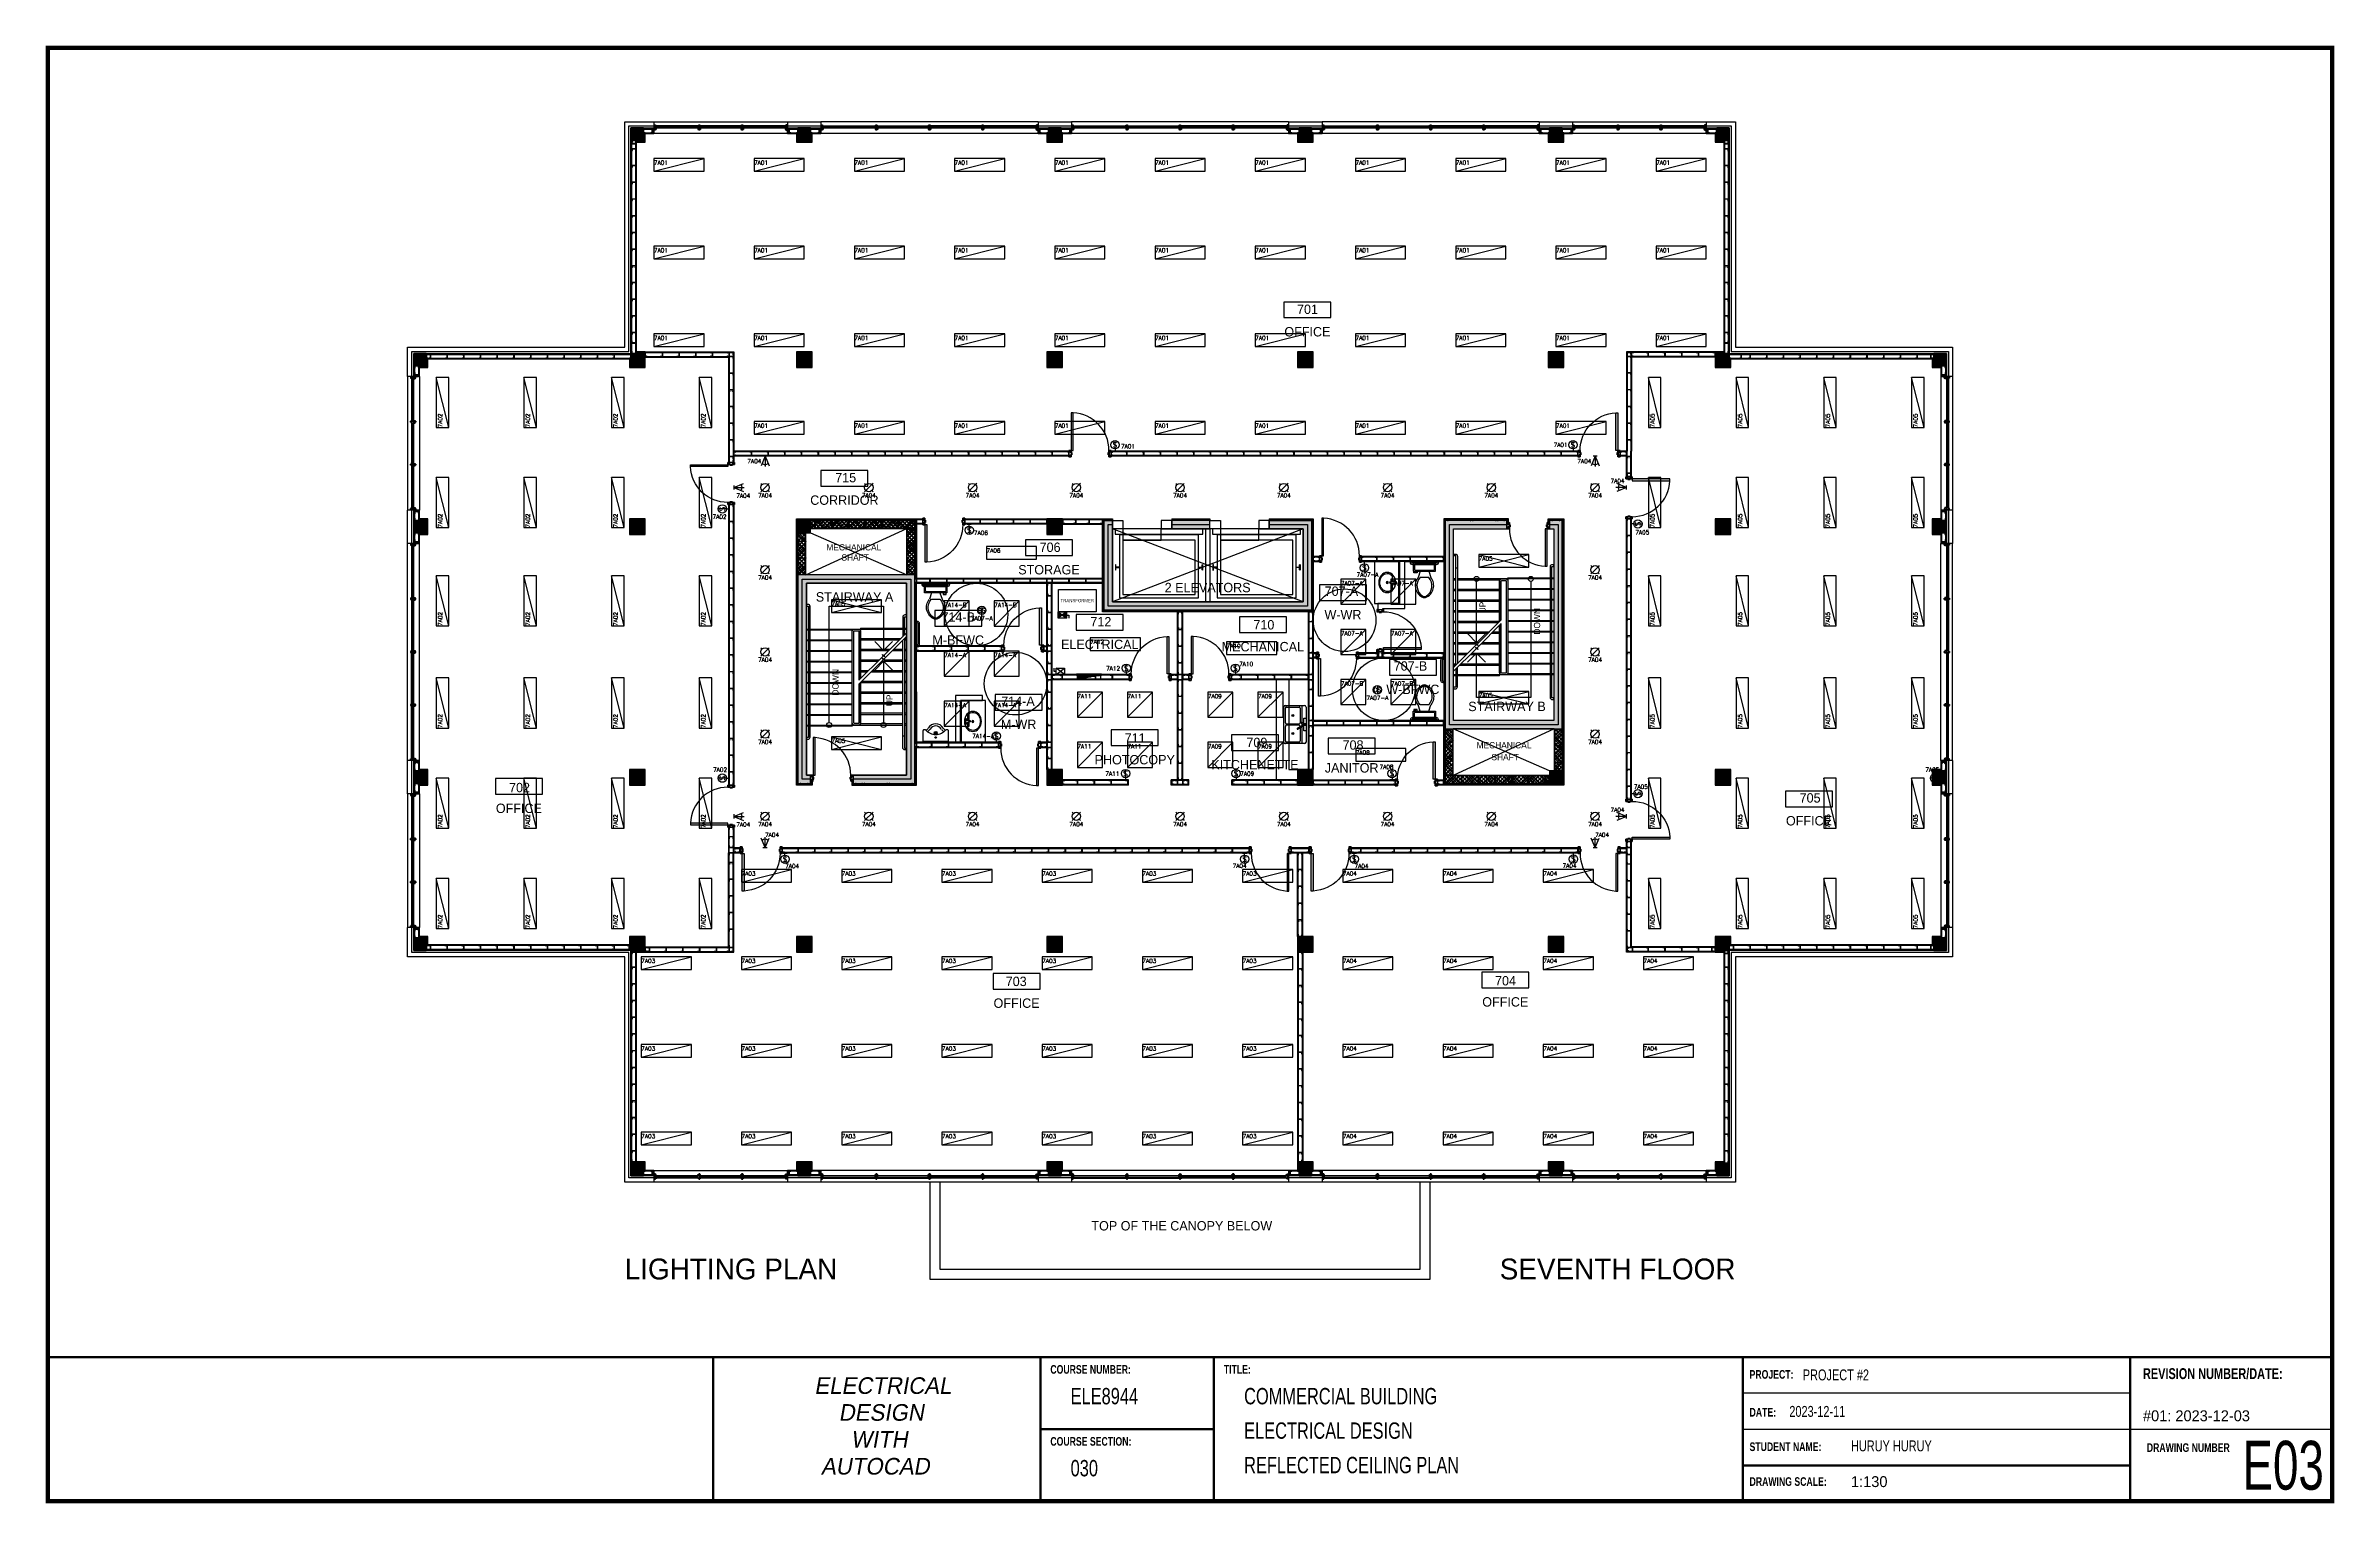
# Paper-space layout 'Lighting Plan' of a CAD drawing. Header units: millimetres. Extents: x 1 to 422, y 1 to 270.
# The model-space entities are those that its viewports show. They can reach past a viewport. Long polylines and large blocks are cut down to what shows.
import ezdxf
from ezdxf.enums import TextEntityAlignment as Align

# ---------------------------------------------------------------- set-up
doc = ezdxf.new("R2010")
doc.units = ezdxf.units.MM
doc.linetypes.add('Commercial Base Plan$0$ACAD_ISO02W100', pattern=[15, 12, -3])
doc.linetypes.add('Commercial Base Plan$0$ACAD_ISO10W100', pattern=[18, 12, -3, 0, -3])
for name, color, linetype in [('A-TL-LIN-BRDR', 5, 'Continuous'), ('A-TL-LIN-HORZ', 5, 'Continuous'), ('A-TL-LOGO', 5, 'Continuous'), ('A-TL-TXT-ARCH', 250, 'Continuous'), ('A-TL-TXT-RED', 1, 'Continuous'), ('A-VP-VPRT', 5, 'Continuous'), ('Commercial Base Plan$0$A-DR-INT', 6, 'Continuous'), ('Commercial Base Plan$0$A-GL-RMS-IDN', 6, 'Continuous'), ('Commercial Base Plan$0$A-PL-LAY-S', 6, 'Continuous'), ('Commercial Base Plan$0$H-PB-FIX', 6, 'Continuous'), ('Commercial Base Plan$0$R-FC-WSR-BRF', 6, 'Continuous'), ('E-NL-CLG-SYM', 5, 'Continuous'), ('E-NL-SEN-SYM', 5, 'Continuous'), ('E-NP-PAN-PWR-SYM', 3, 'Continuous')]:
    doc.layers.add(name, color=color, linetype=linetype)
doc.styles.add('ARCH', font='comic.ttf')
doc.styles.add('Commercial Base Plan$0$STYLUS BT', font='stylu.ttf')
doc.styles.add('ROMANS 100', font='romans.shx', dxfattribs={"height": 100})
doc.styles.add('ROMANS 125', font='romans.shx', dxfattribs={"height": 125})
doc.styles.add('TITLE', font='_romant.shx', dxfattribs={"oblique": 10, "bigfont": 'bigfont.shx'})
doc.styles.add('UNIV2', font='', dxfattribs={"width": 0.75, "height": 0.09375})
doc.styles.get('UNIV2').set_extended_font_data('Univers-Light-Normal', bold=True)
pattern_1 = [(225, (-39552.09, -22943.82), (42.426407, -42.426407), [])]
pattern_2 = [(135, (-39552.09, -22943.82), (-42.426407, -42.426407), [])]
pattern_3 = [(225, (-39952.09, -22943.82), (42.426407, -42.426407), [])]
pattern_4 = [(135, (-39952.09, -22943.82), (-42.426407, -42.426407), [])]
pattern_5 = [(225, (-40352.09, -22943.82), (42.426407, -42.426407), [])]
pattern_6 = [(135, (-40352.09, -22943.82), (-42.426407, -42.426407), [])]
pattern_7 = [(225, (-40752.09, -22943.82), (42.426407, -42.426407), [])]
pattern_8 = [(135, (-40752.09, -22943.82), (-42.426407, -42.426407), [])]
pattern_9 = [(225, (-41152.09, -22943.82), (42.426407, -42.426407), [])]
pattern_10 = [(135, (-41152.09, -22943.82), (-42.426407, -42.426407), [])]
pattern_11 = [(225, (-41552.09, -22943.82), (42.426407, -42.426407), [])]
pattern_12 = [(135, (-41552.09, -22943.82), (-42.426407, -42.426407), [])]
pattern_13 = [(135, (-39547.09, -23148.82), (-42.426407, -42.426407), [])]
pattern_14 = [(45, (-39547.09, -23148.82), (-42.426407, 42.426407), [])]
pattern_15 = [(135, (-39547.09, -23548.82), (-42.426407, -42.426407), [])]
pattern_16 = [(45, (-39547.09, -23548.82), (-42.426407, 42.426407), [])]
pattern_17 = [(315, (-41967.09, -23853.82), (42.426407, 42.426407), [])]
pattern_18 = [(225, (-41967.09, -23853.82), (42.426407, -42.426407), [])]
pattern_19 = [(315, (-41967.09, -23453.82), (42.426407, 42.426407), [])]
pattern_20 = [(225, (-41967.09, -23453.82), (42.426407, -42.426407), [])]
pattern_21 = [(45, (-26462.09, -28863.82), (-42.426407, 42.426407), [])]
pattern_22 = [(315, (-26462.09, -28863.82), (42.426407, 42.426407), [])]
pattern_23 = [(45, (-26062.09, -28863.82), (-42.426407, 42.426407), [])]
pattern_24 = [(315, (-26062.09, -28863.82), (42.426407, 42.426407), [])]
pattern_25 = [(45, (-25662.09, -28863.82), (-42.426407, 42.426407), [])]
pattern_26 = [(315, (-25662.09, -28863.82), (42.426407, 42.426407), [])]
pattern_27 = [(45, (-25262.09, -28863.82), (-42.426407, 42.426407), [])]
pattern_28 = [(315, (-25262.09, -28863.82), (42.426407, 42.426407), [])]
pattern_29 = [(45, (-24862.09, -28863.82), (-42.426407, 42.426407), [])]
pattern_30 = [(315, (-24862.09, -28863.82), (42.426407, 42.426407), [])]
pattern_31 = [(45, (-24462.09, -28863.82), (-42.426407, 42.426407), [])]
pattern_32 = [(315, (-24462.09, -28863.82), (42.426407, 42.426407), [])]
pattern_33 = [(315, (-26467.09, -28658.82), (42.426407, 42.426407), [])]
pattern_34 = [(225, (-26467.09, -28658.82), (42.426407, -42.426407), [])]
pattern_35 = [(315, (-26467.09, -28258.82), (42.426407, 42.426407), [])]
pattern_36 = [(225, (-26467.09, -28258.82), (42.426407, -42.426407), [])]
pattern_37 = [(135, (-24047.09, -27953.82), (-42.426407, -42.426407), [])]
pattern_38 = [(45, (-24047.09, -27953.82), (-42.426407, 42.426407), [])]
pattern_39 = [(135, (-24047.09, -28353.82), (-42.426407, -42.426407), [])]
pattern_40 = [(45, (-24047.09, -28353.82), (-42.426407, 42.426407), [])]
pattern_41 = [(270, (4005.1288, -68108.992), (1.374815, -2.38125), [1.5875, -3.175]), (30, (4005.1288, -68108.992), (1.374815493, 2.381249716), [1.5875, -3.175]), (330, (4005.1288, -68108.992), (2.749630493, -2.84e-07), [-3.175, 1.5875])]
pattern_42 = [(45, (-137027.13, -183722.72), (-56.1266, 56.1266), [])]
pattern_43 = [(315, (-137027.13, -183722.72), (56.1266, 56.1266), [])]
pattern_44 = [(90, (-70019.308, 16301.3514), (-1.374815, 2.38125), [1.5875, -3.175]), (210, (-70019.308, 16301.3514), (-1.374815493, -2.381249716), [1.5875, -3.175]), (150, (-70019.308, 16301.3514), (-2.749630493, 2.84e-07), [-3.175, 1.5875])]

# ---------------------------------------------------------------- blocks, each defined once
blk = doc.blocks.new('TITLEBLOCK TABLOID 17X11')
at = {"layer": 'A-TL-LIN-BRDR', "const_width": 79.4}
blk.add_lwpolyline([(0, 0), (41910, 0), (41910, 26670), (0, 26670)], close=True, dxfattribs=at)
at = {"layer": 'A-TL-LIN-BRDR', "const_width": 41.5}
for points in [[(-2, 2642), (41910, 2642)], [(12208, 2642), (12208, 0)], [(18210, 2642), (18210, 0)], [(21393, 2642), (21393, 0)], [(31100, 2642), (31100, 0)], [(38207, 2642), (38207, 0)], [(18210, 1321), (21393, 1321)]]:
    blk.add_lwpolyline(points, dxfattribs=at)
at = {"layer": 'A-TL-LIN-HORZ'}
for p, q in [((38207, 1979), (31100, 1979)), ((41910, 1315), (31100, 1315))]:
    blk.add_line(p, q, dxfattribs=at)
at = {"layer": 'A-TL-LIN-HORZ', "const_width": 41.5}
blk.add_lwpolyline([(38207, 652), (31100, 652)], dxfattribs=at)
at = {"layer": 'A-TL-TXT-ARCH', "style": 'ARCH', "width": 0.75}
for tag, p, height in [('PROJECT#', (32199, 2216), 200), ('COURSE', (18765, 1776), 300), ('TITLE1', (21948, 1776), 300), ('YYYY-MM-DD', (31952, 1546), 200), ('TITLE2', (21948, 1143), 300), ('FULL_NAME', (33083, 913), 200), ('SECTION', (18765, 455), 300), ('TITLE3', (21948, 511), 300)]:
    blk.add_attdef(tag, p, '', height=height, dxfattribs=at)
at = {"layer": 'A-TL-TXT-ARCH', "style": 'ARCH'}
for tag, p in [('REVISION', (38440, 1465)), ('SCALE', (33083, 257))]:
    blk.add_attdef(tag, p, '', height=200, dxfattribs=at)
at = {"layer": 'A-TL-TXT-ARCH', "style": 'ARCH', "width": 0.7}
blk.add_attdef('#', text='', height=900, dxfattribs=at).set_placement((41014, 658), align=Align.MIDDLE_CENTER)
at = {"layer": 'A-TL-TXT-RED', "style": 'TITLE', "oblique": 10}
for s, p in [('ELECTRICAL', (14061, 1967)), ('DESIGN', (14508, 1474)), ('WITH ', (14732, 980)), ('AUTOCAD', (14183, 487))]:
    blk.add_text(s, height=304.8, dxfattribs=at).set_placement(p)
at = {"layer": 'A-TL-TXT-RED', "style": 'UNIV2', "width": 0.75}
for s, height, p in [('COURSE NUMBER:', 158.75, (18393, 2337)), ('TITLE:', 158.8, (21576, 2337)), ('PROJECT:', 158.8, (31222, 2245)), ('REVISION NUMBER/DATE:', 200, (38440, 2239)), ('DATE:', 158.8, (31222, 1551)), ('COURSE SECTION:', 158.75, (18393, 1016)), ('STUDENT NAME:', 158.75, (31222, 918)), ('DRAWING NUMBER', 158.75, (38511, 902)), ('DRAWING SCALE:', 158.75, (31222, 279))]:
    blk.add_text(s, height=height, dxfattribs=at).set_placement(p)
blk = doc.blocks.new('*U146')
blk.add_line((0, -300), (1200, 0))
blk.add_lwpolyline([(0, -300), (1200, -300), (1200, 0), (0, 0)], close=True)
at = {"style": 'ROMANS 100'}
blk.add_attdef('CIRCUIT', text='', height=100, dxfattribs=at).set_placement((0, -46), align=Align.TOP_LEFT)
at = {"style": 'ROMANS 100', "flags": 1}
for tag, p in [('SPECIAL', (0, -351)), ('ROOM', (0, -198))]:
    blk.add_attdef(tag, text='', height=100, dxfattribs=at).set_placement(p, align=Align.TOP_LEFT)
blk = doc.blocks.new('*U87')
for p, q in [((-50, 0), (50, 0)), ((0, -50), (0, 0)), ((0, -50), (0, -250))]:
    blk.add_line(p, q)
blk.add_circle((0, -150), 100)
at = {"style": 'ROMANS 125'}
blk.add_text('S', height=125, dxfattribs=at).set_placement((0, -150), align=Align.MIDDLE_CENTER)
at = {"style": 'ROMANS 100', "flags": 1}
for tag, p in [('SPECIAL', (-384, -535)), ('ROOM', (-384, -373))]:
    blk.add_attdef(tag, text='', height=100, dxfattribs=at).set_placement(p, align=Align.TOP_CENTER)
at = {"style": 'ROMANS 100'}
blk.add_attdef('CIRCUIT', text='', height=100, dxfattribs=at).set_placement((-384, -211), align=Align.TOP_CENTER)
blk = doc.blocks.new('*U202')
for p, q in [((-100, 100), (-71, 71)), ((-100, 100), (-71, 71)), ((71, 71), (-71, -71)), ((100, 100), (71, 71)), ((100, 100), (71, 71)), ((-71, -71), (-100, -100)), ((-71, -71), (-100, -100)), ((71, -71), (100, -100)), ((71, -71), (100, -100))]:
    blk.add_line(p, q)
blk.add_circle((0, 0), 100)
blk.add_circle((0, 0), 100)
at = {"style": 'ROMANS 100'}
blk.add_attdef('CIRCUIT', text='', height=100, dxfattribs=at).set_placement((0, 0), align=Align.TOP_CENTER)
at = {"style": 'ROMANS 100', "flags": 1}
for tag, p in [('SPECIAL', (0, -235)), ('ROOM', (0, -125))]:
    blk.add_attdef(tag, text='', height=100, dxfattribs=at).set_placement(p, align=Align.TOP_CENTER)
blk = doc.blocks.new('PASSIVE INFRARED DETECTOR')
for p, q in [((0, 0), (-96, 231)), ((-50, 0), (50, 0)), ((0, 0), (0, 250)), ((0, 0), (96, 231))]:
    blk.add_line(p, q)
blk.add_arc((0, 100), 100, 45, 135)
at = {"style": 'ROMANS 100', "flags": 1}
for tag, p in [('SPECIAL', (31, -274)), ('ROOM', (31, -164))]:
    blk.add_attdef(tag, text='', height=100, dxfattribs=at).set_placement(p, align=Align.TOP_CENTER)
at = {"style": 'ROMANS 100'}
blk.add_attdef('CIRCUIT', text='', height=100, dxfattribs=at).set_placement((31, -39), align=Align.TOP_CENTER)
blk = doc.blocks.new('*U207')
blk.add_lwpolyline([(0, -300), (1200, -300), (1200, 0), (0, 0)], close=True)
at = {"style": 'ROMANS 100'}
blk.add_attdef('CIRCUIT', text='', height=100, dxfattribs=at).set_placement((0, -46), align=Align.TOP_LEFT)
at = {"style": 'ROMANS 100', "flags": 1}
for tag, p in [('SPECIAL', (0, -351)), ('ROOM', (0, -198))]:
    blk.add_attdef(tag, text='', height=100, dxfattribs=at).set_placement(p, align=Align.TOP_LEFT)
blk = doc.blocks.new('*U191')
for p, q in [((0, -300), (1200, 0)), ((0, 0), (1200, -300))]:
    blk.add_line(p, q)
blk.add_lwpolyline([(0, -300), (1200, -300), (1200, 0), (0, 0)], close=True)
at = {"style": 'ROMANS 100'}
blk.add_attdef('CIRCUIT', text='', height=100, dxfattribs=at).set_placement((0, -46), align=Align.TOP_LEFT)
at = {"style": 'ROMANS 100', "flags": 1}
for tag, p in [('SPECIAL', (0, -351)), ('ROOM', (0, -198))]:
    blk.add_attdef(tag, text='', height=100, dxfattribs=at).set_placement(p, align=Align.TOP_LEFT)
blk = doc.blocks.new('*U144')
for p, q in [((0, 0), (0, -600)), ((600, 0), (0, 0)), ((600, 0), (0, -600)), ((600, -600), (600, 0)), ((0, -600), (600, -600))]:
    blk.add_line(p, q)
at = {"style": 'ROMANS 100'}
blk.add_attdef('CIRCUIT', text='', height=100, dxfattribs=at).set_placement((0, -46), align=Align.TOP_LEFT)
at = {"style": 'ROMANS 100', "flags": 1}
for tag, p in [('SPECIAL', (0, -351)), ('ROOM', (0, -198))]:
    blk.add_attdef(tag, text='', height=100, dxfattribs=at).set_placement(p, align=Align.TOP_LEFT)
blk = doc.blocks.new('*U219')
blk.add_line((0, 100), (0, -100))
blk.add_circle((0, 0), 100)
at = {"style": 'ROMANS 100'}
blk.add_text('OS', height=100, dxfattribs=at).set_placement((0, 0), align=Align.MIDDLE_CENTER)
at = {"style": 'ROMANS 100', "flags": 1}
for tag, p in [('SPECIAL', (-384, -535)), ('ROOM', (-384, -373))]:
    blk.add_attdef(tag, text='', height=100, dxfattribs=at).set_placement(p, align=Align.TOP_CENTER)
at = {"style": 'ROMANS 100'}
blk.add_attdef('CIRCUIT', text='', height=100, dxfattribs=at).set_placement((-384, -211), align=Align.TOP_CENTER)
blk = doc.blocks.new('RECESSED MOUNTED ELECTRICAL')
h = blk.add_hatch()
h.set_pattern_fill('LINE', color=256, scale=150)
h.set_pattern_definition([(0, (-2909.979, -7585.174), (0, 18.75), [])])
h.paths.add_polyline_path([(-275, 0), (-275, -100), (275, 0)])
for p, q in [((300, 25), (-300, 25)), ((-300, 25), (-300, 0)), ((-300, 0), (300, 0)), ((-275, 0), (275, 0)), ((-275, -100), (-275, 0)), ((275, 0), (-275, -100)), ((275, 0), (275, -100)), ((300, 0), (300, 25)), ((275, -100), (-275, -100))]:
    blk.add_line(p, q)
at = {"style": 'ROMANS 100', "flags": 1}
for tag, p in [('AMPERAGE', (0, -506)), ('CIRCUITS', (0, -266)), ('VOLTAGE', (0, -384)), ('ROOM', (0, -151)), ('SPECIAL', (0, -624))]:
    blk.add_attdef(tag, text='', height=100, dxfattribs=at).set_placement(p, align=Align.MIDDLE_CENTER)
blk = doc.blocks.new('FUSED DISCONNECT')
for p, q in [((-100, 0), (100, -150)), ((100, 0), (-100, -150)), ((100, -75), (150, -75)), ((150, -75), (150, -150))]:
    blk.add_line(p, q)
blk.add_lwpolyline([(-100, 0), (100, 0), (100, -150), (-100, -150)], close=True)
at = {"style": 'ROMANS 100', "flags": 1}
for tag, p in [('FUSESIZE', (0, -204)), ('SPECIAL', (0, -440)), ('ROOM', (0, -325))]:
    blk.add_attdef(tag, text='', height=100, dxfattribs=at).set_placement(p, align=Align.MIDDLE_CENTER)
blk = doc.blocks.new('COMBINATION MAGNETIC STARTER')
at = {"transparency": 33554687}
h = blk.add_hatch(dxfattribs=at)
h.set_pattern_fill('LINE', color=256, scale=150)
h.set_pattern_definition([(0, (-23229.699, -19529.58), (0, 18.75), [])])
h.paths.add_polyline_path([(-100, 0), (-100, -150), (0, -75)])
h.paths.add_polyline_path([(0, -75), (100, -150), (100, 0)])
for p, q in [((-100, 0), (100, 0)), ((-100, -150), (-100, 0)), ((-100, 0), (100, -150)), ((100, 0), (-100, -150)), ((100, 0), (100, -150)), ((100, -150), (-100, -150)), ((100, -75), (150, -75)), ((150, -75), (150, -150))]:
    blk.add_line(p, q)
at = {"style": 'ROMANS 100', "flags": 1}
for tag, p in [('SPECIAL', (6, -306)), ('ROOM', (6, -178))]:
    blk.add_attdef(tag, text='', height=100, dxfattribs=at).set_placement(p, align=Align.TOP_CENTER)
blk = doc.blocks.new('Commercial Base Plan$0$wbOval Bath Vanity 482x406 top')
for p, q in [((-151, 127), (-20, 127)), ((-13, 59), (-25, 178)), ((0, 178), (-25, 178)), ((-25, 0), (25, 0)), ((0, 59), (-13, 59)), ((0, 178), (25, 178)), ((0, 59), (13, 59)), ((0, -25), (0, 25)), ((13, 59), (25, 178)), ((20, 127), (151, 127))]:
    blk.add_line(p, q)
for centre, radius in [((-51, 165), 12.7), ((0, 0), 25.4), ((51, 165), 12.7)]:
    blk.add_circle(centre, radius)
blk.add_ellipse((0, 0), major_axis=(-241, 0), ratio=0.842105)
blk.add_open_spline([(-151, 127), (-156, 123), (-161, 118), (-183, 96), (-197, 76), (-212, 37), (-216, 19), (-216, 0), (-216, -15), (-214, -30), (-202, -66), (-191, -86), (-159, -122), (-138, -138), (-92, -163), (-65, -171), (-10, -179), (18, -179), (73, -169), (98, -160), (144, -134), (164, -118), (194, -81), (205, -60), (217, -17), (217, 5), (209, 49), (200, 70), (177, 103), (165, 116), (151, 127)], degree=3, knots=[5.476012, 5.476012, 5.476012, 5.476012, 5.578585, 5.578585, 5.958606, 5.958606, 6.283185, 6.283185, 6.283185, 6.541474, 6.541474, 6.921495, 6.921495, 7.301517, 7.301517, 7.681538, 7.681538, 8.061559, 8.061559, 8.44158, 8.44158, 8.821601, 8.821601, 9.201622, 9.201622, 9.581644, 9.581644, 9.961665, 9.961665, 10.231939, 10.231939, 10.231939, 10.231939])
blk = doc.blocks.new('Commercial Base Plan$0$Toilet - top')
for p, q in [((-10, -8.5), (-8, -8.5)), ((-10, -9.5), (-10, -8.5)), ((-7, -9.5), (-10, -9.5)), ((-8, -8.5), (-8, -8)), ((-7, -8), (-7, -9.5)), ((-4, -8), (-6, -14)), ((4, -14), (-4, -14)), ((4, -8), (6, -14)), ((9.5, -6), (9.5, -2))]:
    blk.add_line(p, q)
blk.add_lwpolyline([(10.5, -8), (10.5, 0), (-10.5, 0), (-10.5, -8)], close=True)
for points in [[(-9.5, -2), (-9.5, -6)], [(8.5, -1), (-8.5, -1)], [(-8.5, -7), (8.5, -7)]]:
    blk.add_lwpolyline(points)
for centre, radius, start, end in [((-8.6, -1.9), 0.884, 81.8699, 188.1301), ((-8.6, -6.1), 0.884, 171.8699, 278.1301), ((3.5, -21.6), 12.2, 141.4691, 247.9714), ((4.2, -21.8), 11.3, 136.3677, 238.9468), ((-3.5, -21.6), 12.2, 292.0284, 38.5307), ((-4.2, -21.8), 11.3, 301.053, 43.6321), ((8.6, -1.9), 0.884, 351.8699, 98.1301), ((8.6, -6.1), 0.884, 261.8699, 8.1301), ((0, -27.9), 4, 245.7318, 294.2682), ((0, -29), 4, 254.8605, 285.1395)]:
    blk.add_arc(centre, radius, start, end)
blk = doc.blocks.new('Commercial Base Plan$0$wbC_Stud 92x38')
blk.add_lwpolyline([(-13, 38), (-3, 38, -0.414214), (0, 35), (0, 3, -0.414214), (-3, 0), (-89, 0, -0.414214), (-92, 3), (-92, 35, -0.414214), (-89, 38), (-79, 38), (-79, 37), (-89, 37, 0.414214), (-91, 35), (-91, 3, 0.414214), (-89, 1), (-3, 1, 0.414214), (-1, 3), (-1, 35, 0.414214), (-3, 37), (-13, 37)], format="xyb", close=True)
blk = doc.blocks.new('Commercial Base Plan$0$wbFurringChanel 70x22')
blk.add_lwpolyline([(5, 3), (0, 3, 0.414214), (0, 2), (0, 0, 0.414214), (0, 0), (16, 0, 0.394412), (16, 0), (17, 22, -0.394412), (18, 22), (18, 22, -0.198912), (19, 22), (19, 21, 0.198912), (19, 21), (51, 21), (51, 21, 0.198912), (51, 21), (51, 22, -0.198912), (52, 22), (52, 22, -0.394412), (53, 22), (54, 0, 0.394412), (54, 0), (70, 0, 0.414214), (70, 0), (70, 2, 0.414214), (70, 2), (65, 2)], format="xyb")
blk = doc.blocks.new('Commercial Base Plan$0$wbunit Break Line Symbol')
blk.add_lwpolyline([(-1, 0), (-0.75, 0), (-0.5, 0.5), (-0.5, -0.5), (-0.25, 0), (0, 0)])
blk = doc.blocks.new('Commercial Base Plan$0$wbJamb&Anchor146x56')
at = {"color": 6}
blk.add_line((1, -39), (1, 39), dxfattribs=at)
blk.add_lwpolyline([(20, -39), (20, -39), (20, -72), (58, -72), (58, 72), (20, 72), (20, 59), (20, 39), (0, 39), (0, -39)], close=True, dxfattribs=at)
blk.add_lwpolyline([(17, 60), (10, 60, -0.414214), (9, 61), (9, 72, -0.414214), (10, 73), (58, 73, -0.414214), (59, 72), (59, 24, 0.414214), (60, 23), (74, 23, -0.414214), (75, 22), (75, -22, -0.414214), (74, -23), (60, -23, 0.414214), (59, -24), (59, -72, -0.414214), (58, -73), (10, -73, -0.414214), (9, -72), (9, -61, -0.414214), (10, -60), (17, -60), (17, -59), (10, -59, 0.414214), (8, -61), (8, -72, 0.414214), (10, -74), (58, -74, 0.414214), (60, -72), (60, -24), (74, -24, 0.414214), (76, -22), (76, 22, 0.414214), (74, 24), (60, 24), (60, 72, 0.414214), (58, 74), (10, 74, 0.414214), (8, 72), (8, 61, 0.414214), (10, 59), (17, 59)], format="xyb", close=True)
for centre in [(43, 31), (43, -31)]:
    blk.add_circle(centre, 8, dxfattribs=at)
blk = doc.blocks.new('Commercial Base Plan$0$wbDoorPlan 900x124(1010ro)')
for p, q in [((55, 976), (55, 77)), ((100, 976), (55, 976)), ((100, 77), (100, 976)), ((1, -35), (1, 35)), ((55, 77), (100, 77)), ((1009, -35), (1009, 35))]:
    blk.add_line(p, q)
for points in [[(9, 65), (2, 65, -0.414214), (1, 66), (1, 77, -0.414214), (2, 78), (50, 78, -0.414214), (51, 77), (51, 29, 0.414214), (52, 28), (66, 28, -0.414214), (67, 27), (67, -27, -0.414214), (66, -28), (52, -28, 0.414214), (51, -29), (51, -77, -0.414214), (50, -78), (2, -78, -0.414214), (1, -77), (1, -66, -0.414214), (2, -65), (9, -65), (9, -64), (2, -64, 0.414214), (0, -66), (0, -77, 0.414214), (2, -79), (50, -79, 0.414214), (52, -77), (52, -29), (66, -29, 0.414214), (68, -27), (68, 27, 0.414214), (66, 29), (52, 29), (52, 77, 0.414214), (50, 79), (2, 79, 0.414214), (0, 77), (0, 66, 0.414214), (2, 64), (9, 64)], [(1001, 65), (1008, 65, 0.414214), (1009, 66), (1009, 77, 0.414214), (1008, 78), (960, 78, 0.414214), (959, 77), (959, 29, -0.414214), (958, 28), (944, 28, 0.414214), (943, 27), (943, -27, 0.414214), (944, -28), (958, -28, -0.414214), (959, -29), (959, -77, 0.414214), (960, -78), (1008, -78, 0.414214), (1009, -77), (1009, -66, 0.414214), (1008, -65), (1001, -65), (1001, -64), (1008, -64, -0.414214), (1010, -66), (1010, -77, -0.414214), (1008, -79), (960, -79, -0.414214), (958, -77), (958, -29), (944, -29, -0.414214), (942, -27), (942, 27, -0.414214), (944, 29), (958, 29), (958, 77, -0.414214), (960, 79), (1008, 79, -0.414214), (1010, 77), (1010, 66, -0.414214), (1008, 64), (1001, 64)]]:
    blk.add_lwpolyline(points, format="xyb", close=True)
for points in [[(0, -34), (0, 34), (20, 45), (15, 51), (15, 77), (50, 77), (50, -77), (15, -77), (15, -52), (20, -45)], [(1010, -34), (1010, 34), (990, 45), (995, 51), (995, 77), (960, 77), (960, -77), (995, -77), (995, -52), (990, -45)]]:
    blk.add_lwpolyline(points, close=True)
for centre in [(35, 36), (975, 36), (35, -36), (975, -36)]:
    blk.add_circle(centre, 8)
blk.add_arc((59, 78), 899, 359.9419, 87.4119)
blk.add_solid([(55, 976), (100, 976), (55, 77), (100, 77)])
blk = doc.blocks.new('Commercial Base Plan$0$wbAluminJamb 127x44.5')
for p, q in [((-109.5, 39.25), (-127, 39.25)), ((-22.5, 56.5), (-17.5, 51.5)), ((0, 39.25), (-17.5, 39.25))]:
    blk.add_line(p, q)
at = {"color": 5}
for p, q in [((-47.5, 56.5), (-47.5, 66.5)), ((-22.5, 56.5), (-22.5, 66.5))]:
    blk.add_line(p, q, dxfattribs=at)
for points in [[(-127, 39.25), (-127, 12), (0, 12), (0, 39.25)], [(-22.5, 56.5), (-109.5, 56.5), (-109.5, 31.5), (-17.5, 31.5), (-17.5, 51.5)]]:
    blk.add_lwpolyline(points)
blk = doc.blocks.new('Commercial Base Plan$0$wbAluminMulion 127x44.5')
for p, q in [((-109.5, 13.625), (-127, 13.625)), ((-22.5, 30.875), (-17.5, 25.875)), ((0, 13.625), (-17.5, 13.625)), ((-22.5, -30.875), (-17.5, -25.875))]:
    blk.add_line(p, q)
at = {"color": 5}
for p, q in [((-47.5, 30.875), (-47.5, 40.875)), ((-22.5, 30.875), (-22.5, 40.875)), ((-47.5, -30.875), (-47.5, -40.875)), ((-22.5, -30.875), (-22.5, -40.875))]:
    blk.add_line(p, q, dxfattribs=at)
for points in [[(-127, 13.625), (-127, -13.625), (-109.5, -13.625)], [(-22.5, 30.875), (-109.5, 30.875), (-109.5, 5.875), (-17.5, 5.875), (-17.5, 25.875)], [(-17.5, -13.625), (0, -13.625), (0, 13.625)], [(-22.5, -30.875), (-109.5, -30.875), (-109.5, -5.875), (-17.5, -5.875), (-17.5, -25.875)]]:
    blk.add_lwpolyline(points)
blk = doc.blocks.new('Commercial Base Plan$0$wbW01Plan_5176x127(ro5200)')
for p, q in [((-5143.5, -22.5), (-3902.625, -22.5)), ((-5143.5, -47.5), (-3902.625, -47.5)), ((-3840.875, -22.5), (-2630.875, -22.5)), ((-3840.875, -47.5), (-2630.875, -47.5)), ((-1359.125, -22.5), (-2569.125, -22.5)), ((-1359.125, -47.5), (-2569.125, -47.5)), ((-56.5, -22.5), (-1297.375, -22.5)), ((-56.5, -47.5), (-1297.375, -47.5))]:
    blk.add_line(p, q)
at = {"rotation": 90}
for name, p in [('Commercial Base Plan$0$wbAluminMulion 127x44.5', (-3871.75, 0)), ('Commercial Base Plan$0$wbAluminMulion 127x44.5', (-2600, 0)), ('Commercial Base Plan$0$wbAluminMulion 127x44.5', (-1328.25, 0)), ('Commercial Base Plan$0$wbAluminJamb 127x44.5', (0, 0))]:
    blk.add_blockref(name, p, dxfattribs=at)
at = {"xscale": -1, "rotation": 270}
blk.add_blockref('Commercial Base Plan$0$wbAluminJamb 127x44.5', (-5200, 0), dxfattribs=at)
blk = doc.blocks.new('Commercial Base Plan$0$wbW02Plan_3176x127(ro3200)')
for p, q in [((-3143.5, -22.5), (-2145.375, -22.5)), ((-3143.5, -47.5), (-2145.375, -47.5)), ((-2083.625, -22.5), (-1116.375, -22.5)), ((-2083.625, -47.5), (-1116.375, -47.5)), ((-1054.625, -22.5), (-56.5, -22.5)), ((-1054.625, -47.5), (-56.5, -47.5))]:
    blk.add_line(p, q)
at = {"rotation": 90}
for name, p in [('Commercial Base Plan$0$wbAluminMulion 127x44.5', (-2114.5, 0)), ('Commercial Base Plan$0$wbAluminMulion 127x44.5', (-1085.5, 0)), ('Commercial Base Plan$0$wbAluminJamb 127x44.5', (0, 0))]:
    blk.add_blockref(name, p, dxfattribs=at)
at = {"xscale": -1, "rotation": 270}
blk.add_blockref('Commercial Base Plan$0$wbAluminJamb 127x44.5', (-3200, 0), dxfattribs=at)
blk = doc.blocks.new('Commercial Base Plan$0$att.RoomName&Number')
blk.add_lwpolyline([(-7.5, 0), (7.5, 0), (7.5, 5), (-7.5, 5)], close=True)
at = {"style": 'Commercial Base Plan$0$STYLUS BT'}
for tag, p in [('ROOM_NAME', (0, 9.5)), ('ROOM', (0, 2.5))]:
    blk.add_attdef(tag, text='', height=3, dxfattribs=at).set_placement(p, align=Align.MIDDLE)
blk = doc.blocks.new('Commercial Base Plan$0$wbUrinal')
for p, q in [((-1, -7.7), (1, -7.7)), ((0, -8.7), (0, -6.7))]:
    blk.add_line(p, q)
blk.add_lwpolyline([(9.7, -10.8), (11, -10.8, 0.414214), (12, -9.8), (12, 0), (-12, 0), (-12, -9.8, 0.414214), (-11, -10.8), (-9.7, -10.8)], format="xyb")
for centre, radius in [((0, -7.7), 1.5), ((0, -7.7), 1), ((0, -3.5), 0.75)]:
    blk.add_circle(centre, radius)
for centre, radius, start, end in [((0, -18.9), 12.6, 40.0581, 139.9419), ((-9.7, -13.8), 3, 28.5074, 89.9383), ((-9.7, -13.8), 5, 28.5074, 69.7827), ((0, -8.5), 8, 208.5074, 331.4926), ((0, -8.5), 6, 208.5074, 331.4926), ((9.7, -13.8), 5, 110.2173, 151.4926), ((9.7, -13.8), 3, 90.0617, 151.4926)]:
    blk.add_arc(centre, radius, start, end)
blk = doc.blocks.new('Commercial Base Plan$0$Sink-double - 36 in top')
for p, q in [((-457, -102), (-53, -102)), ((2, -7), (-57, -110)), ((-57, -110), (-35, -122)), ((-35, -122), (14, -13)), ((-26, -102), (29, -102)), ((-19, -470), (-19, -165)), ((-2, -48), (91, -208)), ((113, -195), (18, -32)), ((19, -165), (19, -470)), ((59, -102), (457, -102))]:
    blk.add_line(p, q)
for points in [[(-419, 0), (419, 0)], [(-23, -51), (-152, -51), (-152, 0), (152, 0), (152, -51), (29, -51)], [(-457, -495), (-457, -38)], [(-419, -470), (-419, -165)], [(419, -533), (-419, -533)], [(-394, -140), (-44, -140)], [(-44, -495), (-394, -495)], [(0, -51), (-3, -51)], [(44, -140), (51, -140)], [(394, -495), (44, -495)], [(81, -140), (394, -140)], [(419, -165), (419, -470)], [(457, -38), (457, -495)]]:
    blk.add_lwpolyline(points)
for centre, radius in [((-216, -318), 25.4), ((-216, -318), 12.7), ((216, -318), 25.4), ((216, -318), 12.7)]:
    blk.add_circle(centre, radius)
for centre, radius, start, end in [((-419, -38), 38.1, 90, 180), ((419, -38), 38.1, 0, 90), ((-419, -495), 38.1, 180, 270), ((-394, -165), 25.4, 90, 180), ((-394, -470), 25.4, 180, 270), ((-44, -165), 25.4, 0, 90), ((-44, -470), 25.4, 270, 0), ((0, -25), 19.1, 269.2246, 216.2304), ((44, -165), 25.4, 90, 180), ((44, -470), 25.4, 180, 270), ((102, -201), 12.7, 210, 30), ((394, -165), 25.4, 0, 90), ((394, -470), 25.4, 270, 0), ((419, -495), 38.1, 270, 0)]:
    blk.add_arc(centre, radius, start, end)

msp = doc.modelspace()

# ---------------------------------------------------------------- hatches: boundary and pattern name
at = {"layer": 'Commercial Base Plan$0$A-PL-LAY-S'}
for points in [[(11064, 31851.2), (10764, 31851.2), (10764, 31551.2), (11064, 31551.2)], [(15064, 31851.2), (14764, 31851.2), (14764, 31551.2), (15064, 31551.2)], [(21064, 31851.2), (20764, 31851.2), (20764, 31551.2), (21064, 31551.2)], [(27064, 31851.2), (26764, 31851.2), (26764, 31551.2), (27064, 31551.2)], [(33064, 31851.2), (32764, 31851.2), (32764, 31551.2), (33064, 31551.2)], [(37064, 31851.2), (36764, 31851.2), (36764, 31551.2), (37064, 31551.2)], [(5864, 26451.2), (5564, 26451.2), (5564, 26151.2), (5864, 26151.2)], [(11064, 26451.2), (10764, 26451.2), (10764, 26151.2), (11064, 26151.2)], [(15064, 26451.2), (14764, 26451.2), (14764, 26151.2), (15064, 26151.2)], [(21064, 26451.2), (20764, 26451.2), (20764, 26151.2), (21064, 26151.2)], [(27064, 26451.2), (26764, 26451.2), (26764, 26151.2), (27064, 26151.2)], [(33064, 26451.2), (32764, 26451.2), (32764, 26151.2), (33064, 26151.2)], [(37064, 26451.2), (36764, 26451.2), (36764, 26151.2), (37064, 26151.2)], [(42264, 26451.2), (41964, 26451.2), (41964, 26151.2), (42264, 26151.2)], [(5864, 22451.2), (5564, 22451.2), (5564, 22151.2), (5864, 22151.2)], [(11064, 22451.2), (10764, 22451.2), (10764, 22151.2), (11064, 22151.2)], [(15064, 22451.2), (14764, 22451.2), (14764, 22151.2), (15064, 22151.2)], [(21064, 22451.2), (20764, 22451.2), (20764, 22151.2), (21064, 22151.2)], [(32764, 22251.2), (32864, 22251.2), (32864, 17656.2), (30464, 17656.2), (30464, 22251.2), (31739, 22251.2), (31739, 22451.2), (30264, 22451.2), (30264, 17456.2), (33064, 17456.2), (33064, 22451.2), (32764, 22451.2)], [(37064, 22451.2), (36764, 22451.2), (36764, 22151.2), (37064, 22151.2)], [(42264, 22451.2), (41964, 22451.2), (41964, 22151.2), (42264, 22151.2)], [(42264, 22451.2), (41964, 22451.2), (41964, 22151.2), (42264, 22151.2)], [(15064, 16351.2), (14964, 16351.2), (14964, 20946.2), (17364, 20946.2), (17364, 16351.2), (16089, 16351.2), (16089, 16151.2), (17564, 16151.2), (17564, 21146.2), (14764, 21146.2), (14764, 16151.2), (15064, 16151.2)], [(5864, 16451.2), (5564, 16451.2), (5564, 16151.2), (5864, 16151.2)], [(11064, 16451.2), (10764, 16451.2), (10764, 16151.2), (11064, 16151.2)], [(21064, 16451.2), (20764, 16451.2), (20764, 16151.2), (21064, 16151.2)], [(21064, 16451.2), (20764, 16451.2), (20764, 16151.2), (21064, 16151.2)], [(27064, 16451.2), (26764, 16451.2), (26764, 16151.2), (27064, 16151.2)], [(27064, 16451.2), (26764, 16451.2), (26764, 16151.2), (27064, 16151.2)], [(33064, 16451.2), (32764, 16451.2), (32764, 16151.2), (33064, 16151.2)], [(37064, 16451.2), (36764, 16451.2), (36764, 16151.2), (37064, 16151.2)], [(42264, 16451.2), (41964, 16451.2), (41964, 16151.2), (42264, 16151.2)], [(42264, 16451.2), (41964, 16451.2), (41964, 16151.2), (42264, 16151.2)], [(5864, 12451.2), (5564, 12451.2), (5564, 12151.2), (5864, 12151.2)], [(11064, 12451.2), (10764, 12451.2), (10764, 12151.2), (11064, 12151.2)], [(15064, 12451.2), (14764, 12451.2), (14764, 12151.2), (15064, 12151.2)], [(21064, 12451.2), (20764, 12451.2), (20764, 12151.2), (21064, 12151.2)], [(21064, 12451.2), (20764, 12451.2), (20764, 12151.2), (21064, 12151.2)], [(27064, 12451.2), (26764, 12451.2), (26764, 12151.2), (27064, 12151.2)], [(33064, 12451.2), (32764, 12451.2), (32764, 12151.2), (33064, 12151.2)], [(37064, 12451.2), (36764, 12451.2), (36764, 12151.2), (37064, 12151.2)], [(37064, 12451.2), (36764, 12451.2), (36764, 12151.2), (37064, 12151.2)], [(42264, 12451.2), (41964, 12451.2), (41964, 12151.2), (42264, 12151.2)], [(11064, 7051.2), (10764, 7051.2), (10764, 6751.2), (11064, 6751.2)], [(15064, 7051.2), (14764, 7051.2), (14764, 6751.2), (15064, 6751.2)], [(21064, 7051.2), (20764, 7051.2), (20764, 6751.2), (21064, 6751.2)], [(27064, 7051.2), (26764, 7051.2), (26764, 6751.2), (27064, 6751.2)], [(33064, 7051.2), (32764, 7051.2), (32764, 6751.2), (33064, 6751.2)], [(37064, 7051.2), (36764, 7051.2), (36764, 6751.2), (37064, 6751.2)]]:
    msp.add_hatch(color=256, dxfattribs=at).paths.add_polyline_path(points)
h = msp.add_hatch(dxfattribs=at)
h.set_pattern_fill('LINE', color=256, scale=25, angle=45, style=0)
h.set_pattern_definition(pattern_42)
h.paths.add_polyline_path([(14764, 21146.2), (14954, 21146.2), (14954, 22151.2), (14764, 22151.2)])
h.paths.add_polyline_path([(15064, 22261.2), (17374, 22261.2), (17374, 21146.2), (17564, 21146.2), (17564, 22451.2), (15064, 22451.2)])
h = msp.add_hatch(dxfattribs=at)
h.set_pattern_fill('LINE', color=256, scale=25, angle=315, style=0)
h.set_pattern_definition(pattern_43)
h.paths.add_polyline_path([(14764, 21146.2), (14954, 21146.2), (14954, 22151.2), (14764, 22151.2)])
h.paths.add_polyline_path([(15064, 22261.2), (17374, 22261.2), (17374, 21146.2), (17564, 21146.2), (17564, 22451.2), (15064, 22451.2)])
h = msp.add_hatch(dxfattribs=at)
h.set_pattern_fill('_USER', color=6, scale=60, angle=135, style=0, pattern_type=0)
h.set_pattern_definition(pattern_39)
h.paths.add_polyline_path([(14764, 21556.2), (14769, 21556.2), (14949, 21556.2), (14954, 21556.2), (14954, 21946.2), (14949, 21946.2), (14769, 21946.2), (14764, 21946.2)])
h = msp.add_hatch(dxfattribs=at)
h.set_pattern_fill('_USER', color=6, scale=60, angle=405, style=0, pattern_type=0)
h.set_pattern_definition(pattern_40)
h.paths.add_polyline_path([(14954, 21946.2), (14949, 21946.2), (14769, 21946.2), (14764, 21946.2), (14764, 21556.2), (14769, 21556.2), (14949, 21556.2), (14954, 21556.2)])
h = msp.add_hatch(dxfattribs=at)
h.set_pattern_fill('_USER', color=6, scale=60, angle=135, style=0, pattern_type=0)
h.set_pattern_definition(pattern_39)
h.paths.add_polyline_path([(14764, 21556.2), (14769, 21556.2), (14949, 21556.2), (14954, 21556.2), (14954, 21946.2), (14949, 21946.2), (14769, 21946.2), (14764, 21946.2)])
h = msp.add_hatch(dxfattribs=at)
h.set_pattern_fill('_USER', color=6, scale=60, angle=405, style=0, pattern_type=0)
h.set_pattern_definition(pattern_40)
h.paths.add_polyline_path([(14954, 21946.2), (14949, 21946.2), (14769, 21946.2), (14764, 21946.2), (14764, 21556.2), (14769, 21556.2), (14949, 21556.2), (14954, 21556.2)])
h = msp.add_hatch(dxfattribs=at)
h.set_pattern_fill('_USER', color=6, scale=60, angle=45, style=0, pattern_type=0)
h.set_pattern_definition(pattern_31)
h.paths.add_polyline_path([(15174, 22451.2), (15174, 22446.2), (15174, 22266.2), (15174, 22261.2), (15564, 22261.2), (15564, 22266.2), (15564, 22446.2), (15564, 22451.2)])
h = msp.add_hatch(dxfattribs=at)
h.set_pattern_fill('_USER', color=6, scale=60, angle=315, style=0, pattern_type=0)
h.set_pattern_definition(pattern_32)
h.paths.add_polyline_path([(15564, 22261.2), (15564, 22266.2), (15564, 22446.2), (15564, 22451.2), (15174, 22451.2), (15174, 22446.2), (15174, 22266.2), (15174, 22261.2)])
h = msp.add_hatch(dxfattribs=at)
h.set_pattern_fill('_USER', color=6, scale=60, angle=45, style=0, pattern_type=0)
h.set_pattern_definition(pattern_31)
h.paths.add_polyline_path([(15174, 22451.2), (15174, 22446.2), (15174, 22266.2), (15174, 22261.2), (15564, 22261.2), (15564, 22266.2), (15564, 22446.2), (15564, 22451.2)])
h = msp.add_hatch(dxfattribs=at)
h.set_pattern_fill('_USER', color=6, scale=60, angle=315, style=0, pattern_type=0)
h.set_pattern_definition(pattern_32)
h.paths.add_polyline_path([(15564, 22261.2), (15564, 22266.2), (15564, 22446.2), (15564, 22451.2), (15174, 22451.2), (15174, 22446.2), (15174, 22266.2), (15174, 22261.2)])
h = msp.add_hatch(dxfattribs=at)
h.set_pattern_fill('_USER', color=6, scale=60, angle=45, style=0, pattern_type=0)
h.set_pattern_definition(pattern_29)
h.paths.add_polyline_path([(15574, 22451.2), (15574, 22446.2), (15574, 22266.2), (15574, 22261.2), (15964, 22261.2), (15964, 22266.2), (15964, 22446.2), (15964, 22451.2)])
h = msp.add_hatch(dxfattribs=at)
h.set_pattern_fill('_USER', color=6, scale=60, angle=315, style=0, pattern_type=0)
h.set_pattern_definition(pattern_30)
h.paths.add_polyline_path([(15964, 22261.2), (15964, 22266.2), (15964, 22446.2), (15964, 22451.2), (15574, 22451.2), (15574, 22446.2), (15574, 22266.2), (15574, 22261.2)])
h = msp.add_hatch(dxfattribs=at)
h.set_pattern_fill('_USER', color=6, scale=60, angle=45, style=0, pattern_type=0)
h.set_pattern_definition(pattern_29)
h.paths.add_polyline_path([(15574, 22451.2), (15574, 22446.2), (15574, 22266.2), (15574, 22261.2), (15964, 22261.2), (15964, 22266.2), (15964, 22446.2), (15964, 22451.2)])
h = msp.add_hatch(dxfattribs=at)
h.set_pattern_fill('_USER', color=6, scale=60, angle=315, style=0, pattern_type=0)
h.set_pattern_definition(pattern_30)
h.paths.add_polyline_path([(15964, 22261.2), (15964, 22266.2), (15964, 22446.2), (15964, 22451.2), (15574, 22451.2), (15574, 22446.2), (15574, 22266.2), (15574, 22261.2)])
h = msp.add_hatch(dxfattribs=at)
h.set_pattern_fill('_USER', color=6, scale=60, angle=45, style=0, pattern_type=0)
h.set_pattern_definition(pattern_27)
h.paths.add_polyline_path([(15974, 22451.2), (15974, 22446.2), (15974, 22266.2), (15974, 22261.2), (16364, 22261.2), (16364, 22266.2), (16364, 22446.2), (16364, 22451.2)])
h = msp.add_hatch(dxfattribs=at)
h.set_pattern_fill('_USER', color=6, scale=60, angle=315, style=0, pattern_type=0)
h.set_pattern_definition(pattern_28)
h.paths.add_polyline_path([(16364, 22261.2), (16364, 22266.2), (16364, 22446.2), (16364, 22451.2), (15974, 22451.2), (15974, 22446.2), (15974, 22266.2), (15974, 22261.2)])
h = msp.add_hatch(dxfattribs=at)
h.set_pattern_fill('_USER', color=6, scale=60, angle=45, style=0, pattern_type=0)
h.set_pattern_definition(pattern_27)
h.paths.add_polyline_path([(15974, 22451.2), (15974, 22446.2), (15974, 22266.2), (15974, 22261.2), (16364, 22261.2), (16364, 22266.2), (16364, 22446.2), (16364, 22451.2)])
h = msp.add_hatch(dxfattribs=at)
h.set_pattern_fill('_USER', color=6, scale=60, angle=315, style=0, pattern_type=0)
h.set_pattern_definition(pattern_28)
h.paths.add_polyline_path([(16364, 22261.2), (16364, 22266.2), (16364, 22446.2), (16364, 22451.2), (15974, 22451.2), (15974, 22446.2), (15974, 22266.2), (15974, 22261.2)])
h = msp.add_hatch(dxfattribs=at)
h.set_pattern_fill('_USER', color=6, scale=60, angle=45, style=0, pattern_type=0)
h.set_pattern_definition(pattern_25)
h.paths.add_polyline_path([(16374, 22451.2), (16374, 22446.2), (16374, 22266.2), (16374, 22261.2), (16764, 22261.2), (16764, 22266.2), (16764, 22446.2), (16764, 22451.2)])
h = msp.add_hatch(dxfattribs=at)
h.set_pattern_fill('_USER', color=6, scale=60, angle=315, style=0, pattern_type=0)
h.set_pattern_definition(pattern_26)
h.paths.add_polyline_path([(16764, 22261.2), (16764, 22266.2), (16764, 22446.2), (16764, 22451.2), (16374, 22451.2), (16374, 22446.2), (16374, 22266.2), (16374, 22261.2)])
h = msp.add_hatch(dxfattribs=at)
h.set_pattern_fill('_USER', color=6, scale=60, angle=45, style=0, pattern_type=0)
h.set_pattern_definition(pattern_25)
h.paths.add_polyline_path([(16374, 22451.2), (16374, 22446.2), (16374, 22266.2), (16374, 22261.2), (16764, 22261.2), (16764, 22266.2), (16764, 22446.2), (16764, 22451.2)])
h = msp.add_hatch(dxfattribs=at)
h.set_pattern_fill('_USER', color=6, scale=60, angle=315, style=0, pattern_type=0)
h.set_pattern_definition(pattern_26)
h.paths.add_polyline_path([(16764, 22261.2), (16764, 22266.2), (16764, 22446.2), (16764, 22451.2), (16374, 22451.2), (16374, 22446.2), (16374, 22266.2), (16374, 22261.2)])
h = msp.add_hatch(dxfattribs=at)
h.set_pattern_fill('_USER', color=6, scale=60, angle=45, style=0, pattern_type=0)
h.set_pattern_definition(pattern_23)
h.paths.add_polyline_path([(16774, 22451.2), (16774, 22446.2), (16774, 22266.2), (16774, 22261.2), (17164, 22261.2), (17164, 22266.2), (17164, 22446.2), (17164, 22451.2)])
h = msp.add_hatch(dxfattribs=at)
h.set_pattern_fill('_USER', color=6, scale=60, angle=315, style=0, pattern_type=0)
h.set_pattern_definition(pattern_24)
h.paths.add_polyline_path([(17164, 22261.2), (17164, 22266.2), (17164, 22446.2), (17164, 22451.2), (16774, 22451.2), (16774, 22446.2), (16774, 22266.2), (16774, 22261.2)])
h = msp.add_hatch(dxfattribs=at)
h.set_pattern_fill('_USER', color=6, scale=60, angle=45, style=0, pattern_type=0)
h.set_pattern_definition(pattern_23)
h.paths.add_polyline_path([(16774, 22451.2), (16774, 22446.2), (16774, 22266.2), (16774, 22261.2), (17164, 22261.2), (17164, 22266.2), (17164, 22446.2), (17164, 22451.2)])
h = msp.add_hatch(dxfattribs=at)
h.set_pattern_fill('_USER', color=6, scale=60, angle=315, style=0, pattern_type=0)
h.set_pattern_definition(pattern_24)
h.paths.add_polyline_path([(17164, 22261.2), (17164, 22266.2), (17164, 22446.2), (17164, 22451.2), (16774, 22451.2), (16774, 22446.2), (16774, 22266.2), (16774, 22261.2)])
h = msp.add_hatch(dxfattribs=at)
h.set_pattern_fill('_USER', color=256, scale=60, angle=225, style=0, pattern_type=0)
h.set_pattern_definition(pattern_21)
h.paths.add_polyline_path([(17174, 22266.2), (17174, 22261.2), (17564, 22261.2), (17564, 22266.2), (17564, 22446.2), (17564, 22451.2), (17174, 22451.2), (17174, 22446.2)])
h = msp.add_hatch(dxfattribs=at)
h.set_pattern_fill('_USER', color=256, scale=60, angle=135, style=0, pattern_type=0)
h.set_pattern_definition(pattern_22)
h.paths.add_polyline_path([(17174, 22266.2), (17174, 22261.2), (17564, 22261.2), (17564, 22266.2), (17564, 22446.2), (17564, 22451.2), (17174, 22451.2), (17174, 22446.2)])
h = msp.add_hatch(dxfattribs=at)
h.set_pattern_fill('_USER', color=256, scale=60, angle=225, style=0, pattern_type=0)
h.set_pattern_definition(pattern_21)
h.paths.add_polyline_path([(17174, 22266.2), (17174, 22261.2), (17564, 22261.2), (17564, 22266.2), (17564, 22446.2), (17564, 22451.2), (17174, 22451.2), (17174, 22446.2)])
h = msp.add_hatch(dxfattribs=at)
h.set_pattern_fill('_USER', color=256, scale=60, angle=135, style=0, pattern_type=0)
h.set_pattern_definition(pattern_22)
h.paths.add_polyline_path([(17174, 22266.2), (17174, 22261.2), (17564, 22261.2), (17564, 22266.2), (17564, 22446.2), (17564, 22451.2), (17174, 22451.2), (17174, 22446.2)])
h = msp.add_hatch(dxfattribs=at)
h.set_pattern_fill('_USER', color=6, scale=60, angle=-45, style=0, pattern_type=0)
h.set_pattern_definition(pattern_33)
h.paths.add_polyline_path([(17564, 22251.2), (17559, 22251.2), (17379, 22251.2), (17374, 22251.2), (17374, 21861.2), (17379, 21861.2), (17559, 21861.2), (17564, 21861.2)])
h = msp.add_hatch(dxfattribs=at)
h.set_pattern_fill('_USER', color=6, scale=60, angle=225, style=0, pattern_type=0)
h.set_pattern_definition(pattern_34)
h.paths.add_polyline_path([(17374, 21861.2), (17379, 21861.2), (17559, 21861.2), (17564, 21861.2), (17564, 22251.2), (17559, 22251.2), (17379, 22251.2), (17374, 22251.2)])
h = msp.add_hatch(dxfattribs=at)
h.set_pattern_fill('_USER', color=6, scale=60, angle=-45, style=0, pattern_type=0)
h.set_pattern_definition(pattern_33)
h.paths.add_polyline_path([(17564, 22251.2), (17559, 22251.2), (17379, 22251.2), (17374, 22251.2), (17374, 21861.2), (17379, 21861.2), (17559, 21861.2), (17564, 21861.2)])
h = msp.add_hatch(dxfattribs=at)
h.set_pattern_fill('_USER', color=6, scale=60, angle=225, style=0, pattern_type=0)
h.set_pattern_definition(pattern_34)
h.paths.add_polyline_path([(17374, 21861.2), (17379, 21861.2), (17559, 21861.2), (17564, 21861.2), (17564, 22251.2), (17559, 22251.2), (17379, 22251.2), (17374, 22251.2)])
h = msp.add_hatch(color=256, dxfattribs=at)
h.paths.add_polyline_path([(23714, 22251.2), (24629, 22251.2), (24629, 22451.2), (23714, 22451.2)], flags=17)
h.paths.add_polyline_path([(22292, 22251.2), (22292, 20498.2), (26864, 20498.2), (26864, 22251.2), (26051, 22251.2), (26051, 22451.2), (27064, 22451.2), (27064, 20298.2), (22092, 20298.2), (22092, 22451.2), (22292, 22451.2)])
h = msp.add_hatch(dxfattribs=at)
h.set_pattern_fill('HONEY', color=256, scale=0.5, angle=270, style=0)
h.set_pattern_definition(pattern_41)
h.paths.add_polyline_path([(31739, 22397.2), (31739, 22386.2, 0.25), (31747, 22386.2), (31747, 22397.2, -0.5)])
h = msp.add_hatch(dxfattribs=at)
h.set_pattern_fill('HONEY', color=256, scale=0.5, angle=270, style=0)
h.set_pattern_definition(pattern_41)
h.paths.add_polyline_path([(31739, 22264.2), (31739, 22253.2, -0.5), (31747, 22253.2), (31747, 22264.2, 0.25)])
h = msp.add_hatch(dxfattribs=at)
h.set_pattern_fill('HONEY', color=256, scale=0.5, angle=270, style=0)
h.set_pattern_definition(pattern_41)
h.paths.add_polyline_path([(32756, 22397.2), (32756, 22386.2, 0.25), (32764, 22386.2), (32764, 22397.2, -0.5)])
h.paths.add_polyline_path([(32756, 22264.2), (32756, 22253.2, -0.5), (32764, 22253.2), (32764, 22264.2, 0.25)])
h = msp.add_hatch(dxfattribs=at)
h.set_pattern_fill('_USER', color=6, scale=60, angle=135, style=0, pattern_type=0)
h.set_pattern_definition(pattern_37)
h.paths.add_polyline_path([(14764, 21156.2), (14769, 21156.2), (14949, 21156.2), (14954, 21156.2), (14954, 21546.2), (14949, 21546.2), (14769, 21546.2), (14764, 21546.2)])
h = msp.add_hatch(dxfattribs=at)
h.set_pattern_fill('_USER', color=6, scale=60, angle=405, style=0, pattern_type=0)
h.set_pattern_definition(pattern_38)
h.paths.add_polyline_path([(14954, 21546.2), (14949, 21546.2), (14769, 21546.2), (14764, 21546.2), (14764, 21156.2), (14769, 21156.2), (14949, 21156.2), (14954, 21156.2)])
h = msp.add_hatch(dxfattribs=at)
h.set_pattern_fill('_USER', color=6, scale=60, angle=135, style=0, pattern_type=0)
h.set_pattern_definition(pattern_37)
h.paths.add_polyline_path([(14764, 21156.2), (14769, 21156.2), (14949, 21156.2), (14954, 21156.2), (14954, 21546.2), (14949, 21546.2), (14769, 21546.2), (14764, 21546.2)])
h = msp.add_hatch(dxfattribs=at)
h.set_pattern_fill('_USER', color=6, scale=60, angle=405, style=0, pattern_type=0)
h.set_pattern_definition(pattern_38)
h.paths.add_polyline_path([(14954, 21546.2), (14949, 21546.2), (14769, 21546.2), (14764, 21546.2), (14764, 21156.2), (14769, 21156.2), (14949, 21156.2), (14954, 21156.2)])
h = msp.add_hatch(dxfattribs=at)
h.set_pattern_fill('_USER', color=6, scale=60, angle=-45, style=0, pattern_type=0)
h.set_pattern_definition(pattern_35)
h.paths.add_polyline_path([(17564, 21851.2), (17559, 21851.2), (17379, 21851.2), (17374, 21851.2), (17374, 21461.2), (17379, 21461.2), (17559, 21461.2), (17564, 21461.2)])
h = msp.add_hatch(dxfattribs=at)
h.set_pattern_fill('_USER', color=6, scale=60, angle=225, style=0, pattern_type=0)
h.set_pattern_definition(pattern_36)
h.paths.add_polyline_path([(17374, 21461.2), (17379, 21461.2), (17559, 21461.2), (17564, 21461.2), (17564, 21851.2), (17559, 21851.2), (17379, 21851.2), (17374, 21851.2)])
h = msp.add_hatch(dxfattribs=at)
h.set_pattern_fill('_USER', color=6, scale=60, angle=-45, style=0, pattern_type=0)
h.set_pattern_definition(pattern_35)
h.paths.add_polyline_path([(17564, 21851.2), (17559, 21851.2), (17379, 21851.2), (17374, 21851.2), (17374, 21461.2), (17379, 21461.2), (17559, 21461.2), (17564, 21461.2)])
h = msp.add_hatch(dxfattribs=at)
h.set_pattern_fill('_USER', color=6, scale=60, angle=225, style=0, pattern_type=0)
h.set_pattern_definition(pattern_36)
h.paths.add_polyline_path([(17374, 21461.2), (17379, 21461.2), (17559, 21461.2), (17564, 21461.2), (17564, 21851.2), (17559, 21851.2), (17379, 21851.2), (17374, 21851.2)])
h = msp.add_hatch(dxfattribs=at)
h.set_pattern_fill('LINE', color=256, scale=25, angle=315, style=0)
h.set_pattern_definition(pattern_43)
h.paths.add_polyline_path([(32874, 16451.2), (33064, 16451.2), (33064, 17456.2), (32874, 17456.2)])
h.paths.add_polyline_path([(30264, 16151.2), (32764, 16151.2), (32764, 16341.2), (30454, 16341.2), (30454, 17456.2), (30264, 17456.2)])
h = msp.add_hatch(dxfattribs=at)
h.set_pattern_fill('LINE', color=256, scale=25, angle=45, style=0)
h.set_pattern_definition(pattern_42)
h.paths.add_polyline_path([(32874, 16451.2), (33064, 16451.2), (33064, 17456.2), (32874, 17456.2)])
h.paths.add_polyline_path([(30264, 16151.2), (32764, 16151.2), (32764, 16341.2), (30454, 16341.2), (30454, 17456.2), (30264, 17456.2)])
h = msp.add_hatch(dxfattribs=at)
h.set_pattern_fill('_USER', color=6, scale=60, angle=135, style=0, pattern_type=0)
h.set_pattern_definition(pattern_15)
h.paths.add_polyline_path([(30264, 16751.2), (30269, 16751.2), (30449, 16751.2), (30454, 16751.2), (30454, 17141.2), (30449, 17141.2), (30269, 17141.2), (30264, 17141.2)])
h = msp.add_hatch(dxfattribs=at)
h.set_pattern_fill('_USER', color=6, scale=60, angle=405, style=0, pattern_type=0)
h.set_pattern_definition(pattern_16)
h.paths.add_polyline_path([(30454, 17141.2), (30449, 17141.2), (30269, 17141.2), (30264, 17141.2), (30264, 16751.2), (30269, 16751.2), (30449, 16751.2), (30454, 16751.2)])
h = msp.add_hatch(dxfattribs=at)
h.set_pattern_fill('_USER', color=6, scale=60, angle=135, style=0, pattern_type=0)
h.set_pattern_definition(pattern_15)
h.paths.add_polyline_path([(30264, 16751.2), (30269, 16751.2), (30449, 16751.2), (30454, 16751.2), (30454, 17141.2), (30449, 17141.2), (30269, 17141.2), (30264, 17141.2)])
h = msp.add_hatch(dxfattribs=at)
h.set_pattern_fill('_USER', color=6, scale=60, angle=405, style=0, pattern_type=0)
h.set_pattern_definition(pattern_16)
h.paths.add_polyline_path([(30454, 17141.2), (30449, 17141.2), (30269, 17141.2), (30264, 17141.2), (30264, 16751.2), (30269, 16751.2), (30449, 16751.2), (30454, 16751.2)])
h = msp.add_hatch(dxfattribs=at)
h.set_pattern_fill('_USER', color=6, scale=60, angle=-45, style=0, pattern_type=0)
h.set_pattern_definition(pattern_17)
h.paths.add_polyline_path([(33064, 17446.2), (33059, 17446.2), (32879, 17446.2), (32874, 17446.2), (32874, 17056.2), (32879, 17056.2), (33059, 17056.2), (33064, 17056.2)])
h = msp.add_hatch(dxfattribs=at)
h.set_pattern_fill('_USER', color=6, scale=60, angle=225, style=0, pattern_type=0)
h.set_pattern_definition(pattern_18)
h.paths.add_polyline_path([(32874, 17056.2), (32879, 17056.2), (33059, 17056.2), (33064, 17056.2), (33064, 17446.2), (33059, 17446.2), (32879, 17446.2), (32874, 17446.2)])
h = msp.add_hatch(dxfattribs=at)
h.set_pattern_fill('_USER', color=6, scale=60, angle=-45, style=0, pattern_type=0)
h.set_pattern_definition(pattern_17)
h.paths.add_polyline_path([(33064, 17446.2), (33059, 17446.2), (32879, 17446.2), (32874, 17446.2), (32874, 17056.2), (32879, 17056.2), (33059, 17056.2), (33064, 17056.2)])
h = msp.add_hatch(dxfattribs=at)
h.set_pattern_fill('_USER', color=6, scale=60, angle=225, style=0, pattern_type=0)
h.set_pattern_definition(pattern_18)
h.paths.add_polyline_path([(32874, 17056.2), (32879, 17056.2), (33059, 17056.2), (33064, 17056.2), (33064, 17446.2), (33059, 17446.2), (32879, 17446.2), (32874, 17446.2)])
h = msp.add_hatch(dxfattribs=at)
h.set_pattern_fill('_USER', color=6, scale=60, angle=-45, style=0, pattern_type=0)
h.set_pattern_definition(pattern_19)
h.paths.add_polyline_path([(33064, 17046.2), (33059, 17046.2), (32879, 17046.2), (32874, 17046.2), (32874, 16656.2), (32879, 16656.2), (33059, 16656.2), (33064, 16656.2)])
h = msp.add_hatch(dxfattribs=at)
h.set_pattern_fill('_USER', color=6, scale=60, angle=225, style=0, pattern_type=0)
h.set_pattern_definition(pattern_20)
h.paths.add_polyline_path([(32874, 16656.2), (32879, 16656.2), (33059, 16656.2), (33064, 16656.2), (33064, 17046.2), (33059, 17046.2), (32879, 17046.2), (32874, 17046.2)])
h = msp.add_hatch(dxfattribs=at)
h.set_pattern_fill('_USER', color=6, scale=60, angle=-45, style=0, pattern_type=0)
h.set_pattern_definition(pattern_19)
h.paths.add_polyline_path([(33064, 17046.2), (33059, 17046.2), (32879, 17046.2), (32874, 17046.2), (32874, 16656.2), (32879, 16656.2), (33059, 16656.2), (33064, 16656.2)])
h = msp.add_hatch(dxfattribs=at)
h.set_pattern_fill('_USER', color=6, scale=60, angle=225, style=0, pattern_type=0)
h.set_pattern_definition(pattern_20)
h.paths.add_polyline_path([(32874, 16656.2), (32879, 16656.2), (33059, 16656.2), (33064, 16656.2), (33064, 17046.2), (33059, 17046.2), (32879, 17046.2), (32874, 17046.2)])
h = msp.add_hatch(dxfattribs=at)
h.set_pattern_fill('_USER', color=6, scale=60, angle=135, style=0, pattern_type=0)
h.set_pattern_definition(pattern_13)
h.paths.add_polyline_path([(30264, 16351.2), (30269, 16351.2), (30449, 16351.2), (30454, 16351.2), (30454, 16741.2), (30449, 16741.2), (30269, 16741.2), (30264, 16741.2)])
h = msp.add_hatch(dxfattribs=at)
h.set_pattern_fill('_USER', color=6, scale=60, angle=405, style=0, pattern_type=0)
h.set_pattern_definition(pattern_14)
h.paths.add_polyline_path([(30454, 16741.2), (30449, 16741.2), (30269, 16741.2), (30264, 16741.2), (30264, 16351.2), (30269, 16351.2), (30449, 16351.2), (30454, 16351.2)])
h = msp.add_hatch(dxfattribs=at)
h.set_pattern_fill('_USER', color=6, scale=60, angle=135, style=0, pattern_type=0)
h.set_pattern_definition(pattern_13)
h.paths.add_polyline_path([(30264, 16351.2), (30269, 16351.2), (30449, 16351.2), (30454, 16351.2), (30454, 16741.2), (30449, 16741.2), (30269, 16741.2), (30264, 16741.2)])
h = msp.add_hatch(dxfattribs=at)
h.set_pattern_fill('_USER', color=6, scale=60, angle=405, style=0, pattern_type=0)
h.set_pattern_definition(pattern_14)
h.paths.add_polyline_path([(30454, 16741.2), (30449, 16741.2), (30269, 16741.2), (30264, 16741.2), (30264, 16351.2), (30269, 16351.2), (30449, 16351.2), (30454, 16351.2)])
h = msp.add_hatch(dxfattribs=at)
h.set_pattern_fill('HONEY', color=256, scale=0.5, angle=90, style=0)
h.set_pattern_definition(pattern_44)
h.paths.add_polyline_path([(15072, 16205.2), (15072, 16216.2, 0.25), (15064, 16216.2), (15064, 16205.2, -0.5)])
h.paths.add_polyline_path([(15072, 16338.2), (15072, 16349.2, -0.5), (15064, 16349.2), (15064, 16338.2, 0.25)])
h = msp.add_hatch(dxfattribs=at)
h.set_pattern_fill('HONEY', color=256, scale=0.5, angle=90, style=0)
h.set_pattern_definition(pattern_44)
h.paths.add_polyline_path([(16089, 16338.2), (16089, 16349.2, -0.5), (16081, 16349.2), (16081, 16338.2, 0.25)])
h = msp.add_hatch(dxfattribs=at)
h.set_pattern_fill('HONEY', color=256, scale=0.5, angle=90, style=0)
h.set_pattern_definition(pattern_44)
h.paths.add_polyline_path([(16089, 16205.2), (16089, 16216.2, 0.25), (16081, 16216.2), (16081, 16205.2, -0.5)])
h = msp.add_hatch(dxfattribs=at)
h.set_pattern_fill('_USER', color=256, scale=60, angle=225, style=0, pattern_type=0)
h.set_pattern_definition(pattern_1)
h.paths.add_polyline_path([(30654, 16336.2), (30654, 16341.2), (30264, 16341.2), (30264, 16336.2), (30264, 16156.2), (30264, 16151.2), (30654, 16151.2), (30654, 16156.2)])
h = msp.add_hatch(dxfattribs=at)
h.set_pattern_fill('_USER', color=256, scale=60, angle=135, style=0, pattern_type=0)
h.set_pattern_definition(pattern_2)
h.paths.add_polyline_path([(30654, 16336.2), (30654, 16341.2), (30264, 16341.2), (30264, 16336.2), (30264, 16156.2), (30264, 16151.2), (30654, 16151.2), (30654, 16156.2)])
h = msp.add_hatch(dxfattribs=at)
h.set_pattern_fill('_USER', color=256, scale=60, angle=225, style=0, pattern_type=0)
h.set_pattern_definition(pattern_1)
h.paths.add_polyline_path([(30654, 16336.2), (30654, 16341.2), (30264, 16341.2), (30264, 16336.2), (30264, 16156.2), (30264, 16151.2), (30654, 16151.2), (30654, 16156.2)])
h = msp.add_hatch(dxfattribs=at)
h.set_pattern_fill('_USER', color=256, scale=60, angle=135, style=0, pattern_type=0)
h.set_pattern_definition(pattern_2)
h.paths.add_polyline_path([(30654, 16336.2), (30654, 16341.2), (30264, 16341.2), (30264, 16336.2), (30264, 16156.2), (30264, 16151.2), (30654, 16151.2), (30654, 16156.2)])
h = msp.add_hatch(dxfattribs=at)
h.set_pattern_fill('_USER', color=6, scale=60, angle=225, style=0, pattern_type=0)
h.set_pattern_definition(pattern_3)
h.paths.add_polyline_path([(31054, 16151.2), (31054, 16156.2), (31054, 16336.2), (31054, 16341.2), (30664, 16341.2), (30664, 16336.2), (30664, 16156.2), (30664, 16151.2)])
h = msp.add_hatch(dxfattribs=at)
h.set_pattern_fill('_USER', color=6, scale=60, angle=495, style=0, pattern_type=0)
h.set_pattern_definition(pattern_4)
h.paths.add_polyline_path([(30664, 16341.2), (30664, 16336.2), (30664, 16156.2), (30664, 16151.2), (31054, 16151.2), (31054, 16156.2), (31054, 16336.2), (31054, 16341.2)])
h = msp.add_hatch(dxfattribs=at)
h.set_pattern_fill('_USER', color=6, scale=60, angle=225, style=0, pattern_type=0)
h.set_pattern_definition(pattern_3)
h.paths.add_polyline_path([(31054, 16151.2), (31054, 16156.2), (31054, 16336.2), (31054, 16341.2), (30664, 16341.2), (30664, 16336.2), (30664, 16156.2), (30664, 16151.2)])
h = msp.add_hatch(dxfattribs=at)
h.set_pattern_fill('_USER', color=6, scale=60, angle=495, style=0, pattern_type=0)
h.set_pattern_definition(pattern_4)
h.paths.add_polyline_path([(30664, 16341.2), (30664, 16336.2), (30664, 16156.2), (30664, 16151.2), (31054, 16151.2), (31054, 16156.2), (31054, 16336.2), (31054, 16341.2)])
h = msp.add_hatch(dxfattribs=at)
h.set_pattern_fill('_USER', color=6, scale=60, angle=225, style=0, pattern_type=0)
h.set_pattern_definition(pattern_5)
h.paths.add_polyline_path([(31454, 16151.2), (31454, 16156.2), (31454, 16336.2), (31454, 16341.2), (31064, 16341.2), (31064, 16336.2), (31064, 16156.2), (31064, 16151.2)])
h = msp.add_hatch(dxfattribs=at)
h.set_pattern_fill('_USER', color=6, scale=60, angle=495, style=0, pattern_type=0)
h.set_pattern_definition(pattern_6)
h.paths.add_polyline_path([(31064, 16341.2), (31064, 16336.2), (31064, 16156.2), (31064, 16151.2), (31454, 16151.2), (31454, 16156.2), (31454, 16336.2), (31454, 16341.2)])
h = msp.add_hatch(dxfattribs=at)
h.set_pattern_fill('_USER', color=6, scale=60, angle=225, style=0, pattern_type=0)
h.set_pattern_definition(pattern_5)
h.paths.add_polyline_path([(31454, 16151.2), (31454, 16156.2), (31454, 16336.2), (31454, 16341.2), (31064, 16341.2), (31064, 16336.2), (31064, 16156.2), (31064, 16151.2)])
h = msp.add_hatch(dxfattribs=at)
h.set_pattern_fill('_USER', color=6, scale=60, angle=495, style=0, pattern_type=0)
h.set_pattern_definition(pattern_6)
h.paths.add_polyline_path([(31064, 16341.2), (31064, 16336.2), (31064, 16156.2), (31064, 16151.2), (31454, 16151.2), (31454, 16156.2), (31454, 16336.2), (31454, 16341.2)])
h = msp.add_hatch(dxfattribs=at)
h.set_pattern_fill('_USER', color=6, scale=60, angle=225, style=0, pattern_type=0)
h.set_pattern_definition(pattern_7)
h.paths.add_polyline_path([(31854, 16151.2), (31854, 16156.2), (31854, 16336.2), (31854, 16341.2), (31464, 16341.2), (31464, 16336.2), (31464, 16156.2), (31464, 16151.2)])
h = msp.add_hatch(dxfattribs=at)
h.set_pattern_fill('_USER', color=6, scale=60, angle=495, style=0, pattern_type=0)
h.set_pattern_definition(pattern_8)
h.paths.add_polyline_path([(31464, 16341.2), (31464, 16336.2), (31464, 16156.2), (31464, 16151.2), (31854, 16151.2), (31854, 16156.2), (31854, 16336.2), (31854, 16341.2)])
h = msp.add_hatch(dxfattribs=at)
h.set_pattern_fill('_USER', color=6, scale=60, angle=225, style=0, pattern_type=0)
h.set_pattern_definition(pattern_7)
h.paths.add_polyline_path([(31854, 16151.2), (31854, 16156.2), (31854, 16336.2), (31854, 16341.2), (31464, 16341.2), (31464, 16336.2), (31464, 16156.2), (31464, 16151.2)])
h = msp.add_hatch(dxfattribs=at)
h.set_pattern_fill('_USER', color=6, scale=60, angle=495, style=0, pattern_type=0)
h.set_pattern_definition(pattern_8)
h.paths.add_polyline_path([(31464, 16341.2), (31464, 16336.2), (31464, 16156.2), (31464, 16151.2), (31854, 16151.2), (31854, 16156.2), (31854, 16336.2), (31854, 16341.2)])
h = msp.add_hatch(dxfattribs=at)
h.set_pattern_fill('_USER', color=6, scale=60, angle=225, style=0, pattern_type=0)
h.set_pattern_definition(pattern_9)
h.paths.add_polyline_path([(32254, 16151.2), (32254, 16156.2), (32254, 16336.2), (32254, 16341.2), (31864, 16341.2), (31864, 16336.2), (31864, 16156.2), (31864, 16151.2)])
h = msp.add_hatch(dxfattribs=at)
h.set_pattern_fill('_USER', color=6, scale=60, angle=495, style=0, pattern_type=0)
h.set_pattern_definition(pattern_10)
h.paths.add_polyline_path([(31864, 16341.2), (31864, 16336.2), (31864, 16156.2), (31864, 16151.2), (32254, 16151.2), (32254, 16156.2), (32254, 16336.2), (32254, 16341.2)])
h = msp.add_hatch(dxfattribs=at)
h.set_pattern_fill('_USER', color=6, scale=60, angle=225, style=0, pattern_type=0)
h.set_pattern_definition(pattern_9)
h.paths.add_polyline_path([(32254, 16151.2), (32254, 16156.2), (32254, 16336.2), (32254, 16341.2), (31864, 16341.2), (31864, 16336.2), (31864, 16156.2), (31864, 16151.2)])
h = msp.add_hatch(dxfattribs=at)
h.set_pattern_fill('_USER', color=6, scale=60, angle=495, style=0, pattern_type=0)
h.set_pattern_definition(pattern_10)
h.paths.add_polyline_path([(31864, 16341.2), (31864, 16336.2), (31864, 16156.2), (31864, 16151.2), (32254, 16151.2), (32254, 16156.2), (32254, 16336.2), (32254, 16341.2)])
h = msp.add_hatch(dxfattribs=at)
h.set_pattern_fill('_USER', color=6, scale=60, angle=225, style=0, pattern_type=0)
h.set_pattern_definition(pattern_11)
h.paths.add_polyline_path([(32654, 16151.2), (32654, 16156.2), (32654, 16336.2), (32654, 16341.2), (32264, 16341.2), (32264, 16336.2), (32264, 16156.2), (32264, 16151.2)])
h = msp.add_hatch(dxfattribs=at)
h.set_pattern_fill('_USER', color=6, scale=60, angle=495, style=0, pattern_type=0)
h.set_pattern_definition(pattern_12)
h.paths.add_polyline_path([(32264, 16341.2), (32264, 16336.2), (32264, 16156.2), (32264, 16151.2), (32654, 16151.2), (32654, 16156.2), (32654, 16336.2), (32654, 16341.2)])
h = msp.add_hatch(dxfattribs=at)
h.set_pattern_fill('_USER', color=6, scale=60, angle=225, style=0, pattern_type=0)
h.set_pattern_definition(pattern_11)
h.paths.add_polyline_path([(32654, 16151.2), (32654, 16156.2), (32654, 16336.2), (32654, 16341.2), (32264, 16341.2), (32264, 16336.2), (32264, 16156.2), (32264, 16151.2)])
h = msp.add_hatch(dxfattribs=at)
h.set_pattern_fill('_USER', color=6, scale=60, angle=495, style=0, pattern_type=0)
h.set_pattern_definition(pattern_12)
h.paths.add_polyline_path([(32264, 16341.2), (32264, 16336.2), (32264, 16156.2), (32264, 16151.2), (32654, 16151.2), (32654, 16156.2), (32654, 16336.2), (32654, 16341.2)])

# ---------------------------------------------------------------- linework, layer by layer
msp.add_line((17602, 18343.4), (17602, 17137.2))
at = {"layer": 'Commercial Base Plan$0$A-DR-INT'}
msp.add_line((23852, 18760.2), (23852, 20260.2), dxfattribs=at)
for centre, start, end in [((32697.2, 22251.4), 179.88762, 267.40005), ((15130.7, 16350.9), 359.88762, 87.40005)]:
    msp.add_arc(centre, 898.2, start, end, dxfattribs=at)
at = {"layer": 'Commercial Base Plan$0$A-PL-LAY-S'}
for p, q in [((11314, 32001.2), (14514, 32001.2)), ((11314, 32001.2), (11314, 31718.2)), ((14514, 32001.2), (14514, 31718.2)), ((20514, 32001.2), (15314, 32001.2)), ((15314, 32001.2), (15314, 31718.2)), ((20514, 32001.2), (20514, 31718.2)), ((21314, 32001.2), (21314, 31718.2)), ((26514, 32001.2), (21314, 32001.2)), ((26514, 32001.2), (26514, 31718.2)), ((32514, 32001.2), (27314, 32001.2)), ((27314, 32001.2), (27314, 31718.2)), ((32514, 32001.2), (32514, 31718.2)), ((33314, 32001.2), (36514, 32001.2)), ((33314, 32001.2), (33314, 31718.2)), ((36514, 32001.2), (36514, 31718.2)), ((14514, 31718.2), (11314, 31718.2)), ((20514, 31718.2), (15314, 31718.2)), ((26514, 31718.2), (21314, 31718.2)), ((32514, 31718.2), (27314, 31718.2)), ((36514, 31718.2), (33314, 31718.2)), ((36726, 26489.2), (34602, 26489.2)), ((34602, 26489.2), (34602, 24113.2)), ((34618, 26489.2), (34618, 24113.2)), ((36726, 26473.2), (34618, 26473.2)), ((34710, 26473.2), (34710, 24113.2)), ((34726, 26473.2), (34726, 24113.2)), ((36726, 26381.2), (34726, 26381.2)), ((36726, 26365.2), (34726, 26365.2)), ((5414, 25901.2), (5414, 22701.2)), ((5697, 25901.2), (5414, 25901.2)), ((5697, 25901.2), (5697, 22701.2)), ((42131, 25901.2), (42131, 22701.2)), ((42414, 25901.2), (42131, 25901.2)), ((42414, 25901.2), (42414, 22701.2)), ((13118, 24113.2), (13118, 23839.2)), ((13210, 24113.2), (13210, 23839.2)), ((13226, 24113.2), (13226, 23839.2)), ((21252, 23989.2), (21252, 24113.2)), ((22262, 23989.2), (22262, 24113.2)), ((33442, 23989.2), (33442, 24113.2)), ((34452, 23989.2), (34452, 24113.2)), ((34602, 23989.2), (34602, 24113.2)), ((34618, 23499.2), (34618, 24113.2)), ((13102, 23839.2), (13226, 23839.2)), ((21252, 24097.2), (13226, 24097.2)), ((21252, 24005.2), (13226, 24005.2)), ((21252, 23989.2), (13226, 23989.2)), ((34602, 24005.2), (34452, 24005.2)), ((34602, 23499.2), (34726, 23499.2)), ((5697, 22701.2), (5414, 22701.2)), ((13102, 22829.2), (13226, 22829.2)), ((17602, 22489.2), (17602, 22365.2)), ((17752, 22365.2), (17752, 22489.2)), ((18762, 22365.2), (18762, 22489.2)), ((21102, 22489.2), (22054, 22489.2)), ((21102, 22473.2), (22054, 22473.2)), ((22292, 22489.2), (22292, 22451.2)), ((23714, 22489.2), (24629, 22489.2)), ((23714, 22489.2), (23714, 22451.2)), ((23714, 22473.2), (24629, 22473.2)), ((24629, 22489.2), (24629, 22451.2)), ((26051, 22489.2), (26051, 22451.2)), ((34602, 22489.2), (34726, 22489.2)), ((42414, 22701.2), (42131, 22701.2)), ((14764, 22151.2), (14764, 21146.2)), ((14764, 22141.2), (14764, 21956.2)), ((14944, 22141.2), (14764, 21961.2)), ((14859.1, 22141.2), (14764, 22046)), ((14774.3, 22141.2), (14764, 22130.9)), ((14764, 22141.2), (14769, 22141.2)), ((14764, 22141.2), (14764, 21956.2)), ((14944, 22141.2), (14764, 21961.2)), ((14859.1, 22141.2), (14764, 22046)), ((14774.3, 22141.2), (14764, 22130.9)), ((14764, 22141.2), (14769, 22141.2)), ((14764, 22086.6), (14894.4, 21956.2)), ((14764, 22086.6), (14894.4, 21956.2)), ((14764, 22001.8), (14809.6, 21956.2)), ((14764, 22001.8), (14809.6, 21956.2)), ((14764, 21956.2), (14769, 21956.2)), ((14764, 21956.2), (14769, 21956.2)), ((14769, 22151.2), (14769, 22141.2)), ((14769, 22151.2), (14769, 22141.2)), ((14769, 22141.2), (14949, 22141.2)), ((14769, 22141.2), (14949, 22141.2)), ((14769, 21956.2), (14949, 21956.2)), ((14769, 21956.2), (14769, 21946.2)), ((14769, 21956.2), (14949, 21956.2)), ((14769, 21956.2), (14769, 21946.2)), ((14794.3, 22141.2), (14954, 21981.5)), ((14794.3, 22141.2), (14954, 21981.5)), ((14954, 22066.3), (14843.8, 21956.2)), ((14954, 22066.3), (14843.8, 21956.2)), ((14879.1, 22141.2), (14954, 22066.3)), ((14879.1, 22141.2), (14954, 22066.3)), ((14954, 21981.5), (14928.7, 21956.2)), ((14954, 21981.5), (14928.7, 21956.2)), ((14949, 22151.2), (14949, 22141.2)), ((14949, 22151.2), (14949, 22141.2)), ((14949, 22141.2), (14954, 22141.2)), ((14949, 22141.2), (14954, 22141.2)), ((14949, 21956.2), (14954, 21956.2)), ((14949, 21956.2), (14949, 21946.2)), ((14949, 21956.2), (14954, 21956.2)), ((14949, 21956.2), (14949, 21946.2)), ((14954, 21146.2), (17374, 22261.2)), ((14954, 21146.2), (17374, 22261.2)), ((14954, 21146.2), (14954, 22151.2)), ((14954, 21956.2), (14954, 22141.2)), ((14954, 21956.2), (14954, 22141.2)), ((15074, 22446.2), (15064, 22446.2)), ((15074, 22446.2), (15064, 22446.2)), ((15074, 22266.2), (15064, 22266.2)), ((15074, 22266.2), (15064, 22266.2)), ((15064, 22151.2), (17374, 21146.2)), ((15064, 22151.2), (17374, 21146.2)), ((15159, 22451.2), (15074, 22366.2)), ((15159, 22451.2), (15074, 22366.2)), ((15164, 22320.7), (15074, 22410.7)), ((15164, 22320.7), (15074, 22410.7)), ((15164, 22371.3), (15074, 22281.3)), ((15164, 22371.3), (15074, 22281.3)), ((15138.7, 22261.2), (15074, 22325.9)), ((15138.7, 22261.2), (15074, 22325.9)), ((15164, 22405.6), (15118.4, 22451.2)), ((15164, 22405.6), (15118.4, 22451.2)), ((15164, 22286.5), (15138.7, 22261.2)), ((15164, 22286.5), (15138.7, 22261.2)), ((15174, 22446.2), (15164, 22446.2)), ((15174, 22446.2), (15164, 22446.2)), ((15174, 22266.2), (15164, 22266.2)), ((15174, 22266.2), (15164, 22266.2)), ((15574, 22446.2), (15564, 22446.2)), ((15574, 22446.2), (15564, 22446.2)), ((15574, 22266.2), (15564, 22266.2)), ((15574, 22266.2), (15564, 22266.2)), ((15974, 22446.2), (15964, 22446.2)), ((15974, 22446.2), (15964, 22446.2)), ((15974, 22266.2), (15964, 22266.2)), ((15974, 22266.2), (15964, 22266.2)), ((16374, 22446.2), (16364, 22446.2)), ((16374, 22446.2), (16364, 22446.2)), ((16374, 22266.2), (16364, 22266.2)), ((16374, 22266.2), (16364, 22266.2)), ((16774, 22446.2), (16764, 22446.2)), ((16774, 22446.2), (16764, 22446.2)), ((16774, 22266.2), (16764, 22266.2)), ((16774, 22266.2), (16764, 22266.2)), ((17174, 22446.2), (17164, 22446.2)), ((17174, 22446.2), (17164, 22446.2)), ((17174, 22266.2), (17164, 22266.2)), ((17174, 22266.2), (17164, 22266.2)), ((17379, 22251.2), (17379, 22261.2)), ((17379, 22251.2), (17379, 22261.2)), ((17559, 22251.2), (17559, 22261.2)), ((17559, 22251.2), (17559, 22261.2)), ((21102, 22381.2), (22054, 22381.2)), ((21102, 22365.2), (22054, 22365.2)), ((31739, 22399.2), (31739, 22251.2)), ((32764, 22251.2), (32764, 22399.2)), ((5414, 16701.2), (5414, 21901.2)), ((5697, 21901.2), (5414, 21901.2)), ((5697, 16701.2), (5697, 21901.2)), ((14769, 21556.2), (14769, 21546.2)), ((14769, 21556.2), (14769, 21546.2)), ((14949, 21556.2), (14949, 21546.2)), ((14949, 21556.2), (14949, 21546.2)), ((17379, 21451.2), (17374, 21451.2)), ((17374, 21451.2), (17374, 21156.2)), ((17374, 21425.9), (17399.3, 21451.2)), ((17374, 21341), (17484.1, 21451.2)), ((17379, 21451.2), (17374, 21451.2)), ((17374, 21451.2), (17374, 21156.2)), ((17374, 21425.9), (17399.3, 21451.2)), ((17374, 21341), (17484.1, 21451.2)), ((17374, 21256.2), (17564, 21446.2)), ((17374, 21256.2), (17564, 21446.2)), ((17564, 21235.9), (17374, 21425.9)), ((17564, 21235.9), (17374, 21425.9)), ((17379, 21851.2), (17379, 21861.2)), ((17379, 21851.2), (17379, 21861.2)), ((17379, 21451.2), (17379, 21461.2)), ((17379, 21451.2), (17379, 21461.2)), ((17564, 21320.7), (17433.5, 21451.2)), ((17564, 21320.7), (17433.5, 21451.2)), ((17564, 21405.6), (17518.4, 21451.2)), ((17564, 21405.6), (17518.4, 21451.2)), ((17559, 21851.2), (17559, 21861.2)), ((17559, 21851.2), (17559, 21861.2)), ((17559, 21451.2), (17559, 21461.2)), ((17559, 21451.2), (17559, 21461.2)), ((17564, 21451.2), (17559, 21451.2)), ((17564, 21451.2), (17559, 21451.2)), ((17564, 21156.2), (17564, 21451.2)), ((17564, 21156.2), (17564, 21451.2)), ((27252, 21465.2), (27252, 21589.2)), ((28262, 21465.2), (28262, 21589.2)), ((29296, 21465.2), (29172, 21465.2)), ((30226, 21589.2), (30226, 21465.2)), ((42131, 16701.2), (42131, 21901.2)), ((42414, 21901.2), (42131, 21901.2)), ((42414, 16701.2), (42414, 21901.2)), ((14769, 21156.2), (14769, 21146.2)), ((14769, 21156.2), (14769, 21146.2)), ((14949, 21156.2), (14949, 21146.2)), ((14949, 21156.2), (14949, 21146.2)), ((17374, 21171.3), (17564, 21361.3)), ((17374, 21171.3), (17564, 21361.3)), ((17558.8, 21156.2), (17374, 21341)), ((17558.8, 21156.2), (17374, 21341)), ((17474, 21156.2), (17374, 21256.2)), ((17474, 21156.2), (17374, 21256.2)), ((17389.1, 21156.2), (17374, 21171.3)), ((17389.1, 21156.2), (17374, 21171.3)), ((17379, 21156.2), (17374, 21156.2)), ((17379, 21156.2), (17374, 21156.2)), ((17379, 21146.2), (17379, 21156.2)), ((17379, 21146.2), (17379, 21156.2)), ((17443.7, 21156.2), (17564, 21276.5)), ((17443.7, 21156.2), (17564, 21276.5)), ((17528.5, 21156.2), (17564, 21191.6)), ((17528.5, 21156.2), (17564, 21191.6)), ((17564, 21156.2), (17559, 21156.2)), ((17559, 21146.2), (17559, 21156.2)), ((17564, 21156.2), (17559, 21156.2)), ((17559, 21146.2), (17559, 21156.2)), ((17602, 21070.2), (17602, 20946.2)), ((20726, 17137.2), (20726, 20946.2)), ((20850, 20946.2), (20726, 20946.2)), ((20742, 16489.2), (20742, 20946.2)), ((20834, 16489.2), (20834, 20946.2)), ((20850, 18760.2), (20850, 20946.2)), ((30514, 21051.2), (30464, 21051.2)), ((30514, 21051.2), (30464, 21051.2)), ((30554, 21311.2), (30514, 21311.2)), ((32774, 21051.2), (30554, 21051.2)), ((32774, 21051.2), (30554, 21051.2)), ((31014, 19521.9), (31014, 20991.2)), ((31014, 19521.9), (31014, 20991.2)), ((31564, 21051.2), (31564, 20029.2)), ((31564, 21051.2), (31564, 20029.2)), ((31764, 21051.2), (31764, 18756.2)), ((31764, 21051.2), (31764, 18756.2)), ((32656.5, 21354.1), (32701.5, 21354.1)), ((32814, 21051.2), (32774, 21051.2)), ((32864, 21051.2), (32814, 21051.2)), ((32864, 21051.2), (32814, 21051.2)), ((30514, 20796.2), (30464, 20796.2)), ((30514, 20796.2), (30464, 20796.2)), ((30514, 20541.2), (30464, 20541.2)), ((30514, 20541.2), (30464, 20541.2)), ((30514, 20286.2), (30464, 20286.2)), ((30514, 20286.2), (30464, 20286.2)), ((31564, 20796.2), (30554, 20796.2)), ((31564, 20796.2), (30554, 20796.2)), ((31564, 20541.2), (30554, 20541.2)), ((31564, 20541.2), (30554, 20541.2)), ((31564, 20286.2), (30554, 20286.2)), ((31564, 20286.2), (30554, 20286.2)), ((32774, 20796.2), (31764, 20796.2)), ((32774, 20796.2), (31764, 20796.2)), ((32774, 20541.2), (31764, 20541.2)), ((32774, 20541.2), (31764, 20541.2)), ((32774, 20286.2), (31764, 20286.2)), ((32774, 20286.2), (31764, 20286.2)), ((32864, 20796.2), (32814, 20796.2)), ((32864, 20796.2), (32814, 20796.2)), ((32864, 20541.2), (32814, 20541.2)), ((32864, 20541.2), (32814, 20541.2)), ((32864, 20286.2), (32814, 20286.2)), ((32864, 20286.2), (32814, 20286.2)), ((14964, 19846.2), (15014, 19846.2)), ((14964, 19846.2), (15014, 19846.2)), ((15014, 20106.2), (15054, 20106.2)), ((15054, 19846.2), (17274, 19846.2)), ((15054, 19846.2), (17274, 19846.2)), ((16064, 17551.2), (16064, 19846.2)), ((16064, 17551.2), (16064, 19846.2)), ((16264, 18663), (16264, 19846.2)), ((16264, 18663), (16264, 19846.2)), ((17274, 19846.2), (17314, 19846.2)), ((17314, 19846.2), (17364, 19846.2)), ((17314, 19846.2), (17364, 19846.2)), ((23868, 16237.2), (23868, 20260.2)), ((23960, 16237.2), (23960, 20260.2)), ((23976, 18760.2), (23976, 20260.2)), ((26978, 20260.2), (26978, 18760.2)), ((26994, 20260.2), (26994, 16489.2)), ((27086, 20260.2), (27086, 16489.2)), ((27102, 20260.2), (27102, 17656.2)), ((30514, 20031.2), (30464, 20031.2)), ((30514, 20031.2), (30464, 20031.2)), ((30514, 19776.2), (30464, 19776.2)), ((30514, 19776.2), (30464, 19776.2)), ((31564, 20031.2), (30554, 20031.2)), ((31564, 20031.2), (30554, 20031.2)), ((31311, 19776.2), (30554, 19776.2)), ((31311, 19776.2), (30554, 19776.2)), ((31040.5, 19505.7), (31604, 20069.2)), ((31040.5, 19415.9), (31604, 19979.4)), ((31564, 19776.2), (31400.7, 19776.2)), ((31564, 19776.2), (31400.7, 19776.2)), ((31564, 19939.4), (31564, 18756.2)), ((31564, 19939.4), (31564, 18756.2)), ((32774, 20031.2), (31764, 20031.2)), ((32774, 20031.2), (31764, 20031.2)), ((32774, 19776.2), (31764, 19776.2)), ((32774, 19776.2), (31764, 19776.2)), ((32864, 20031.2), (32814, 20031.2)), ((32864, 20031.2), (32814, 20031.2)), ((32864, 19776.2), (32814, 19776.2)), ((32864, 19776.2), (32814, 19776.2)), ((14964, 19591.2), (15014, 19591.2)), ((14964, 19591.2), (15014, 19591.2)), ((14964, 19336.2), (15014, 19336.2)), ((14964, 19336.2), (15014, 19336.2)), ((15054, 19591.2), (16064, 19591.2)), ((15054, 19591.2), (16064, 19591.2)), ((15054, 19336.2), (16064, 19336.2)), ((15054, 19336.2), (16064, 19336.2)), ((16787.4, 19186.4), (16224, 18623)), ((16264, 19591.2), (17192.2, 19591.2)), ((16264, 19591.2), (17192.2, 19591.2)), ((16264, 19336.2), (16937.2, 19336.2)), ((16264, 19336.2), (16937.2, 19336.2)), ((17027, 19336.2), (17274, 19336.2)), ((17027, 19336.2), (17274, 19336.2)), ((17314, 19591.2), (17364, 19591.2)), ((17314, 19591.2), (17364, 19591.2)), ((17314, 19336.2), (17364, 19336.2)), ((17314, 19336.2), (17364, 19336.2)), ((19641, 19430.2), (17602, 19430.2)), ((17602, 19338.2), (19058, 19338.2)), ((19058, 19338.2), (19182, 19338.2)), ((19182, 19338.2), (19641, 19338.2)), ((20651, 19446.2), (20726, 19446.2)), ((20651, 19322.2), (20651, 19446.2)), ((20651, 19430.2), (20726, 19430.2)), ((20651, 19338.2), (20726, 19338.2)), ((20651, 19322.2), (20726, 19322.2)), ((27177, 19280.2), (27102, 19280.2)), ((27177, 19264.2), (27102, 19264.2)), ((27177, 19280.2), (27177, 19156.2)), ((28646, 19280.2), (28187, 19280.2)), ((28187, 19280.2), (28187, 19156.2)), ((28646, 19264.2), (28187, 19264.2)), ((28770, 19305.7), (28646, 19305.7)), ((28646, 19305.7), (28646, 19172.2)), ((28662, 19305.7), (28662, 19172.2)), ((28754, 19172.2), (28754, 19305.7)), ((28770, 19172.2), (28770, 19305.7)), ((30226, 19280.2), (28770, 19280.2)), ((30226, 19264.2), (28770, 19264.2)), ((30514, 19521.2), (30464, 19521.2)), ((30514, 19521.2), (30464, 19521.2)), ((30514, 19266.2), (30464, 19266.2)), ((30514, 19266.2), (30464, 19266.2)), ((31056, 19521.2), (30554, 19521.2)), ((31056, 19521.2), (30554, 19521.2)), ((30801, 19266.2), (30554, 19266.2)), ((30801, 19266.2), (30554, 19266.2)), ((31564, 19266.2), (30890.7, 19266.2)), ((31564, 19266.2), (30890.7, 19266.2)), ((31564, 19521.2), (31145.7, 19521.2)), ((31564, 19521.2), (31145.7, 19521.2)), ((32774, 19521.2), (31764, 19521.2)), ((32774, 19521.2), (31764, 19521.2)), ((32774, 19266.2), (31764, 19266.2)), ((32774, 19266.2), (31764, 19266.2)), ((32864, 19521.2), (32814, 19521.2)), ((32864, 19521.2), (32814, 19521.2)), ((32864, 19266.2), (32814, 19266.2)), ((32864, 19266.2), (32814, 19266.2)), ((14964, 19081.2), (15014, 19081.2)), ((14964, 19081.2), (15014, 19081.2)), ((14964, 18826.2), (15014, 18826.2)), ((14964, 18826.2), (15014, 18826.2)), ((15054, 19081.2), (16064, 19081.2)), ((15054, 19081.2), (16064, 19081.2)), ((15054, 18826.2), (16064, 18826.2)), ((15054, 18826.2), (16064, 18826.2)), ((16787.4, 19096.7), (16224, 18533.2)), ((16264, 19081.2), (16682.2, 19081.2)), ((16264, 19081.2), (16682.2, 19081.2)), ((16264, 18826.2), (16427.2, 18826.2)), ((16264, 18826.2), (16427.2, 18826.2)), ((16517, 18826.2), (17274, 18826.2)), ((16517, 18826.2), (17274, 18826.2)), ((16772, 19081.2), (17274, 19081.2)), ((16772, 19081.2), (17274, 19081.2)), ((16814, 19080.5), (16814, 17611.2)), ((16814, 19080.5), (16814, 17611.2)), ((17314, 19081.2), (17364, 19081.2)), ((17314, 19081.2), (17364, 19081.2)), ((17314, 18826.2), (17364, 18826.2)), ((17314, 18826.2), (17364, 18826.2)), ((22692, 18760.2), (20850, 18760.2)), ((20850, 18636.2), (20850, 18760.2)), ((22692, 18744.2), (20850, 18744.2)), ((22692, 18652.2), (20850, 18652.2)), ((20850, 16489.2), (20850, 18636.2)), ((22692, 18636.2), (20850, 18636.2)), ((22692, 18636.2), (22692, 18760.2)), ((23852, 18760.2), (23702, 18760.2)), ((23702, 18636.2), (23702, 18760.2)), ((23852, 18744.2), (23702, 18744.2)), ((23852, 18652.2), (23702, 18652.2)), ((23852, 18636.2), (23702, 18636.2)), ((23852, 18636.2), (23852, 18760.2)), ((23852, 16237.2), (23852, 18636.2)), ((24126, 18760.2), (23976, 18760.2)), ((23976, 18636.2), (23976, 18760.2)), ((24126, 18744.2), (23976, 18744.2)), ((24126, 18652.2), (23976, 18652.2)), ((23976, 16237.2), (23976, 18636.2)), ((24126, 18636.2), (23976, 18636.2)), ((24126, 18636.2), (24126, 18760.2)), ((26978, 18760.2), (25136, 18760.2)), ((25136, 18636.2), (25136, 18760.2)), ((26978, 18744.2), (25136, 18744.2)), ((26978, 18652.2), (25136, 18652.2)), ((26978, 18636.2), (25136, 18636.2)), ((26216, 18636.2), (26216, 16237.2)), ((26521, 18636.2), (26521, 16489.2)), ((26978, 18636.2), (26978, 18760.2)), ((26978, 18636.2), (26978, 16489.2)), ((27177, 19172.2), (27102, 19172.2)), ((27177, 19156.2), (27102, 19156.2)), ((28187, 19172.2), (30226, 19172.2)), ((28187, 19156.2), (30226, 19156.2)), ((30514, 19011.2), (30464, 19011.2)), ((30514, 19011.2), (30464, 19011.2)), ((30514, 18756.2), (30464, 18756.2)), ((30514, 18756.2), (30464, 18756.2)), ((30554, 18756.2), (30514, 18756.2)), ((32774, 18756.2), (30554, 18756.2)), ((32774, 18756.2), (30554, 18756.2)), ((31564, 19011.2), (30635.7, 19011.2)), ((31564, 19011.2), (30635.7, 19011.2)), ((32774, 19011.2), (31764, 19011.2)), ((32774, 19011.2), (31764, 19011.2)), ((32864, 19011.2), (32814, 19011.2)), ((32864, 19011.2), (32814, 19011.2)), ((32864, 18756.2), (32814, 18756.2)), ((32864, 18756.2), (32814, 18756.2)), ((14964, 18571.2), (15014, 18571.2)), ((14964, 18571.2), (15014, 18571.2)), ((14964, 18316.2), (15014, 18316.2)), ((14964, 18316.2), (15014, 18316.2)), ((15054, 18571.2), (16064, 18571.2)), ((15054, 18571.2), (16064, 18571.2)), ((15054, 18316.2), (16064, 18316.2)), ((15054, 18316.2), (16064, 18316.2)), ((16264, 17551.2), (16264, 18573.2)), ((16264, 17551.2), (16264, 18573.2)), ((16264, 18571.2), (17274, 18571.2)), ((16264, 18571.2), (17274, 18571.2)), ((16264, 18316.2), (17274, 18316.2)), ((16264, 18316.2), (17274, 18316.2)), ((17314, 18571.2), (17364, 18571.2)), ((17314, 18571.2), (17364, 18571.2)), ((17314, 18316.2), (17364, 18316.2)), ((17314, 18316.2), (17364, 18316.2)), ((32814, 18496.2), (32774, 18496.2)), ((14964, 18061.2), (15014, 18061.2)), ((14964, 18061.2), (15014, 18061.2)), ((14964, 17806.2), (15014, 17806.2)), ((14964, 17806.2), (15014, 17806.2)), ((14964, 17551.2), (15014, 17551.2)), ((14964, 17551.2), (15014, 17551.2)), ((15014, 17551.2), (15054, 17551.2)), ((15054, 18061.2), (16064, 18061.2)), ((15054, 18061.2), (16064, 18061.2)), ((15054, 17806.2), (16064, 17806.2)), ((15054, 17806.2), (16064, 17806.2)), ((15054, 17551.2), (17274, 17551.2)), ((15054, 17551.2), (17274, 17551.2)), ((16264, 18061.2), (17274, 18061.2)), ((16264, 18061.2), (17274, 18061.2)), ((16264, 17806.2), (17274, 17806.2)), ((16264, 17806.2), (17274, 17806.2)), ((17314, 18061.2), (17364, 18061.2)), ((17314, 18061.2), (17364, 18061.2)), ((17314, 17806.2), (17364, 17806.2)), ((17314, 17806.2), (17364, 17806.2)), ((17314, 17551.2), (17364, 17551.2)), ((17314, 17551.2), (17364, 17551.2)), ((27102, 17532.2), (27102, 17656.2)), ((30226, 17656.2), (30226, 17532.2)), ((15171.5, 17248.3), (15126.5, 17248.3)), ((17274, 17291.2), (17314, 17291.2)), ((17602, 17137.2), (17602, 17013.2)), ((19566, 17013.2), (19566, 17137.2)), ((20576, 17013.2), (20576, 17137.2)), ((20726, 17013.2), (20726, 17137.2)), ((20726, 16489.2), (20726, 17013.2)), ((27102, 17532.2), (27102, 16489.2)), ((30264, 17446.2), (30264, 17151.2)), ((30384.3, 17446.2), (30264, 17325.9)), ((30299.4, 17446.2), (30264, 17410.7)), ((30264, 17446.2), (30269, 17446.2)), ((30264, 17446.2), (30264, 17151.2)), ((30384.3, 17446.2), (30264, 17325.9)), ((30299.4, 17446.2), (30264, 17410.7)), ((30264, 17446.2), (30269, 17446.2)), ((30454, 17431), (30264, 17241)), ((30454, 17431), (30264, 17241)), ((30264, 17366.5), (30454, 17176.5)), ((30264, 17366.5), (30454, 17176.5)), ((30454, 17346.2), (30264, 17156.2)), ((30454, 17346.2), (30264, 17156.2)), ((30264, 17281.6), (30394.4, 17151.2)), ((30264, 17281.6), (30394.4, 17151.2)), ((30264, 17196.8), (30309.6, 17151.2)), ((30264, 17196.8), (30309.6, 17151.2)), ((30264, 17151.2), (30269, 17151.2)), ((30264, 17151.2), (30269, 17151.2)), ((30269, 17456.2), (30269, 17446.2)), ((30269, 17456.2), (30269, 17446.2)), ((30269, 17151.2), (30269, 17141.2)), ((30269, 17151.2), (30269, 17141.2)), ((30269.1, 17446.2), (30454, 17261.3)), ((30269.1, 17446.2), (30454, 17261.3)), ((30454, 17261.3), (30343.8, 17151.2)), ((30454, 17261.3), (30343.8, 17151.2)), ((30354, 17446.2), (30454, 17346.2)), ((30354, 17446.2), (30454, 17346.2)), ((30454, 17176.5), (30428.7, 17151.2)), ((30454, 17176.5), (30428.7, 17151.2)), ((30438.8, 17446.2), (30454, 17431)), ((30438.8, 17446.2), (30454, 17431)), ((30449, 17456.2), (30449, 17446.2)), ((30449, 17456.2), (30449, 17446.2)), ((30449, 17446.2), (30454, 17446.2)), ((30449, 17446.2), (30454, 17446.2)), ((30449, 17151.2), (30454, 17151.2)), ((30449, 17151.2), (30449, 17141.2)), ((30449, 17151.2), (30454, 17151.2)), ((30449, 17151.2), (30449, 17141.2)), ((32874, 17456.2), (30454, 16341.2)), ((32764, 16451.2), (30454, 17456.2)), ((32874, 17456.2), (30454, 16341.2)), ((32764, 16451.2), (30454, 17456.2)), ((30454, 17151.2), (30454, 17446.2)), ((30454, 17151.2), (30454, 17446.2)), ((32874, 17456.2), (32874, 16451.2)), ((32879, 17446.2), (32879, 17456.2)), ((32879, 17446.2), (32879, 17456.2)), ((32879, 17046.2), (32879, 17056.2)), ((32879, 17046.2), (32879, 17056.2)), ((33059, 17446.2), (33059, 17456.2)), ((33059, 17446.2), (33059, 17456.2)), ((33059, 17046.2), (33059, 17056.2)), ((33059, 17046.2), (33059, 17056.2)), ((33064, 16451.2), (33064, 17456.2)), ((5697, 16701.2), (5414, 16701.2)), ((26521, 16489.2), (26726, 16489.2)), ((30269, 16751.2), (30269, 16741.2)), ((30269, 16751.2), (30269, 16741.2)), ((30449, 16751.2), (30449, 16741.2)), ((30449, 16751.2), (30449, 16741.2)), ((32879, 16646.2), (32874, 16646.2)), ((32874, 16646.2), (32874, 16461.2)), ((32874, 16620.9), (32899.3, 16646.2)), ((32874, 16536), (32984.1, 16646.2)), ((32879, 16646.2), (32874, 16646.2)), ((32874, 16646.2), (32874, 16461.2)), ((32874, 16620.9), (32899.3, 16646.2)), ((32874, 16536), (32984.1, 16646.2)), ((33033.7, 16461.2), (32874, 16620.9)), ((33033.7, 16461.2), (32874, 16620.9)), ((32948.8, 16461.2), (32874, 16536)), ((32948.8, 16461.2), (32874, 16536)), ((32879, 16461.2), (32874, 16461.2)), ((32879, 16461.2), (32874, 16461.2)), ((32879, 16646.2), (32879, 16656.2)), ((32879, 16646.2), (32879, 16656.2)), ((33059, 16646.2), (32879, 16646.2)), ((33059, 16646.2), (32879, 16646.2)), ((32879, 16451.2), (32879, 16461.2)), ((33059, 16461.2), (32879, 16461.2)), ((32879, 16451.2), (32879, 16461.2)), ((33059, 16461.2), (32879, 16461.2)), ((32884, 16461.2), (33064, 16641.2)), ((32884, 16461.2), (33064, 16641.2)), ((33064, 16515.7), (32933.5, 16646.2)), ((33064, 16515.7), (32933.5, 16646.2)), ((32968.8, 16461.2), (33064, 16556.3)), ((32968.8, 16461.2), (33064, 16556.3)), ((33064, 16600.6), (33018.4, 16646.2)), ((33064, 16600.6), (33018.4, 16646.2)), ((33053.7, 16461.2), (33064, 16471.5)), ((33053.7, 16461.2), (33064, 16471.5)), ((33059, 16646.2), (33059, 16656.2)), ((33059, 16646.2), (33059, 16656.2)), ((33064, 16646.2), (33059, 16646.2)), ((33064, 16646.2), (33059, 16646.2)), ((33059, 16451.2), (33059, 16461.2)), ((33064, 16461.2), (33059, 16461.2)), ((33059, 16451.2), (33059, 16461.2)), ((33064, 16461.2), (33059, 16461.2)), ((33064, 16461.2), (33064, 16646.2)), ((33064, 16461.2), (33064, 16646.2)), ((42414, 16701.2), (42131, 16701.2)), ((5414, 15901.2), (5414, 12701.2)), ((5697, 15901.2), (5414, 15901.2)), ((5697, 15901.2), (5697, 12701.2)), ((13102, 16113.2), (13226, 16113.2)), ((22677, 16237.2), (21102, 16237.2)), ((22661, 16221.2), (21102, 16221.2)), ((22661, 16129.2), (21102, 16129.2)), ((22677, 16113.2), (21102, 16113.2)), ((22661, 16113.2), (22661, 16237.2)), ((22677, 16113.2), (22677, 16237.2)), ((23852, 16237.2), (23702, 16237.2)), ((23702, 16113.2), (23702, 16237.2)), ((24126, 16113.2), (23702, 16113.2)), ((23718, 16113.2), (23718, 16237.2)), ((24110, 16221.2), (23718, 16221.2)), ((24110, 16129.2), (23718, 16129.2)), ((23976, 16237.2), (23852, 16237.2)), ((24126, 16237.2), (23976, 16237.2)), ((24110, 16113.2), (24110, 16237.2)), ((24126, 16113.2), (24126, 16237.2)), ((26726, 16237.2), (25151, 16237.2)), ((25151, 16113.2), (25151, 16237.2)), ((26726, 16113.2), (25151, 16113.2)), ((25167, 16113.2), (25167, 16237.2)), ((26726, 16221.2), (25167, 16221.2)), ((26726, 16129.2), (25167, 16129.2)), ((29066, 16113.2), (29066, 16237.2)), ((30076, 16113.2), (30076, 16237.2)), ((30226, 16237.2), (30226, 16113.2)), ((30269, 16351.2), (30269, 16341.2)), ((30269, 16351.2), (30269, 16341.2)), ((30449, 16351.2), (30449, 16341.2)), ((30449, 16351.2), (30449, 16341.2)), ((30654, 16336.2), (30664, 16336.2)), ((30654, 16336.2), (30664, 16336.2)), ((30654, 16156.2), (30664, 16156.2)), ((30654, 16156.2), (30664, 16156.2)), ((31054, 16336.2), (31064, 16336.2)), ((31054, 16336.2), (31064, 16336.2)), ((31054, 16156.2), (31064, 16156.2)), ((31054, 16156.2), (31064, 16156.2)), ((31454, 16336.2), (31464, 16336.2)), ((31454, 16336.2), (31464, 16336.2)), ((31454, 16156.2), (31464, 16156.2)), ((31454, 16156.2), (31464, 16156.2)), ((31854, 16336.2), (31864, 16336.2)), ((31854, 16336.2), (31864, 16336.2)), ((31854, 16156.2), (31864, 16156.2)), ((31854, 16156.2), (31864, 16156.2)), ((32254, 16336.2), (32264, 16336.2)), ((32254, 16336.2), (32264, 16336.2)), ((32254, 16156.2), (32264, 16156.2)), ((32254, 16156.2), (32264, 16156.2)), ((32654, 16336.2), (32664, 16336.2)), ((32654, 16336.2), (32664, 16336.2)), ((32654, 16156.2), (32664, 16156.2)), ((32654, 16156.2), (32664, 16156.2)), ((32664, 16315.9), (32689.3, 16341.2)), ((32664, 16315.9), (32689.3, 16341.2)), ((32664, 16231), (32754, 16321)), ((32664, 16231), (32754, 16321)), ((32664, 16281.6), (32754, 16191.6)), ((32664, 16281.6), (32754, 16191.6)), ((32664, 16196.8), (32709.6, 16151.2)), ((32664, 16196.8), (32709.6, 16151.2)), ((32669, 16151.2), (32754, 16236.2)), ((32669, 16151.2), (32754, 16236.2)), ((32689.3, 16341.2), (32754, 16276.5)), ((32689.3, 16341.2), (32754, 16276.5)), ((32754, 16336.2), (32764, 16336.2)), ((32754, 16336.2), (32764, 16336.2)), ((32754, 16156.2), (32764, 16156.2)), ((32754, 16156.2), (32764, 16156.2)), ((42131, 15901.2), (42131, 12701.2)), ((42414, 15901.2), (42131, 15901.2)), ((42414, 15901.2), (42414, 12701.2)), ((34602, 15773.2), (34726, 15773.2)), ((13102, 15103.2), (13226, 15103.2)), ((13210, 15103.2), (13210, 14489.2)), ((13226, 14597.2), (13376, 14597.2)), ((13376, 14489.2), (13376, 14613.2)), ((14386, 14489.2), (14386, 14613.2)), ((25566, 14489.2), (25566, 14613.2)), ((26576, 14489.2), (26576, 14613.2)), ((26726, 12489.2), (26726, 14489.2)), ((26850, 14489.2), (26726, 14489.2)), ((26742, 12489.2), (26742, 14489.2)), ((26834, 12489.2), (26834, 14489.2)), ((26850, 12489.2), (26850, 14489.2)), ((27000, 14489.2), (27000, 14613.2)), ((28010, 14489.2), (28010, 14613.2)), ((33442, 14489.2), (33442, 14613.2)), ((34452, 14613.2), (34602, 14613.2)), ((34452, 14489.2), (34452, 14613.2)), ((34452, 14597.2), (34602, 14597.2)), ((34602, 14489.2), (34602, 14763.2)), ((34602, 14763.2), (34726, 14763.2)), ((5697, 12701.2), (5414, 12701.2)), ((42414, 12701.2), (42131, 12701.2)), ((26726, 12113.2), (26726, 7089.2)), ((26742, 12113.2), (26742, 7089.2)), ((26834, 12113.2), (26834, 7089.2)), ((26850, 12113.2), (26850, 7089.2)), ((10897, 7092.2), (10897, 7092.2)), ((11314, 6884.2), (14514, 6884.2)), ((11314, 6884.2), (11314, 6601.2)), ((14514, 6601.2), (11314, 6601.2)), ((14514, 6884.2), (14514, 6601.2)), ((20514, 6884.2), (15314, 6884.2)), ((15314, 6884.2), (15314, 6601.2)), ((20514, 6601.2), (15314, 6601.2)), ((20514, 6884.2), (20514, 6601.2)), ((26514, 6884.2), (21314, 6884.2)), ((21314, 6884.2), (21314, 6601.2)), ((26514, 6601.2), (21314, 6601.2)), ((26514, 6884.2), (26514, 6601.2)), ((32514, 6884.2), (27314, 6884.2)), ((27314, 6884.2), (27314, 6601.2)), ((32514, 6601.2), (27314, 6601.2)), ((32514, 6884.2), (32514, 6601.2)), ((33314, 6884.2), (36514, 6884.2)), ((33314, 6884.2), (33314, 6601.2)), ((36514, 6601.2), (33314, 6601.2)), ((36514, 6884.2), (36514, 6601.2))]:
    msp.add_line(p, q, dxfattribs=at)
at = {"layer": 'Commercial Base Plan$0$A-PL-LAY-S', "linetype": 'Commercial Base Plan$0$ACAD_ISO10W100'}
msp.add_line((14864, 22261.2), (14864, 22351.2), dxfattribs=at)
at = {"layer": 'Commercial Base Plan$0$A-PL-LAY-S', "linetype": 'Continuous'}
for p, q in [((26864, 20498.2), (22292, 22251.2)), ((26864, 22251.2), (22292, 20498.2))]:
    msp.add_line(p, q, dxfattribs=at)
at = {"layer": 'Commercial Base Plan$0$A-PL-LAY-S', "linetype": 'Commercial Base Plan$0$ACAD_ISO02W100'}
for p, q in [((26864, 20498.2), (22292, 22251.2)), ((26864, 22251.2), (22292, 20498.2))]:
    msp.add_line(p, q, dxfattribs=at)
at = {"layer": 'Commercial Base Plan$0$A-PL-LAY-S', "linetype": 'Commercial Base Plan$0$ACAD_ISO02W100', "ltscale": 0.5}
for p, q in [((30464, 21026.2), (30514, 21026.2)), ((30554, 21026.2), (31564, 21026.2)), ((31764, 21051.2), (31764, 21076.2)), ((31764, 21076.2), (32774, 21076.2)), ((32814, 21076.2), (32864, 21076.2)), ((30464, 20771.2), (30514, 20771.2)), ((30464, 20516.2), (30514, 20516.2)), ((30554, 20771.2), (31564, 20771.2)), ((30554, 20516.2), (31564, 20516.2)), ((31764, 20821.2), (32774, 20821.2)), ((31764, 20566.2), (32774, 20566.2)), ((31764, 20311.2), (32774, 20311.2)), ((32814, 20821.2), (32864, 20821.2)), ((32814, 20566.2), (32864, 20566.2)), ((32814, 20311.2), (32864, 20311.2)), ((15014, 19821.2), (14964, 19821.2)), ((16064, 19821.2), (15054, 19821.2)), ((16264, 19871.2), (17274, 19871.2)), ((16264, 19871.2), (16264, 19846.2)), ((17314, 19871.2), (17364, 19871.2)), ((30464, 20261.2), (30514, 20261.2)), ((30464, 20006.2), (30514, 20006.2)), ((30464, 19751.2), (30514, 19751.2)), ((30554, 20261.2), (31564, 20261.2)), ((30554, 20006.2), (31541, 20006.2)), ((30554, 19751.2), (31286, 19751.2)), ((31375.7, 19751.2), (31564, 19751.2)), ((31764, 20056.2), (32774, 20056.2)), ((31764, 19801.2), (32774, 19801.2)), ((32814, 20056.2), (32864, 20056.2)), ((32814, 19801.2), (32864, 19801.2)), ((15014, 19566.2), (14964, 19566.2)), ((15014, 19311.2), (14964, 19311.2)), ((16064, 19566.2), (15054, 19566.2)), ((16064, 19311.2), (15054, 19311.2)), ((17217.2, 19616.2), (16264, 19616.2)), ((16962.2, 19361.2), (16264, 19361.2)), ((17274, 19361.2), (17052, 19361.2)), ((17364, 19616.2), (17314, 19616.2)), ((17364, 19361.2), (17314, 19361.2)), ((30464, 19496.2), (30514, 19496.2)), ((30464, 19241.2), (30514, 19241.2)), ((30554, 19496.2), (30990.6, 19496.2)), ((30554, 19241.2), (30776, 19241.2)), ((30865.7, 19241.2), (31564, 19241.2)), ((31120.7, 19496.2), (31564, 19496.2)), ((31764, 19546.2), (32774, 19546.2)), ((31764, 19291.2), (32774, 19291.2)), ((32814, 19546.2), (32864, 19546.2)), ((32814, 19291.2), (32864, 19291.2)), ((15014, 19056.2), (14964, 19056.2)), ((15014, 18801.2), (14964, 18801.2)), ((16064, 19056.2), (15054, 19056.2)), ((16064, 18801.2), (15054, 18801.2)), ((16707.2, 19106.2), (16264, 19106.2)), ((16452.2, 18851.2), (16264, 18851.2)), ((17274, 18851.2), (16542, 18851.2)), ((17274, 19106.2), (16837.3, 19106.2)), ((17364, 19106.2), (17314, 19106.2)), ((17364, 18851.2), (17314, 18851.2)), ((30464, 18986.2), (30514, 18986.2)), ((30514, 18731.2), (30464, 18731.2)), ((31564, 18731.2), (30554, 18731.2)), ((30610.7, 18986.2), (31564, 18986.2)), ((31564, 18731.2), (31564, 18756.2)), ((31764, 19036.2), (32774, 19036.2)), ((31764, 18781.2), (32774, 18781.2)), ((32814, 19036.2), (32864, 19036.2)), ((32814, 18781.2), (32864, 18781.2)), ((15014, 18546.2), (14964, 18546.2)), ((15014, 18291.2), (14964, 18291.2)), ((16064, 18546.2), (15054, 18546.2)), ((16064, 18291.2), (15054, 18291.2)), ((17274, 18341.2), (16264, 18341.2)), ((17274, 18086.2), (16264, 18086.2)), ((17274, 18596.2), (16287, 18596.2)), ((17364, 18596.2), (17314, 18596.2)), ((17364, 18341.2), (17314, 18341.2)), ((17364, 18086.2), (17314, 18086.2)), ((15014, 18036.2), (14964, 18036.2)), ((15014, 17781.2), (14964, 17781.2)), ((16064, 18036.2), (15054, 18036.2)), ((16064, 17781.2), (15054, 17781.2)), ((16064, 17551.2), (16064, 17526.2)), ((17274, 17831.2), (16264, 17831.2)), ((17274, 17576.2), (16264, 17576.2)), ((17364, 17831.2), (17314, 17831.2)), ((17364, 17576.2), (17314, 17576.2)), ((15014, 17526.2), (14964, 17526.2)), ((16064, 17526.2), (15054, 17526.2))]:
    msp.add_line(p, q, dxfattribs=at)
at = {"layer": 'Commercial Base Plan$0$A-PL-LAY-S', "linetype": 'Continuous'}
for points in [[(5414, 25901.2), (5414, 26601.2), (10614, 26601.2), (10614, 32001.2), (11314, 32001.2)], [(5514, 25901.2), (5514, 26501.2), (10714, 26501.2), (10714, 31901.2), (11314, 31901.2)], [(11064, 31826.2), (11314, 31826.2)], [(14514, 32001.2), (15314, 32001.2)], [(14514, 31901.2), (15314, 31901.2)], [(14514, 31826.2), (14764, 31826.2)], [(15064, 31826.2), (15314, 31826.2)], [(20514, 32001.2), (21314, 32001.2)], [(20514, 31901.2), (21314, 31901.2)], [(20514, 31826.2), (20764, 31826.2)], [(21064, 31826.2), (21314, 31826.2)], [(26514, 32001.2), (27314, 32001.2)], [(26514, 31901.2), (27314, 31901.2)], [(26514, 31826.2), (26764, 31826.2)], [(27064, 31826.2), (27314, 31826.2)], [(32514, 32001.2), (33314, 32001.2)], [(32514, 31901.2), (33314, 31901.2)], [(32514, 31826.2), (32764, 31826.2)], [(33064, 31826.2), (33314, 31826.2)], [(36514, 32001.2), (37214, 32001.2), (37214, 26601.2), (42414, 26601.2), (42414, 25901.2)], [(36514, 31901.2), (37114, 31901.2), (37114, 26501.2), (42314, 26501.2), (42314, 25901.2)], [(36514, 31826.2), (36764, 31826.2)], [(10789, 26451.2), (10789, 31551.2)], [(10881, 26451.2), (10881, 31551.2)], [(11064, 31734.2), (11314, 31734.2)], [(14514, 31734.2), (14764, 31734.2)], [(15064, 31734.2), (15314, 31734.2)], [(20514, 31734.2), (20764, 31734.2)], [(21064, 31734.2), (21314, 31734.2)], [(26514, 31734.2), (26764, 31734.2)], [(27064, 31734.2), (27314, 31734.2)], [(32514, 31734.2), (32764, 31734.2)], [(33064, 31734.2), (33314, 31734.2)], [(36514, 31734.2), (36764, 31734.2)], [(36947, 31551.2), (36947, 26451.2)], [(37039, 31551.2), (37039, 26451.2)], [(5864, 26426.2), (10764, 26426.2)], [(5864, 26334.2), (10764, 26334.2)], [(37064, 26426.2), (41964, 26426.2)], [(37064, 26334.2), (41964, 26334.2)], [(5589, 25901.2), (5589, 26151.2)], [(5681, 25901.2), (5681, 26151.2)], [(42147, 26151.2), (42147, 25901.2)], [(42239, 26151.2), (42239, 25901.2)], [(5414, 21901.2), (5414, 22701.2)], [(5514, 21901.2), (5514, 22701.2)], [(5589, 22451.2), (5589, 22701.2)], [(5681, 22451.2), (5681, 22701.2)], [(42147, 22701.2), (42147, 22451.2)], [(42239, 22701.2), (42239, 22451.2)], [(42314, 22701.2), (42314, 21901.2)], [(42414, 22701.2), (42414, 21901.2)], [(5589, 21901.2), (5589, 22151.2)], [(5681, 21901.2), (5681, 22151.2)], [(42147, 22151.2), (42147, 21901.2)], [(42239, 22151.2), (42239, 21901.2)], [(5414, 15901.2), (5414, 16701.2)], [(5514, 15901.2), (5514, 16701.2)], [(5589, 16451.2), (5589, 16701.2)], [(5681, 16451.2), (5681, 16701.2)], [(42147, 16701.2), (42147, 16451.2)], [(42239, 16701.2), (42239, 16451.2)], [(42314, 16701.2), (42314, 15901.2)], [(42414, 16701.2), (42414, 15901.2)], [(5589, 15901.2), (5589, 16151.2)], [(5681, 15901.2), (5681, 16151.2)], [(42147, 16151.2), (42147, 15901.2)], [(42239, 16151.2), (42239, 15901.2)], [(11314, 6601.2), (10614, 6601.2), (10614, 12001.2), (5414, 12001.2), (5414, 12701.2)], [(11314, 6701.2), (10714, 6701.2), (10714, 12101.2), (5514, 12101.2), (5514, 12701.2)], [(5589, 12451.2), (5589, 12701.2)], [(5681, 12451.2), (5681, 12701.2)], [(42314, 12701.2), (42314, 12101.2), (37114, 12101.2), (37114, 6701.2), (36514, 6701.2)], [(42414, 12701.2), (42414, 12001.2), (37214, 12001.2), (37214, 6601.2), (36514, 6601.2)], [(42147, 12701.2), (42147, 12451.2)], [(42239, 12701.2), (42239, 12451.2)], [(10764, 12268.2), (5864, 12268.2)], [(10764, 12176.2), (5864, 12176.2)], [(10789, 7051.2), (10789, 12151.2)], [(10881, 7051.2), (10881, 12151.2)], [(37086, 12268.2), (37086, 12473.2), (36742, 12473.2), (36742, 12129.2), (36947, 12129.2)], [(36947, 12151.2), (36947, 7051.2)], [(37039, 12151.2), (37039, 7051.2)], [(41964, 12268.2), (37064, 12268.2)], [(41964, 12176.2), (37064, 12176.2)], [(11314, 6868.2), (11064, 6868.2)], [(11314, 6776.2), (11064, 6776.2)], [(14764, 6868.2), (14514, 6868.2)], [(14764, 6776.2), (14514, 6776.2)], [(15314, 6701.2), (14514, 6701.2)], [(15314, 6601.2), (14514, 6601.2)], [(15314, 6868.2), (15064, 6868.2)], [(15314, 6776.2), (15064, 6776.2)], [(20764, 6868.2), (20514, 6868.2)], [(20764, 6776.2), (20514, 6776.2)], [(21314, 6701.2), (20514, 6701.2)], [(21314, 6601.2), (20514, 6601.2)], [(21314, 6868.2), (21064, 6868.2)], [(21314, 6776.2), (21064, 6776.2)], [(26764, 6868.2), (26514, 6868.2)], [(26764, 6776.2), (26514, 6776.2)], [(27314, 6701.2), (26514, 6701.2)], [(27314, 6601.2), (26514, 6601.2)], [(27314, 6868.2), (27064, 6868.2)], [(27314, 6776.2), (27064, 6776.2)], [(32764, 6868.2), (32514, 6868.2)], [(32764, 6776.2), (32514, 6776.2)], [(33314, 6701.2), (32514, 6701.2)], [(33314, 6601.2), (32514, 6601.2)], [(33314, 6868.2), (33064, 6868.2)], [(33314, 6776.2), (33064, 6776.2)], [(36764, 6868.2), (36514, 6868.2)], [(36764, 6776.2), (36514, 6776.2)]]:
    msp.add_lwpolyline(points, dxfattribs=at)
at = {"layer": 'Commercial Base Plan$0$A-PL-LAY-S', "linetype": 'Commercial Base Plan$0$ACAD_ISO02W100'}
msp.add_lwpolyline([(42264, 26451.2), (42264, 12151.2), (37064, 12151.2), (37064, 6751.2), (10764, 6751.2), (10764, 12151.2), (5564, 12151.2), (5564, 26451.2), (10764, 26451.2), (10764, 31851.2), (37064, 31851.2), (37064, 26451.2), (42264, 26451.2)], dxfattribs=at)
at = {"layer": 'Commercial Base Plan$0$A-PL-LAY-S'}
for points in [[(11064, 31851.2), (10764, 31851.2), (10764, 31551.2), (11064, 31551.2)], [(15064, 31851.2), (14764, 31851.2), (14764, 31551.2), (15064, 31551.2)], [(21064, 31851.2), (20764, 31851.2), (20764, 31551.2), (21064, 31551.2)], [(27064, 31851.2), (26764, 31851.2), (26764, 31551.2), (27064, 31551.2)], [(33064, 31851.2), (32764, 31851.2), (32764, 31551.2), (33064, 31551.2)], [(37064, 31851.2), (36764, 31851.2), (36764, 31551.2), (37064, 31551.2)], [(5864, 26451.2), (5564, 26451.2), (5564, 26151.2), (5864, 26151.2)], [(11064, 26451.2), (10764, 26451.2), (10764, 26151.2), (11064, 26151.2)], [(15086, 26473.2), (14742, 26473.2), (14742, 26129.2), (15086, 26129.2)], [(15064, 26451.2), (14764, 26451.2), (14764, 26151.2), (15064, 26151.2)], [(21086, 26473.2), (20742, 26473.2), (20742, 26129.2), (21086, 26129.2)], [(21064, 26451.2), (20764, 26451.2), (20764, 26151.2), (21064, 26151.2)], [(27086, 26473.2), (26742, 26473.2), (26742, 26129.2), (27086, 26129.2)], [(27064, 26451.2), (26764, 26451.2), (26764, 26151.2), (27064, 26151.2)], [(33086, 26473.2), (32742, 26473.2), (32742, 26129.2), (33086, 26129.2)], [(33064, 26451.2), (32764, 26451.2), (32764, 26151.2), (33064, 26151.2)], [(37064, 26451.2), (36764, 26451.2), (36764, 26151.2), (37064, 26151.2)], [(42264, 26451.2), (41964, 26451.2), (41964, 26151.2), (42264, 26151.2)], [(11086, 22473.2), (10742, 22473.2), (10742, 22129.2), (11086, 22129.2)], [(21086, 22473.2), (20742, 22473.2), (20742, 22129.2), (21086, 22129.2)], [(37086, 22473.2), (36742, 22473.2), (36742, 22129.2), (37086, 22129.2)], [(5864, 22451.2), (5564, 22451.2), (5564, 22151.2), (5864, 22151.2)], [(11064, 22451.2), (10764, 22451.2), (10764, 22151.2), (11064, 22151.2)], [(15064, 22451.2), (14764, 22451.2), (14764, 22151.2), (15064, 22151.2)], [(14954, 22151.2), (15064, 22151.2), (15064, 22261.2), (17374, 22261.2), (17374, 21146.2), (14954, 21146.2)], [(21064, 22451.2), (20764, 22451.2), (20764, 22151.2), (21064, 22151.2)], [(22292, 22251.2), (22292, 20498.2), (26864, 20498.2), (26864, 22251.2), (26051, 22251.2), (26051, 22451.2), (27064, 22451.2), (27064, 20298.2), (22092, 20298.2), (22092, 22451.2), (22292, 22451.2)], [(26864, 22251.2), (22292, 22251.2), (22292, 20498.2), (26864, 20498.2)], [(23714, 22251.2), (24629, 22251.2), (24629, 22451.2), (23714, 22451.2)], [(32764, 22251.2), (32864, 22251.2), (32864, 17656.2), (30464, 17656.2), (30464, 22251.2), (31739, 22251.2), (31739, 22451.2), (30264, 22451.2), (30264, 17456.2), (33064, 17456.2), (33064, 22451.2), (32764, 22451.2)], [(31761, 22451.2), (31761, 22404.2), (31739, 22404.2), (31739, 22451.2)], [(32764, 22451.2), (32764, 22404.2), (32742, 22404.2), (32742, 22451.2)], [(37064, 22451.2), (36764, 22451.2), (36764, 22151.2), (37064, 22151.2)], [(42264, 22451.2), (41964, 22451.2), (41964, 22151.2), (42264, 22151.2)], [(29172, 20465.2), (29172, 21465.2), (28572, 21465.2), (28572, 20465.2)], [(29172, 20465.2), (29172, 21465.2), (29147, 21465.2), (29147, 20465.2)], [(15064, 16351.2), (14964, 16351.2), (14964, 20946.2), (17364, 20946.2), (17364, 16351.2), (16089, 16351.2), (16089, 16151.2), (17564, 16151.2), (17564, 21146.2), (14764, 21146.2), (14764, 16151.2), (15064, 16151.2)], [(21904, 20260.2), (21000, 20260.2), (21000, 20796.2), (21904, 20796.2)], [(18656, 18137.2), (18656, 17137.2), (19256, 17137.2), (19256, 18137.2)], [(18656, 18137.2), (18656, 17137.2), (18681, 17137.2), (18681, 18137.2)], [(32874, 16451.2), (32764, 16451.2), (32764, 16341.2), (30454, 16341.2), (30454, 17456.2), (32874, 17456.2)], [(5864, 16451.2), (5564, 16451.2), (5564, 16151.2), (5864, 16151.2)], [(11086, 16473.2), (10742, 16473.2), (10742, 16129.2), (11086, 16129.2)], [(11064, 16451.2), (10764, 16451.2), (10764, 16151.2), (11064, 16151.2)], [(21086, 16473.2), (20742, 16473.2), (20742, 16129.2), (21086, 16129.2)], [(21064, 16451.2), (20764, 16451.2), (20764, 16151.2), (21064, 16151.2)], [(27086, 16473.2), (26742, 16473.2), (26742, 16129.2), (27086, 16129.2)], [(27064, 16451.2), (26764, 16451.2), (26764, 16151.2), (27064, 16151.2)], [(33064, 16451.2), (32764, 16451.2), (32764, 16151.2), (33064, 16151.2)], [(37086, 16473.2), (36742, 16473.2), (36742, 16129.2), (37086, 16129.2)], [(37064, 16451.2), (36764, 16451.2), (36764, 16151.2), (37064, 16151.2)], [(42264, 16451.2), (41964, 16451.2), (41964, 16151.2), (42264, 16151.2)], [(15064, 16151.2), (15064, 16198.2), (15086, 16198.2), (15086, 16151.2)], [(16067, 16151.2), (16067, 16198.2), (16089, 16198.2), (16089, 16151.2)], [(5864, 12451.2), (5564, 12451.2), (5564, 12151.2), (5864, 12151.2)], [(11064, 12451.2), (10764, 12451.2), (10764, 12151.2), (11064, 12151.2)], [(11064, 12413.2), (10764, 12413.2), (10764, 12113.2), (11064, 12113.2)], [(15086, 12473.2), (14742, 12473.2), (14742, 12129.2), (15086, 12129.2)], [(15064, 12451.2), (14764, 12451.2), (14764, 12151.2), (15064, 12151.2)], [(21086, 12473.2), (20742, 12473.2), (20742, 12129.2), (21086, 12129.2)], [(21064, 12451.2), (20764, 12451.2), (20764, 12151.2), (21064, 12151.2)], [(27086, 12473.2), (26742, 12473.2), (26742, 12129.2), (27086, 12129.2)], [(27064, 12451.2), (26764, 12451.2), (26764, 12151.2), (27064, 12151.2)], [(33086, 12473.2), (32742, 12473.2), (32742, 12129.2), (33086, 12129.2)], [(33064, 12451.2), (32764, 12451.2), (32764, 12151.2), (33064, 12151.2)], [(37064, 12451.2), (36764, 12451.2), (36764, 12151.2), (37064, 12151.2)], [(42264, 12451.2), (41964, 12451.2), (41964, 12151.2), (42264, 12151.2)], [(11064, 7051.2), (10764, 7051.2), (10764, 6751.2), (11064, 6751.2)], [(15064, 7051.2), (14764, 7051.2), (14764, 6751.2), (15064, 6751.2)], [(21064, 7051.2), (20764, 7051.2), (20764, 6751.2), (21064, 6751.2)], [(27064, 7051.2), (26764, 7051.2), (26764, 6751.2), (27064, 6751.2)], [(33064, 7051.2), (32764, 7051.2), (32764, 6751.2), (33064, 6751.2)], [(37064, 7051.2), (36764, 7051.2), (36764, 6751.2), (37064, 6751.2)]]:
    msp.add_lwpolyline(points, close=True, dxfattribs=at)
for points in [[(5697, 25901.2), (5697, 26113.2), (5902, 26113.2), (5902, 26319.7), (10726, 26318.2), (10726, 26113.2), (11102, 26113.2), (11102, 26489.2), (10897, 26489.2), (10897, 31513.2), (11102, 31513.2), (11102, 31718.2), (11314, 31718.2)], [(10881, 31529.2), (11086, 31529.2), (11086, 31734.2)], [(14514, 31718.2), (14726, 31718.2), (14726, 31513.2), (15102, 31513.2), (15102, 31718.2), (15314, 31718.2)], [(14742, 31734.2), (14742, 31529.2), (15086, 31529.2), (15086, 31734.2)], [(20514, 31718.2), (20726, 31718.2), (20726, 31513.2), (21102, 31513.2), (21102, 31718.2), (21314, 31718.2)], [(20742, 31734.2), (20742, 31529.2), (21086, 31529.2), (21086, 31734.2)], [(26514, 31718.2), (26726, 31718.2), (26726, 31513.2), (27102, 31513.2), (27102, 31718.2), (27314, 31718.2)], [(26742, 31734.2), (26742, 31529.2), (27086, 31529.2), (27086, 31734.2)], [(32514, 31718.2), (32726, 31718.2), (32726, 31513.2), (33102, 31513.2), (33102, 31718.2), (33314, 31718.2)], [(32742, 31734.2), (32742, 31529.2), (33086, 31529.2), (33086, 31734.2)], [(36514, 31718.2), (36726, 31718.2), (36726, 31513.2), (36931, 31513.2), (36931, 26489.2), (36726, 26489.2), (36726, 26113.2), (37102, 26113.2), (37102, 26318.2), (41926, 26318.2), (41926, 26113.2), (42131, 26113.2), (42131, 25901.2)], [(36742, 31734.2), (36742, 31529.2), (36947, 31529.2)], [(5681, 26129.2), (5886, 26129.2), (5886, 26334.2)], [(10742, 26334.2), (10742, 26129.2), (11086, 26129.2), (11086, 26473.2), (10881, 26473.2)], [(11102, 26489.2), (13226, 26489.2), (13226, 24113.2)], [(11102, 26473.2), (13210, 26473.2), (13210, 24113.2)], [(11102, 26381.2), (13118, 26381.2), (13118, 24113.2)], [(11102, 26365.2), (13102, 26365.2), (13102, 24113.2)], [(36947, 26473.2), (36742, 26473.2), (36742, 26129.2), (37086, 26129.2), (37086, 26334.2)], [(41942, 26334.2), (41942, 26129.2), (42147, 26129.2)], [(13102, 24113.2), (13102, 23839.2)], [(21252, 24113.2), (13226, 24113.2)], [(33442, 24113.2), (22262, 24113.2)], [(34602, 24113.2), (34452, 24113.2)], [(34710, 23499.2), (34710, 24113.2)], [(34726, 23499.2), (34726, 24113.2)], [(33442, 24097.2), (22262, 24097.2)], [(33442, 24005.2), (22262, 24005.2)], [(33442, 23989.2), (22262, 23989.2)], [(34602, 24097.2), (34452, 24097.2)], [(34602, 23499.2), (34602, 23989.2), (34452, 23989.2)], [(5681, 22129.2), (5886, 22129.2), (5886, 22473.2), (5681, 22473.2)], [(5697, 21901.2), (5697, 22113.2), (5902, 22113.2), (5902, 22489.2), (5697, 22489.2), (5697, 22701.2)], [(13102, 22829.2), (13102, 16113.2)], [(13118, 22829.2), (13118, 16113.2)], [(13210, 22829.2), (13210, 16113.2)], [(13226, 22829.2), (13226, 16113.2)], [(15102, 16203.2), (15102, 16113.2), (14726, 16113.2), (14726, 22489.2), (17602, 22489.2), (17752, 22489.2)], [(15086, 16203.2), (15086, 16129.2), (14742, 16129.2), (14742, 22473.2), (17586, 22473.2), (17752, 22473.2)], [(18762, 22489.2), (20726, 22489.2)], [(18762, 22473.2), (20726, 22473.2)], [(26051, 22489.2), (27102, 22489.2), (27102, 20260.2), (22054, 20260.2), (22054, 22489.2), (22292, 22489.2)], [(26051, 22473.2), (27086, 22473.2), (27086, 20276.2), (22070, 20276.2), (22070, 22473.2), (22292, 22473.2)], [(31777, 22399.2), (31777, 22489.2), (30226, 22489.2), (30226, 21589.2), (28262, 21589.2)], [(31761, 22399.2), (31761, 22473.2), (30242, 22473.2), (30242, 21573.2), (28262, 21573.2)], [(32726, 22399.2), (32726, 22489.2), (33102, 22489.2), (33102, 16113.2), (30226, 16113.2), (30076, 16113.2)], [(32742, 22399.2), (32742, 22473.2), (33086, 22473.2), (33086, 16129.2), (30242, 16129.2), (30076, 16129.2)], [(34602, 15773.2), (34602, 22489.2)], [(34618, 15773.2), (34618, 22489.2)], [(34710, 15773.2), (34710, 22489.2)], [(34726, 15773.2), (34726, 22489.2)], [(42131, 22701.2), (42131, 22489.2), (41926, 22489.2), (41926, 22113.2), (42131, 22113.2), (42131, 21901.2)], [(42147, 22473.2), (41942, 22473.2), (41942, 22129.2), (42147, 22129.2)], [(14764, 21946.2), (14764, 21556.2), (14769, 21556.2)], [(14769, 21946.2), (14764, 21946.2)], [(14764, 21946.2), (14764, 21556.2), (14769, 21556.2)], [(14769, 21946.2), (14764, 21946.2)], [(14949, 21556.2), (14954, 21556.2), (14954, 21946.2), (14949, 21946.2)], [(14949, 21556.2), (14954, 21556.2), (14954, 21946.2), (14949, 21946.2)], [(15064, 22451.2), (17564, 22451.2), (17564, 21146.2)], [(17374, 21146.2), (17374, 22261.2), (15064, 22261.2)], [(15164, 22451.2), (15074, 22451.2)], [(15074, 22451.2), (15074, 22446.2)], [(15164, 22451.2), (15074, 22451.2)], [(15074, 22451.2), (15074, 22446.2)], [(15074, 22446.2), (15074, 22266.2)], [(15074, 22446.2), (15074, 22266.2)], [(15074, 22261.2), (15164, 22261.2), (15164, 22266.2)], [(15074, 22266.2), (15074, 22261.2)], [(15074, 22261.2), (15164, 22261.2), (15164, 22266.2)], [(15074, 22266.2), (15074, 22261.2)], [(15164, 22446.2), (15164, 22451.2)], [(15164, 22446.2), (15164, 22451.2)], [(15164, 22266.2), (15164, 22446.2)], [(15164, 22266.2), (15164, 22446.2)], [(15564, 22451.2), (15174, 22451.2), (15174, 22446.2)], [(15564, 22451.2), (15174, 22451.2), (15174, 22446.2)], [(15174, 22266.2), (15174, 22261.2), (15564, 22261.2), (15564, 22266.2)], [(15174, 22266.2), (15174, 22261.2), (15564, 22261.2), (15564, 22266.2)], [(15564, 22446.2), (15564, 22451.2)], [(15564, 22446.2), (15564, 22451.2)], [(15964, 22451.2), (15574, 22451.2), (15574, 22446.2)], [(15964, 22451.2), (15574, 22451.2), (15574, 22446.2)], [(15574, 22266.2), (15574, 22261.2), (15964, 22261.2), (15964, 22266.2)], [(15574, 22266.2), (15574, 22261.2), (15964, 22261.2), (15964, 22266.2)], [(15964, 22446.2), (15964, 22451.2)], [(15964, 22446.2), (15964, 22451.2)], [(16364, 22451.2), (15974, 22451.2), (15974, 22446.2)], [(16364, 22451.2), (15974, 22451.2), (15974, 22446.2)], [(15974, 22266.2), (15974, 22261.2), (16364, 22261.2), (16364, 22266.2)], [(15974, 22266.2), (15974, 22261.2), (16364, 22261.2), (16364, 22266.2)], [(16364, 22446.2), (16364, 22451.2)], [(16364, 22446.2), (16364, 22451.2)], [(16764, 22451.2), (16374, 22451.2), (16374, 22446.2)], [(16764, 22451.2), (16374, 22451.2), (16374, 22446.2)], [(16374, 22266.2), (16374, 22261.2), (16764, 22261.2), (16764, 22266.2)], [(16374, 22266.2), (16374, 22261.2), (16764, 22261.2), (16764, 22266.2)], [(16764, 22446.2), (16764, 22451.2)], [(16764, 22446.2), (16764, 22451.2)], [(17164, 22451.2), (16774, 22451.2), (16774, 22446.2)], [(17164, 22451.2), (16774, 22451.2), (16774, 22446.2)], [(16774, 22266.2), (16774, 22261.2), (17164, 22261.2), (17164, 22266.2)], [(16774, 22266.2), (16774, 22261.2), (17164, 22261.2), (17164, 22266.2)], [(17164, 22446.2), (17164, 22451.2)], [(17164, 22446.2), (17164, 22451.2)], [(17564, 22451.2), (17174, 22451.2), (17174, 22446.2)], [(17564, 22451.2), (17174, 22451.2), (17174, 22446.2)], [(17174, 22446.2), (17174, 22266.2)], [(17174, 22446.2), (17174, 22266.2)], [(17174, 22266.2), (17174, 22261.2), (17379, 22261.2)], [(17174, 22266.2), (17174, 22261.2), (17379, 22261.2)], [(17379, 22251.2), (17374, 22251.2), (17374, 21861.2), (17379, 21861.2)], [(17379, 22251.2), (17374, 22251.2), (17374, 21861.2), (17379, 21861.2)], [(17379, 22261.2), (17559, 22261.2)], [(17379, 22261.2), (17559, 22261.2)], [(17559, 22261.2), (17564, 22261.2), (17564, 22266.2)], [(17559, 22261.2), (17564, 22261.2), (17564, 22266.2)], [(17564, 21861.2), (17564, 22251.2), (17559, 22251.2)], [(17564, 21861.2), (17564, 22251.2), (17559, 22251.2)], [(17564, 22446.2), (17564, 22451.2)], [(17564, 22446.2), (17564, 22451.2)], [(17564, 22266.2), (17564, 22446.2)], [(17564, 22266.2), (17564, 22446.2)], [(17752, 22381.2), (17586, 22381.2), (17586, 21054.2), (22054, 21054.2)], [(17752, 22365.2), (17602, 22365.2), (17602, 21070.2), (22054, 21070.2)], [(20726, 22381.2), (18762, 22381.2)], [(20726, 22365.2), (18762, 22365.2)], [(26051, 22351.2), (26864, 22351.2), (26964, 22351.2), (26964, 20498.2), (26964, 20398.2), (22292, 20398.2), (22192, 20398.2), (22192, 22251.2), (22192, 22351.2), (22292, 22351.2)], [(26051, 22451.2), (26051, 22251.2), (26864, 22251.2), (26864, 20498.2), (22292, 20498.2), (22292, 22451.2)], [(23714, 22451.2), (23714, 22251.2), (24629, 22251.2), (24629, 22451.2)], [(23714, 22351.2), (24629, 22351.2)], [(32764, 22351.2), (32864, 22351.2), (32964, 22351.2), (32964, 17656.2), (32964, 17556.2), (30464, 17556.2), (30364, 17556.2), (30364, 22251.2), (30364, 22351.2), (31739, 22351.2)], [(32764, 22251.2), (32864, 22251.2), (32864, 17656.2), (30464, 17656.2), (30464, 22251.2), (31739, 22251.2)], [(32701.5, 21354.1), (32701.5, 22253.2), (32656.5, 22253.2), (32656.5, 21354.1)], [(14764, 21546.2), (14764, 21156.2), (14769, 21156.2)], [(14769, 21546.2), (14764, 21546.2)], [(14764, 21546.2), (14764, 21156.2), (14769, 21156.2)], [(14769, 21546.2), (14764, 21546.2)], [(14949, 21156.2), (14954, 21156.2), (14954, 21546.2), (14949, 21546.2)], [(14949, 21156.2), (14954, 21156.2), (14954, 21546.2), (14949, 21546.2)], [(17379, 21851.2), (17374, 21851.2), (17374, 21461.2), (17379, 21461.2)], [(17379, 21851.2), (17374, 21851.2), (17374, 21461.2), (17379, 21461.2)], [(17559, 21451.2), (17379, 21451.2)], [(17559, 21451.2), (17379, 21451.2)], [(17559, 21861.2), (17564, 21861.2)], [(17559, 21861.2), (17564, 21861.2)], [(17564, 21461.2), (17564, 21851.2), (17559, 21851.2)], [(17564, 21461.2), (17564, 21851.2), (17559, 21851.2)], [(17559, 21461.2), (17564, 21461.2)], [(17559, 21461.2), (17564, 21461.2)], [(27252, 21589.2), (27102, 21589.2)], [(27252, 21573.2), (27102, 21573.2)], [(27102, 17640.2), (30242, 17640.2), (30242, 21481.2), (28262, 21481.2)], [(27102, 21481.2), (27252, 21481.2)], [(27102, 21465.2), (27252, 21465.2)], [(29296, 21465.2), (30226, 21465.2), (30226, 17656.2), (27102, 17656.2)], [(28262, 21465.2), (29172, 21465.2)], [(29172, 21465.2), (29172, 20465.2), (28646, 20465.2), (28646, 20341.2), (28646, 20315.7), (28770, 20315.7), (28770, 20341.2), (29296, 20341.2), (29296, 21465.2)], [(15064, 16251.2), (14964, 16251.2), (14864, 16251.2), (14864, 20946.2), (14864, 21046.2), (17364, 21046.2), (17464, 21046.2), (17464, 16351.2), (17464, 16251.2), (16089, 16251.2)], [(17374, 21146.2), (14954, 21146.2)], [(16089, 16203.2), (16089, 16351.2), (17364, 16351.2), (17364, 20946.2), (14964, 20946.2), (14964, 16351.2), (15064, 16351.2), (15064, 16203.2)], [(17559, 21156.2), (17379, 21156.2)], [(17559, 21156.2), (17379, 21156.2)], [(22054, 20962.2), (17586, 20962.2), (17586, 17121.2), (19566, 17121.2)], [(19566, 17137.2), (17602, 17137.2), (17602, 20946.2), (20726, 20946.2)], [(20850, 20946.2), (22054, 20946.2)], [(32314, 20991.2), (32314, 18206.2), (31014, 18206.2), (31014, 19266.9)], [(32314, 20976.2), (32314, 18206.2), (31014, 18206.2), (31014, 19266.9)], [(15514, 17626.2), (15514, 20396.2), (16814, 20396.2), (16814, 19335.5)], [(15514, 17611.2), (15514, 20396.2), (16814, 20396.2), (16814, 19335.5)], [(16840.5, 19239.5), (17364, 19763)], [(31226.1, 19734), (31014, 19521.9), (30801.8, 19734)], [(16601.8, 19547.6), (16814, 19335.5), (17026.1, 19547.6)], [(16840.5, 19149.7), (17364, 19673.2)], [(17602, 19322.2), (19058, 19322.2), (19058, 19322.2), (19182, 19322.2), (19182, 19322.2), (19641, 19322.2), (19641, 19446.2), (17602, 19446.2)], [(30987.4, 19452.7), (30464, 18929.2)], [(30987.4, 19362.9), (30464, 18839.4)], [(31224.6, 19056.2), (31012.5, 19268.4), (30800.4, 19056.2)], [(16601.8, 18868.3), (16814, 19080.5), (17026.1, 18868.3)], [(18656, 17137.2), (18656, 18137.2), (19182, 18137.2), (19182, 18261.2), (19182, 18261.2), (19058, 18261.2), (19058, 18261.2), (18532, 18261.2), (18532, 17137.2)], [(30076, 16221.2), (30242, 16221.2), (30242, 17548.2), (27102, 17548.2)], [(15126.5, 17248.3), (15126.5, 16349.2), (15171.5, 16349.2), (15171.5, 17248.3)], [(16051, 16203.2), (16051, 16113.2), (17602, 16113.2), (17602, 17013.2), (19566, 17013.2)], [(16067, 16203.2), (16067, 16129.2), (17586, 16129.2), (17586, 17029.2), (19566, 17029.2)], [(20726, 17137.2), (20576, 17137.2)], [(20576, 17121.2), (20726, 17121.2)], [(20576, 17029.2), (20726, 17029.2)], [(20576, 17013.2), (20726, 17013.2)], [(30076, 16237.2), (30226, 16237.2), (30226, 17532.2), (27102, 17532.2)], [(30264, 17456.2), (30264, 16151.2), (32764, 16151.2)], [(30264, 17141.2), (30264, 16751.2), (30269, 16751.2)], [(30269, 17141.2), (30264, 17141.2)], [(30264, 17141.2), (30264, 16751.2), (30269, 16751.2)], [(30269, 17141.2), (30264, 17141.2)], [(30269, 17446.2), (30449, 17446.2)], [(30269, 17446.2), (30449, 17446.2)], [(30269, 17151.2), (30449, 17151.2)], [(30269, 17151.2), (30449, 17151.2)], [(30449, 16751.2), (30454, 16751.2), (30454, 17141.2), (30449, 17141.2)], [(30449, 16751.2), (30454, 16751.2), (30454, 17141.2), (30449, 17141.2)], [(32764, 16341.2), (30454, 16341.2), (30454, 17456.2)], [(32874, 17456.2), (30454, 17456.2)], [(32879, 17446.2), (32874, 17446.2), (32874, 17056.2), (32879, 17056.2)], [(32879, 17446.2), (32874, 17446.2), (32874, 17056.2), (32879, 17056.2)], [(32879, 17046.2), (32874, 17046.2), (32874, 16656.2), (32879, 16656.2)], [(32879, 17046.2), (32874, 17046.2), (32874, 16656.2), (32879, 16656.2)], [(33064, 17056.2), (33064, 17446.2), (33059, 17446.2)], [(33064, 17056.2), (33064, 17446.2), (33059, 17446.2)], [(33059, 17056.2), (33064, 17056.2)], [(33059, 17056.2), (33064, 17056.2)], [(33064, 16656.2), (33064, 17046.2), (33059, 17046.2)], [(33064, 16656.2), (33064, 17046.2), (33059, 17046.2)], [(5681, 16129.2), (5886, 16129.2), (5886, 16473.2), (5681, 16473.2)], [(5697, 15901.2), (5697, 16113.2), (5902, 16113.2), (5902, 16489.2), (5697, 16489.2), (5697, 16701.2)], [(30264, 16741.2), (30264, 16351.2), (30269, 16351.2)], [(30269, 16741.2), (30264, 16741.2)], [(30264, 16741.2), (30264, 16351.2), (30269, 16351.2)], [(30269, 16741.2), (30264, 16741.2)], [(30449, 16351.2), (30454, 16351.2), (30454, 16741.2), (30449, 16741.2)], [(30449, 16351.2), (30454, 16351.2), (30454, 16741.2), (30449, 16741.2)], [(33059, 16656.2), (33064, 16656.2)], [(33059, 16656.2), (33064, 16656.2)], [(42131, 16701.2), (42131, 16489.2), (41926, 16489.2), (41926, 16113.2), (42131, 16113.2), (42131, 15901.2)], [(42147, 16473.2), (41942, 16473.2), (41942, 16129.2), (42147, 16129.2)], [(27102, 16237.2), (29066, 16237.2)], [(27102, 16221.2), (29066, 16221.2)], [(29066, 16129.2), (27102, 16129.2)], [(29066, 16113.2), (27102, 16113.2)], [(30269, 16341.2), (30264, 16341.2), (30264, 16336.2)], [(30269, 16341.2), (30264, 16341.2), (30264, 16336.2)], [(30264, 16336.2), (30264, 16156.2)], [(30264, 16336.2), (30264, 16156.2)], [(30264, 16151.2), (30654, 16151.2), (30654, 16156.2)], [(30264, 16156.2), (30264, 16151.2)], [(30264, 16151.2), (30654, 16151.2), (30654, 16156.2)], [(30264, 16156.2), (30264, 16151.2)], [(30449, 16341.2), (30269, 16341.2)], [(30449, 16341.2), (30269, 16341.2)], [(30654, 16336.2), (30654, 16341.2), (30449, 16341.2)], [(30654, 16336.2), (30654, 16341.2), (30449, 16341.2)], [(30654, 16156.2), (30654, 16336.2)], [(30654, 16156.2), (30654, 16336.2)], [(31054, 16336.2), (31054, 16341.2), (30664, 16341.2), (30664, 16336.2)], [(31054, 16336.2), (31054, 16341.2), (30664, 16341.2), (30664, 16336.2)], [(30664, 16151.2), (31054, 16151.2), (31054, 16156.2)], [(30664, 16156.2), (30664, 16151.2)], [(30664, 16151.2), (31054, 16151.2), (31054, 16156.2)], [(30664, 16156.2), (30664, 16151.2)], [(31454, 16336.2), (31454, 16341.2), (31064, 16341.2), (31064, 16336.2)], [(31454, 16336.2), (31454, 16341.2), (31064, 16341.2), (31064, 16336.2)], [(31064, 16151.2), (31454, 16151.2), (31454, 16156.2)], [(31064, 16156.2), (31064, 16151.2)], [(31064, 16151.2), (31454, 16151.2), (31454, 16156.2)], [(31064, 16156.2), (31064, 16151.2)], [(31854, 16336.2), (31854, 16341.2), (31464, 16341.2), (31464, 16336.2)], [(31854, 16336.2), (31854, 16341.2), (31464, 16341.2), (31464, 16336.2)], [(31464, 16151.2), (31854, 16151.2), (31854, 16156.2)], [(31464, 16156.2), (31464, 16151.2)], [(31464, 16151.2), (31854, 16151.2), (31854, 16156.2)], [(31464, 16156.2), (31464, 16151.2)], [(32254, 16336.2), (32254, 16341.2), (31864, 16341.2), (31864, 16336.2)], [(32254, 16336.2), (32254, 16341.2), (31864, 16341.2), (31864, 16336.2)], [(31864, 16151.2), (32254, 16151.2), (32254, 16156.2)], [(31864, 16156.2), (31864, 16151.2)], [(31864, 16151.2), (32254, 16151.2), (32254, 16156.2)], [(31864, 16156.2), (31864, 16151.2)], [(32654, 16336.2), (32654, 16341.2), (32264, 16341.2), (32264, 16336.2)], [(32654, 16336.2), (32654, 16341.2), (32264, 16341.2), (32264, 16336.2)], [(32264, 16151.2), (32654, 16151.2), (32654, 16156.2)], [(32264, 16156.2), (32264, 16151.2)], [(32264, 16151.2), (32654, 16151.2), (32654, 16156.2)], [(32264, 16156.2), (32264, 16151.2)], [(32754, 16341.2), (32664, 16341.2), (32664, 16336.2)], [(32754, 16341.2), (32664, 16341.2), (32664, 16336.2)], [(32664, 16336.2), (32664, 16156.2)], [(32664, 16336.2), (32664, 16156.2)], [(32664, 16156.2), (32664, 16151.2)], [(32664, 16156.2), (32664, 16151.2)], [(32664, 16151.2), (32754, 16151.2)], [(32664, 16151.2), (32754, 16151.2)], [(32754, 16336.2), (32754, 16341.2)], [(32754, 16336.2), (32754, 16341.2)], [(32754, 16156.2), (32754, 16336.2)], [(32754, 16156.2), (32754, 16336.2)], [(32754, 16151.2), (32754, 16156.2)], [(32754, 16151.2), (32754, 16156.2)], [(11102, 12221.2), (13118, 12221.2), (13118, 15103.2)], [(13102, 15103.2), (13102, 14489.2)], [(13226, 15103.2), (13226, 14613.2), (13376, 14613.2)], [(11102, 12113.2), (13226, 12113.2), (13226, 14613.2)], [(11102, 12129.2), (13210, 12129.2), (13210, 14489.2)], [(11102, 12237.2), (13102, 12237.2), (13102, 14489.2)], [(13226, 14505.2), (13376, 14505.2)], [(13226, 14489.2), (13376, 14489.2)], [(14386, 14613.2), (25566, 14613.2)], [(14386, 14597.2), (25566, 14597.2)], [(14386, 14505.2), (25566, 14505.2)], [(14386, 14489.2), (25566, 14489.2)], [(26576, 14613.2), (27000, 14613.2)], [(26576, 14597.2), (27000, 14597.2)], [(26576, 14505.2), (27000, 14505.2)], [(26576, 14489.2), (26726, 14489.2)], [(26850, 14489.2), (27000, 14489.2)], [(28010, 14613.2), (33442, 14613.2)], [(28010, 14597.2), (33442, 14597.2)], [(28010, 14505.2), (33442, 14505.2)], [(28010, 14489.2), (33442, 14489.2)], [(34452, 14505.2), (34602, 14505.2)], [(34452, 14489.2), (34602, 14489.2)], [(36726, 12113.2), (34602, 12113.2), (34602, 14489.2)], [(36726, 12129.2), (34618, 12129.2), (34618, 14763.2)], [(36726, 12221.2), (34710, 12221.2), (34710, 14763.2)], [(34726, 14489.2), (34726, 14763.2)], [(36726, 12237.2), (34726, 12237.2), (34726, 14489.2)], [(11314, 6884.2), (11102, 6884.2), (11102, 7089.2), (10897, 7089.2), (10897, 12113.2), (11102, 12113.2), (11102, 12489.2), (10726, 12489.2), (10726, 12284.2), (5902, 12284.2), (5902, 12489.2), (5697, 12489.2), (5697, 12701.2)], [(42131, 12701.2), (42131, 12489.2), (41926, 12489.2), (41926, 12284.2), (37102, 12284.2), (37102, 12489.2), (36726, 12489.2), (36726, 12113.2), (36931, 12113.2), (36931, 7089.2), (36726, 7089.2), (36726, 6884.2), (36514, 6884.2)], [(5886, 12268.2), (5886, 12473.2), (5681, 12473.2)], [(10881, 12129.2), (11086, 12129.2), (11086, 12473.2), (10742, 12473.2), (10742, 12268.2)], [(42147, 12473.2), (41942, 12473.2), (41942, 12268.2)], [(11086, 6868.2), (11086, 7073.2), (10881, 7073.2)], [(15314, 6884.2), (15102, 6884.2), (15102, 7089.2), (14726, 7089.2), (14726, 6884.2), (14514, 6884.2)], [(15086, 6868.2), (15086, 7073.2), (14742, 7073.2), (14742, 6868.2)], [(29898, 6601.2), (29898, 4271.2), (17930, 4271.2), (17930, 6601.2)], [(29658, 6601.2), (29658, 4511.2), (18170, 4511.2), (18170, 6601.2)], [(21314, 6884.2), (21102, 6884.2), (21102, 7089.2), (20726, 7089.2), (20726, 6884.2), (20514, 6884.2)], [(21086, 6868.2), (21086, 7073.2), (20742, 7073.2), (20742, 6868.2)], [(27314, 6884.2), (27102, 6884.2), (27102, 7089.2), (26726, 7089.2), (26726, 6884.2), (26514, 6884.2)], [(27086, 6868.2), (27086, 7073.2), (26742, 7073.2), (26742, 6868.2)], [(33314, 6884.2), (33102, 6884.2), (33102, 7089.2), (32726, 7089.2), (32726, 6884.2), (32514, 6884.2)], [(33086, 6868.2), (33086, 7073.2), (32742, 7073.2), (32742, 6868.2)], [(36947, 7073.2), (36742, 7073.2), (36742, 6868.2)]]:
    msp.add_lwpolyline(points, dxfattribs=at)
at = {"layer": 'Commercial Base Plan$0$A-PL-LAY-S', "linetype": 'Continuous'}
for points in [[(15102, 26489.2), (14726, 26489.2), (14726, 26113.2), (15102, 26113.2)], [(21102, 26489.2), (20726, 26489.2), (20726, 26113.2), (21102, 26113.2)], [(27102, 26489.2), (26726, 26489.2), (26726, 26113.2), (27102, 26113.2)], [(33102, 26489.2), (32726, 26489.2), (32726, 26113.2), (33102, 26113.2)], [(11102, 22489.2), (10726, 22489.2), (10726, 22113.2), (11102, 22113.2)], [(21102, 22489.2), (20726, 22489.2), (20726, 22113.2), (21102, 22113.2)], [(37102, 22489.2), (36726, 22489.2), (36726, 22113.2), (37102, 22113.2)], [(11102, 16489.2), (10726, 16489.2), (10726, 16113.2), (11102, 16113.2)], [(21102, 16489.2), (20726, 16489.2), (20726, 16113.2), (21102, 16113.2)], [(27102, 16489.2), (26726, 16489.2), (26726, 16113.2), (27102, 16113.2)], [(37102, 16489.2), (36726, 16489.2), (36726, 16113.2), (37102, 16113.2)], [(15102, 12489.2), (14726, 12489.2), (14726, 12113.2), (15102, 12113.2)], [(21102, 12489.2), (20726, 12489.2), (20726, 12113.2), (21102, 12113.2)], [(27102, 12489.2), (26726, 12489.2), (26726, 12113.2), (27102, 12113.2)], [(33102, 12489.2), (32726, 12489.2), (32726, 12113.2), (33102, 12113.2)]]:
    msp.add_lwpolyline(points, close=True, dxfattribs=at)
at = {"layer": 'Commercial Base Plan$0$A-PL-LAY-S', "color": 5}
for points in [[(14949, 21946.2), (14769, 21946.2)], [(14949, 21946.2), (14769, 21946.2)], [(15174, 22446.2), (15174, 22266.2)], [(15174, 22446.2), (15174, 22266.2)], [(15564, 22266.2), (15564, 22446.2)], [(15564, 22266.2), (15564, 22446.2)], [(15574, 22446.2), (15574, 22266.2)], [(15574, 22446.2), (15574, 22266.2)], [(15964, 22266.2), (15964, 22446.2)], [(15964, 22266.2), (15964, 22446.2)], [(15974, 22446.2), (15974, 22266.2)], [(15974, 22446.2), (15974, 22266.2)], [(16364, 22266.2), (16364, 22446.2)], [(16364, 22266.2), (16364, 22446.2)], [(16374, 22446.2), (16374, 22266.2)], [(16374, 22446.2), (16374, 22266.2)], [(16764, 22266.2), (16764, 22446.2)], [(16764, 22266.2), (16764, 22446.2)], [(16774, 22446.2), (16774, 22266.2)], [(16774, 22446.2), (16774, 22266.2)], [(17164, 22266.2), (17164, 22446.2)], [(17164, 22266.2), (17164, 22446.2)], [(17559, 22251.2), (17379, 22251.2)], [(17559, 22251.2), (17379, 22251.2)], [(14769, 21556.2), (14949, 21556.2)], [(14769, 21556.2), (14949, 21556.2)], [(14949, 21546.2), (14769, 21546.2)], [(14949, 21546.2), (14769, 21546.2)], [(17379, 21861.2), (17559, 21861.2)], [(17379, 21861.2), (17559, 21861.2)], [(17559, 21851.2), (17379, 21851.2)], [(17559, 21851.2), (17379, 21851.2)], [(17379, 21461.2), (17559, 21461.2)], [(17379, 21461.2), (17559, 21461.2)], [(14769, 21156.2), (14949, 21156.2)], [(14769, 21156.2), (14949, 21156.2)], [(30449, 17141.2), (30269, 17141.2)], [(30449, 17141.2), (30269, 17141.2)], [(33059, 17446.2), (32879, 17446.2)], [(33059, 17446.2), (32879, 17446.2)], [(32879, 17056.2), (33059, 17056.2)], [(32879, 17056.2), (33059, 17056.2)], [(33059, 17046.2), (32879, 17046.2)], [(33059, 17046.2), (32879, 17046.2)], [(30269, 16751.2), (30449, 16751.2)], [(30269, 16751.2), (30449, 16751.2)], [(30449, 16741.2), (30269, 16741.2)], [(30449, 16741.2), (30269, 16741.2)], [(32879, 16656.2), (33059, 16656.2)], [(32879, 16656.2), (33059, 16656.2)], [(30269, 16351.2), (30449, 16351.2)], [(30269, 16351.2), (30449, 16351.2)], [(30664, 16336.2), (30664, 16156.2)], [(30664, 16336.2), (30664, 16156.2)], [(31054, 16156.2), (31054, 16336.2)], [(31054, 16156.2), (31054, 16336.2)], [(31064, 16336.2), (31064, 16156.2)], [(31064, 16336.2), (31064, 16156.2)], [(31454, 16156.2), (31454, 16336.2)], [(31454, 16156.2), (31454, 16336.2)], [(31464, 16336.2), (31464, 16156.2)], [(31464, 16336.2), (31464, 16156.2)], [(31854, 16156.2), (31854, 16336.2)], [(31854, 16156.2), (31854, 16336.2)], [(31864, 16336.2), (31864, 16156.2)], [(31864, 16336.2), (31864, 16156.2)], [(32254, 16156.2), (32254, 16336.2)], [(32254, 16156.2), (32254, 16336.2)], [(32264, 16336.2), (32264, 16156.2)], [(32264, 16336.2), (32264, 16156.2)], [(32654, 16156.2), (32654, 16336.2)], [(32654, 16156.2), (32654, 16336.2)]]:
    msp.add_lwpolyline(points, dxfattribs=at)
at = {"layer": 'Commercial Base Plan$0$A-PL-LAY-S', "ltscale": 0.3}
for points in [[(22292, 22451.2), (22546, 22451.2), (22546, 22251.2), (22292, 22251.2)], [(22292, 22451.2), (22546, 22451.2), (22546, 22251.2), (22292, 22251.2)], [(22357, 22251.2), (22357, 22124.2), (24462, 22124.2), (24462, 22251.2)], [(22357, 22251.2), (22357, 22124.2), (24462, 22124.2), (24462, 22251.2)], [(24353, 22104.7), (22466, 22104.7), (22466, 20599.7), (24353, 20599.7)], [(24353, 22104.7), (22466, 22104.7), (22466, 20599.7), (24353, 20599.7)], [(23461, 22251.2), (22546, 22251.2), (22546, 22124.2), (23461, 22124.2)], [(23461, 22251.2), (22546, 22251.2), (22546, 22124.2), (23461, 22124.2)], [(23461, 22104.7), (22546, 22104.7), (22546, 21974.7), (23461, 21974.7)], [(23461, 22104.7), (22546, 22104.7), (22546, 21974.7), (23461, 21974.7)], [(24273, 21974.7), (22546, 21974.7), (22546, 20679.7), (24273, 20679.7)], [(24273, 21974.7), (22546, 21974.7), (22546, 20679.7), (24273, 20679.7)], [(23714, 22451.2), (23461, 22451.2), (23461, 22251.2), (23714, 22251.2)], [(23714, 22451.2), (23461, 22451.2), (23461, 22251.2), (23714, 22251.2)], [(24629, 20498.2), (24527, 20498.2), (24527, 22251.2), (24629, 22251.2)], [(24629, 20498.2), (24527, 20498.2), (24527, 22251.2), (24629, 22251.2)], [(24629, 22451.2), (24883, 22451.2), (24883, 22251.2), (24629, 22251.2)], [(24629, 22451.2), (24883, 22451.2), (24883, 22251.2), (24629, 22251.2)], [(26799, 22251.2), (24694, 22251.2), (24694, 22124.2), (26799, 22124.2)], [(26799, 22251.2), (24694, 22251.2), (24694, 22124.2), (26799, 22124.2)], [(26690, 22104.7), (24803, 22104.7), (24803, 20599.7), (26690, 20599.7)], [(26690, 22104.7), (24803, 22104.7), (24803, 20599.7), (26690, 20599.7)], [(25798, 22251.2), (24883, 22251.2), (24883, 22124.2), (25798, 22124.2)], [(25798, 22251.2), (24883, 22251.2), (24883, 22124.2), (25798, 22124.2)], [(25798, 22104.7), (24883, 22104.7), (24883, 21974.7), (25798, 21974.7)], [(25798, 22104.7), (24883, 22104.7), (24883, 21974.7), (25798, 21974.7)], [(26610, 21974.7), (24883, 21974.7), (24883, 20679.7), (26610, 20679.7)], [(26610, 21974.7), (24883, 21974.7), (24883, 20679.7), (26610, 20679.7)], [(26051, 22451.2), (25798, 22451.2), (25798, 22251.2), (26051, 22251.2)], [(26051, 22451.2), (25798, 22451.2), (25798, 22251.2), (26051, 22251.2)], [(22454, 21334.2), (22419.5, 21334.2), (22416.5, 21331.2), (22382, 21331.2), (22379, 21334.2), (22379, 21386.2), (22369, 21396.2), (22365, 21396.2), (22365, 21258.2), (22369, 21258.2), (22379, 21268.2), (22379, 21320.2), (22382, 21323.2), (22416.5, 21323.2), (22419.5, 21320.2), (22454, 21320.2)], [(22454, 21334.2), (22419.5, 21334.2), (22416.5, 21331.2), (22382, 21331.2), (22379, 21334.2), (22379, 21386.2), (22369, 21396.2), (22365, 21396.2), (22365, 21258.2), (22369, 21258.2), (22379, 21268.2), (22379, 21320.2), (22382, 21323.2), (22416.5, 21323.2), (22419.5, 21320.2), (22454, 21320.2)], [(24365, 21334.2), (24399.5, 21334.2), (24402.5, 21331.2), (24437, 21331.2), (24440, 21334.2), (24440, 21386.2), (24450, 21396.2), (24454, 21396.2), (24454, 21258.2), (24450, 21258.2), (24440, 21268.2), (24440, 21320.2), (24437, 21323.2), (24402.5, 21323.2), (24399.5, 21320.2), (24365, 21320.2)], [(24365, 21334.2), (24399.5, 21334.2), (24402.5, 21331.2), (24437, 21331.2), (24440, 21334.2), (24440, 21386.2), (24450, 21396.2), (24454, 21396.2), (24454, 21258.2), (24450, 21258.2), (24440, 21268.2), (24440, 21320.2), (24437, 21323.2), (24402.5, 21323.2), (24399.5, 21320.2), (24365, 21320.2)], [(24791, 21334.2), (24756.5, 21334.2), (24753.5, 21331.2), (24719, 21331.2), (24716, 21334.2), (24716, 21386.2), (24706, 21396.2), (24702, 21396.2), (24702, 21258.2), (24706, 21258.2), (24716, 21268.2), (24716, 21320.2), (24719, 21323.2), (24753.5, 21323.2), (24756.5, 21320.2), (24791, 21320.2)], [(24791, 21334.2), (24756.5, 21334.2), (24753.5, 21331.2), (24719, 21331.2), (24716, 21334.2), (24716, 21386.2), (24706, 21396.2), (24702, 21396.2), (24702, 21258.2), (24706, 21258.2), (24716, 21268.2), (24716, 21320.2), (24719, 21323.2), (24753.5, 21323.2), (24756.5, 21320.2), (24791, 21320.2)], [(26702, 21334.2), (26736.5, 21334.2), (26739.5, 21331.2), (26774, 21331.2), (26777, 21334.2), (26777, 21386.2), (26787, 21396.2), (26791, 21396.2), (26791, 21258.2), (26787, 21258.2), (26777, 21268.2), (26777, 21320.2), (26774, 21323.2), (26739.5, 21323.2), (26736.5, 21320.2), (26702, 21320.2)], [(26702, 21334.2), (26736.5, 21334.2), (26739.5, 21331.2), (26774, 21331.2), (26777, 21334.2), (26777, 21386.2), (26787, 21396.2), (26791, 21396.2), (26791, 21258.2), (26787, 21258.2), (26777, 21268.2), (26777, 21320.2), (26774, 21323.2), (26739.5, 21323.2), (26736.5, 21320.2), (26702, 21320.2)]]:
    msp.add_lwpolyline(points, close=True, dxfattribs=at)
at = {"layer": 'Commercial Base Plan$0$A-PL-LAY-S'}
for points in [[(30514, 18979.2), (30514, 21311.2), (30514, 21596.2, 0.4142136), (30504, 21606.2), (30464, 21606.2), (30464, 21646.2), (30504, 21646.2, -0.4142136), (30554, 21596.2), (30554, 21311.2), (30554, 19019.2)], [(32844.1, 21351.2), (32864, 21351.2), (32864, 21391.2), (32824, 21391.2, 0.4142136), (32774, 21341.2), (32774, 21051.2), (32774, 18496.2), (32774, 18211.2, 0.4142136), (32824, 18161.2), (32864, 18161.2), (32864, 18201.2), (32824, 18201.2, -0.4142136), (32814, 18211.2), (32814, 18496.2), (32814, 21051.2), (32814, 21341.2, -0.4142136), (32824, 21351.2), (32844.1, 21351.2)], [(31564, 20029.2), (31564, 21001.2, -0.4142136), (31614, 21051.2), (31714, 21051.2, -0.4142136), (31764, 21001.2), (31764, 18806.2, -0.4142136), (31714, 18756.2), (31614, 18756.2, -0.4142136), (31564, 18806.2), (31564, 19939.4)], [(31604, 20069.2), (31604, 21001.2, -0.4142136), (31614, 21011.2), (31714, 21011.2, -0.4142136), (31724, 21001.2), (31724, 18806.2, -0.4142136), (31714, 18796.2), (31614, 18796.2, -0.4142136), (31604, 18806.2), (31604, 19979.4)], [(14983.9, 17251.2), (14964, 17251.2), (14964, 17211.2), (15004, 17211.2, 0.4142136), (15054, 17261.2), (15054, 17551.2), (15054, 20106.2), (15054, 20391.2, 0.4142136), (15004, 20441.2), (14964, 20441.2), (14964, 20401.2), (15004, 20401.2, -0.4142136), (15014, 20391.2), (15014, 20106.2), (15014, 17551.2), (15014, 17261.2, -0.4142136), (15004, 17251.2), (14983.9, 17251.2)], [(16264, 18573.2), (16264, 17601.2, -0.4142136), (16214, 17551.2), (16114, 17551.2, -0.4142136), (16064, 17601.2), (16064, 19796.2, -0.4142136), (16114, 19846.2), (16214, 19846.2, -0.4142136), (16264, 19796.2), (16264, 18663)], [(16224, 18533.2), (16224, 17601.2, -0.4142136), (16214, 17591.2), (16114, 17591.2, -0.4142136), (16104, 17601.2), (16104, 19796.2, -0.4142136), (16114, 19806.2), (16214, 19806.2, -0.4142136), (16224, 19796.2), (16224, 18623)], [(17314, 19713), (17314, 19846.2), (17314, 20136.2, -0.4142136), (17324, 20146.2), (17364, 20146.2), (17364, 20186.2), (17324, 20186.2, 0.4142136), (17274, 20136.2), (17274, 19846.2), (17274, 19673)], [(17314, 19623.2), (17314, 17291.2), (17314, 17006.2, 0.4142136), (17324, 16996.2), (17364, 16996.2), (17364, 16956.2), (17324, 16956.2, -0.4142136), (17274, 17006.2), (17274, 17291.2), (17274, 19583.2)], [(30514, 18889.4), (30514, 18756.2), (30514, 18466.2, -0.4142136), (30504, 18456.2), (30464, 18456.2), (30464, 18416.2), (30504, 18416.2, 0.4142136), (30554, 18466.2), (30554, 18756.2), (30554, 18929.4)]]:
    msp.add_lwpolyline(points, format="xyb", dxfattribs=at)
for centre in [(31014, 21051.2), (32314, 21051.2), (15514, 17551.2), (16814, 17551.2)]:
    msp.add_circle(centre, 60, dxfattribs=at)
for centre, radius, start, end in [((31743, 22400.2), 5, 216.8699, 323.1301), ((31743, 22393.7), 8.5, 241.92751, 298.07249), ((31743, 22256.7), 8.5, 61.92751, 118.07249), ((31743, 22250.2), 5, 36.8699, 143.1301), ((32760, 22400.2), 5, 216.8699, 323.1301), ((32760, 22393.7), 8.5, 241.92751, 298.07249), ((32760, 22256.7), 8.5, 61.92751, 118.07249), ((32760, 22250.2), 5, 36.8699, 143.1301), ((15068, 16352.2), 5, 216.8699, 323.1301), ((15068, 16345.7), 8.5, 241.92751, 298.07249), ((15068, 16208.7), 8.5, 61.92751, 118.07249), ((15068, 16202.2), 5, 36.8699, 143.1301), ((16085, 16352.2), 5, 216.8699, 323.1301), ((16085, 16345.7), 8.5, 241.92751, 298.07249), ((16085, 16208.7), 8.5, 61.92751, 118.07249), ((16085, 16202.2), 5, 36.8699, 143.1301)]:
    msp.add_arc(centre, radius, start, end, dxfattribs=at)
for points in [[(32701.5, 21353.6), (32656.5, 21353.6), (32701.5, 22253.2), (32656.5, 22253.2)], [(15171.5, 16349.2), (15126.5, 16349.2), (15171.5, 17248.3), (15126.5, 17248.3)]]:
    msp.add_solid(points, dxfattribs=at)
at = {"layer": 'Commercial Base Plan$0$R-FC-WSR-BRF'}
for points in [[(30101, 21465.2), (30101, 21445.2, -0.4142136), (30046, 21390.2), (29486, 21390.2, -0.4142136), (29431, 21445.2), (29431, 21465.2)], [(30066, 21465.2), (30066, 21445.2, -0.4142136), (30046, 21425.2), (29486, 21425.2, -0.4142136), (29466, 21445.2), (29466, 21465.2)], [(17727, 20946.2), (17727, 20926.2, 0.4142136), (17782, 20871.2), (18342, 20871.2, 0.4142136), (18397, 20926.2), (18397, 20946.2)], [(17762, 20946.2), (17762, 20926.2, 0.4142136), (17782, 20906.2), (18342, 20906.2, 0.4142136), (18362, 20926.2), (18362, 20946.2)], [(17602, 19446.2), (17622, 19446.2, 0.4142136), (17677, 19501.2), (17677, 19978, 0.4142136), (17622, 20033), (17602, 20033)], [(17602, 19481.2), (17622, 19481.2, 0.4142136), (17642, 19501.2), (17642, 19978, 0.4142136), (17622, 19998), (17602, 19998)], [(30226, 19156.2), (30206, 19156.2, 0.4142136), (30151, 19101.2), (30151, 18624.4, 0.4142136), (30206, 18569.4), (30226, 18569.4)], [(30226, 19121.2), (30206, 19121.2, 0.4142136), (30186, 19101.2), (30186, 18624.4, 0.4142136), (30206, 18604.4), (30226, 18604.4)], [(30101, 17656.2), (30101, 17676.2, 0.4142136), (30046, 17731.2), (29486, 17731.2, 0.4142136), (29431, 17676.2), (29431, 17656.2)], [(30066, 17656.2), (30066, 17676.2, 0.4142136), (30046, 17696.2), (29486, 17696.2, 0.4142136), (29466, 17676.2), (29466, 17656.2)]]:
    msp.add_lwpolyline(points, format="xyb", dxfattribs=at)
at = {"layer": 'Commercial Base Plan$0$R-FC-WSR-BRF', "linetype": 'Commercial Base Plan$0$ACAD_ISO02W100'}
for centre in [(19038.1, 20196.2), (27852, 20061.1), (19976, 18541.3), (28789.8, 18406.2)]:
    msp.add_circle(centre, 750, dxfattribs=at)

# ---------------------------------------------------------------- block references
at = {"layer": 'Commercial Base Plan$0$A-DR-INT'}
for p in [(21252, 24051.2), (27252, 21527.2), (24126, 18698.2)]:
    msp.add_blockref('Commercial Base Plan$0$wbDoorPlan 900x124(1010ro)', p, dxfattribs=at)
at = {"layer": 'Commercial Base Plan$0$A-DR-INT', "xscale": -1}
for p in [(34452, 24051.2), (20651, 19384.2), (23702, 18698.2), (30076, 16175.2)]:
    msp.add_blockref('Commercial Base Plan$0$wbDoorPlan 900x124(1010ro)', p, dxfattribs=at)
for p, rotation in [((13164, 23839.2), 90), ((17752, 22427.2), 180), ((28708, 19305.7), 270), ((27177, 19218.2), 180), ((34664, 14763.2), 270), ((13376, 14551.2), 180), ((27000, 14551.2), 180)]:
    msp.add_blockref('Commercial Base Plan$0$wbDoorPlan 900x124(1010ro)', p, dxfattribs=dict(at, rotation=rotation))
at = {"layer": 'Commercial Base Plan$0$A-DR-INT'}
for p, rotation in [((34664, 23499.2), 270), ((20576, 17075.2), 180), ((13164, 15103.2), 90.00000000000001), ((26576, 14551.2), 180), ((34452, 14551.2), 180)]:
    msp.add_blockref('Commercial Base Plan$0$wbDoorPlan 900x124(1010ro)', p, dxfattribs=dict(at, rotation=rotation))
at = {"layer": 'Commercial Base Plan$0$A-GL-RMS-IDN'}
ref = msp.add_blockref('Commercial Base Plan$0$att.RoomName&Number', (26962.7, 27683.2), dxfattribs=dict(at, xscale=75, yscale=75, zscale=75, rotation=180))
ref.add_attrib('ROOM', '701', dxfattribs={"layer": '0', "height": 225, "style": 'Commercial Base Plan$0$STYLUS BT'}).set_placement((26964.7, 27508.6), align=Align.MIDDLE)
ref.add_attrib('ROOM_NAME', 'OFFICE', dxfattribs={"layer": '0', "height": 225, "style": 'Commercial Base Plan$0$STYLUS BT'}).set_placement((26962.7, 26970.7), align=Align.MIDDLE)
ref = msp.add_blockref('Commercial Base Plan$0$att.RoomName&Number', (15875.5, 23650.4), dxfattribs=dict(at, xscale=75, yscale=75, zscale=75, rotation=180))
ref.add_attrib('ROOM', '715', dxfattribs={"layer": '0', "height": 225, "style": 'Commercial Base Plan$0$STYLUS BT'}).set_placement((15906.5, 23476.1), align=Align.MIDDLE)
ref.add_attrib('ROOM_NAME', 'CORRIDOR', dxfattribs={"layer": '0', "height": 225, "style": 'Commercial Base Plan$0$STYLUS BT'}).set_placement((15875.5, 22937.9), align=Align.MIDDLE)
ref = msp.add_blockref('Commercial Base Plan$0$att.RoomName&Number', (20774.1, 21983.1), dxfattribs=dict(at, xscale=75, yscale=75, zscale=75, rotation=180))
ref.add_attrib('ROOM', '706', dxfattribs={"layer": '0', "height": 225, "style": 'Commercial Base Plan$0$STYLUS BT'}).set_placement((20800.9, 21809.1), align=Align.MIDDLE)
ref.add_attrib('ROOM_NAME', 'STORAGE', dxfattribs={"layer": '0', "height": 225, "style": 'Commercial Base Plan$0$STYLUS BT'}).set_placement((20774.1, 21270.6), align=Align.MIDDLE)
ref = msp.add_blockref('Commercial Base Plan$0$att.RoomName&Number', (27814.7, 20905.4), dxfattribs=dict(at, xscale=75, yscale=75, zscale=75, rotation=180))
ref.add_attrib('ROOM', '707-A', dxfattribs={"layer": '0', "height": 225, "style": 'Commercial Base Plan$0$STYLUS BT'}).set_placement((27776.7, 20756.6), align=Align.MIDDLE)
ref.add_attrib('ROOM_NAME', 'W-WR', dxfattribs={"layer": '0', "height": 225, "style": 'Commercial Base Plan$0$STYLUS BT'}).set_placement((27814.7, 20192.9), align=Align.MIDDLE)
ref = msp.add_blockref('Commercial Base Plan$0$att.RoomName&Number', (18601.5, 20297.2), dxfattribs=dict(at, xscale=75, yscale=75, zscale=75, rotation=180))
ref.add_attrib('ROOM', '714-B', dxfattribs={"layer": '0', "height": 225, "style": 'Commercial Base Plan$0$STYLUS BT'}).set_placement((18601.9, 20136.4), align=Align.MIDDLE)
ref.add_attrib('ROOM_NAME', 'M-BFWC', dxfattribs={"layer": '0', "height": 225, "style": 'Commercial Base Plan$0$STYLUS BT'}).set_placement((18601.5, 19584.7), align=Align.MIDDLE)
ref = msp.add_blockref('Commercial Base Plan$0$att.RoomName&Number', (21990.1, 20194.8), dxfattribs=dict(at, xscale=75, yscale=75, zscale=75, rotation=180))
ref.add_attrib('ROOM', '712', dxfattribs={"layer": '0', "height": 225, "style": 'Commercial Base Plan$0$STYLUS BT'}).set_placement((22016.9, 20026.8), align=Align.MIDDLE)
ref.add_attrib('ROOM_NAME', 'ELECTRICAL', dxfattribs={"layer": '0', "height": 225, "style": 'Commercial Base Plan$0$STYLUS BT'}).set_placement((21990.1, 19482.3), align=Align.MIDDLE)
ref = msp.add_blockref('Commercial Base Plan$0$att.RoomName&Number', (25896, 20140.8), dxfattribs=dict(at, xscale=75, yscale=75, zscale=75, rotation=180))
ref.add_attrib('ROOM', '710', dxfattribs={"layer": '0', "height": 225, "style": 'Commercial Base Plan$0$STYLUS BT'}).set_placement((25920.2, 19952.5), align=Align.MIDDLE)
ref.add_attrib('ROOM_NAME', 'MECHANICAL', dxfattribs={"layer": '0', "height": 225, "style": 'Commercial Base Plan$0$STYLUS BT'}).set_placement((25896, 19428.3), align=Align.MIDDLE)
ref = msp.add_blockref('Commercial Base Plan$0$att.RoomName&Number', (29487.9, 19117.9), dxfattribs=dict(at, xscale=75, yscale=75, zscale=75, rotation=180))
ref.add_attrib('ROOM', '707-B', dxfattribs={"layer": '0', "height": 225, "style": 'Commercial Base Plan$0$STYLUS BT'}).set_placement((29430.5, 18964.9), align=Align.MIDDLE)
ref.add_attrib('ROOM_NAME', 'W-BFWC', dxfattribs={"layer": '0', "height": 225, "style": 'Commercial Base Plan$0$STYLUS BT'}).set_placement((29487.9, 18405.4), align=Align.MIDDLE)
ref = msp.add_blockref('Commercial Base Plan$0$att.RoomName&Number', (20046.9, 18279.7), dxfattribs=dict(at, xscale=75, yscale=75, zscale=75, rotation=180))
ref.add_attrib('ROOM', '714-A', dxfattribs={"layer": '0', "height": 225, "style": 'Commercial Base Plan$0$STYLUS BT'}).set_placement((20032, 18119.6), align=Align.MIDDLE)
ref.add_attrib('ROOM_NAME', 'M-WR', dxfattribs={"layer": '0', "height": 225, "style": 'Commercial Base Plan$0$STYLUS BT'}).set_placement((20046.9, 17567.2), align=Align.MIDDLE)
ref = msp.add_blockref('Commercial Base Plan$0$att.RoomName&Number', (22828.1, 17432.7), dxfattribs=dict(at, xscale=75, yscale=75, zscale=75, rotation=180))
ref.add_attrib('ROOM', '711', dxfattribs={"layer": '0', "height": 225, "style": 'Commercial Base Plan$0$STYLUS BT'}).set_placement((22837.3, 17238.9), align=Align.MIDDLE)
ref.add_attrib('ROOM_NAME', 'PHOTOCOPY', dxfattribs={"layer": '0', "height": 225, "style": 'Commercial Base Plan$0$STYLUS BT'}).set_placement((22828.1, 16720.2), align=Align.MIDDLE)
ref = msp.add_blockref('Commercial Base Plan$0$att.RoomName&Number', (25706.7, 17313.4), dxfattribs=dict(at, xscale=75, yscale=75, zscale=75, rotation=180))
ref.add_attrib('ROOM', '709', dxfattribs={"layer": '0', "height": 225, "style": 'Commercial Base Plan$0$STYLUS BT'}).set_placement((25753.2, 17133.7), align=Align.MIDDLE)
ref.add_attrib('ROOM_NAME', 'KITCHENETTE', dxfattribs={"layer": '0', "height": 225, "style": 'Commercial Base Plan$0$STYLUS BT'}).set_placement((25706.7, 16600.9), align=Align.MIDDLE)
ref = msp.add_blockref('Commercial Base Plan$0$att.RoomName&Number', (28022.6, 17237.7), dxfattribs=dict(at, xscale=75, yscale=75, zscale=75, rotation=180))
ref.add_attrib('ROOM', '708', dxfattribs={"layer": '0', "height": 225, "style": 'Commercial Base Plan$0$STYLUS BT'}).set_placement((28055.4, 17072.4), align=Align.MIDDLE)
ref.add_attrib('ROOM_NAME', 'JANITOR', dxfattribs={"layer": '0', "height": 225, "style": 'Commercial Base Plan$0$STYLUS BT'}).set_placement((28022.6, 16525.2), align=Align.MIDDLE)
ref = msp.add_blockref('Commercial Base Plan$0$att.RoomName&Number', (8080.7, 16268.5), dxfattribs=dict(at, xscale=75, yscale=75, zscale=75, rotation=180))
ref.add_attrib('ROOM', '702', dxfattribs={"layer": '0', "height": 225, "style": 'Commercial Base Plan$0$STYLUS BT'}).set_placement((8095.7, 16052.7), align=Align.MIDDLE)
ref.add_attrib('ROOM_NAME', 'OFFICE', dxfattribs={"layer": '0', "height": 225, "style": 'Commercial Base Plan$0$STYLUS BT'}).set_placement((8080.7, 15556), align=Align.MIDDLE)
ref = msp.add_blockref('Commercial Base Plan$0$att.RoomName&Number', (38974.2, 15969.9), dxfattribs=dict(at, xscale=75, yscale=75, zscale=75, rotation=180))
ref.add_attrib('ROOM', '705', dxfattribs={"layer": '0', "height": 225, "style": 'Commercial Base Plan$0$STYLUS BT'}).set_placement((39000.4, 15805.7), align=Align.MIDDLE)
ref.add_attrib('ROOM_NAME', 'OFFICE', dxfattribs={"layer": '0', "height": 225, "style": 'Commercial Base Plan$0$STYLUS BT'}).set_placement((38974.2, 15257.4), align=Align.MIDDLE)
ref = msp.add_blockref('Commercial Base Plan$0$att.RoomName&Number', (19998.9, 11601.6), dxfattribs=dict(at, xscale=75, yscale=75, zscale=75, rotation=180))
ref.add_attrib('ROOM', '703', dxfattribs={"layer": '0', "height": 225, "style": 'Commercial Base Plan$0$STYLUS BT'}).set_placement((19989.4, 11410.6), align=Align.MIDDLE)
ref.add_attrib('ROOM_NAME', 'OFFICE', dxfattribs={"layer": '0', "height": 225, "style": 'Commercial Base Plan$0$STYLUS BT'}).set_placement((19998.9, 10889.1), align=Align.MIDDLE)
ref = msp.add_blockref('Commercial Base Plan$0$att.RoomName&Number', (31701.6, 11631.8), dxfattribs=dict(at, xscale=75, yscale=75, zscale=75, rotation=180))
ref.add_attrib('ROOM', '704', dxfattribs={"layer": '0', "height": 225, "style": 'Commercial Base Plan$0$STYLUS BT'}).set_placement((31706.3, 11425.7), align=Align.MIDDLE)
ref.add_attrib('ROOM_NAME', 'OFFICE', dxfattribs={"layer": '0', "height": 225, "style": 'Commercial Base Plan$0$STYLUS BT'}).set_placement((31701.6, 10919.3), align=Align.MIDDLE)
at = {"layer": 'Commercial Base Plan$0$A-PL-LAY-S', "xscale": -1}
for name, p, rotation in [('Commercial Base Plan$0$wbC_Stud 92x38', (11064, 31826.2), 270), ('Commercial Base Plan$0$wbC_Stud 92x38', (14514, 31826.2), 270), ('Commercial Base Plan$0$wbC_Stud 92x38', (14552, 31826.2), 270), ('Commercial Base Plan$0$wbC_Stud 92x38', (15064, 31826.2), 270), ('Commercial Base Plan$0$wbC_Stud 92x38', (20514, 31826.2), 270), ('Commercial Base Plan$0$wbC_Stud 92x38', (20552, 31826.2), 270), ('Commercial Base Plan$0$wbC_Stud 92x38', (21064, 31826.2), 270), ('Commercial Base Plan$0$wbC_Stud 92x38', (26514, 31826.2), 270), ('Commercial Base Plan$0$wbC_Stud 92x38', (26552, 31826.2), 270), ('Commercial Base Plan$0$wbC_Stud 92x38', (27064, 31826.2), 270), ('Commercial Base Plan$0$wbC_Stud 92x38', (32514, 31826.2), 270), ('Commercial Base Plan$0$wbC_Stud 92x38', (32552, 31826.2), 270), ('Commercial Base Plan$0$wbC_Stud 92x38', (33064, 31826.2), 270), ('Commercial Base Plan$0$wbC_Stud 92x38', (36514, 31826.2), 270), ('Commercial Base Plan$0$wbC_Stud 92x38', (36552, 31826.2), 270), ('Commercial Base Plan$0$wbFurringChanel 70x22', (10881, 31551.2), 180), ('Commercial Base Plan$0$wbFurringChanel 70x22', (11064, 31664.2), 270), ('Commercial Base Plan$0$wbFurringChanel 70x22', (11064, 31551.2), 270), ('Commercial Base Plan$0$wbFurringChanel 70x22', (14764, 31551.2), 180), ('Commercial Base Plan$0$wbFurringChanel 70x22', (15064, 31664.2), 270), ('Commercial Base Plan$0$wbFurringChanel 70x22', (15064, 31551.2), 270), ('Commercial Base Plan$0$wbFurringChanel 70x22', (20764, 31551.2), 180), ('Commercial Base Plan$0$wbFurringChanel 70x22', (21064, 31664.2), 270), ('Commercial Base Plan$0$wbFurringChanel 70x22', (21064, 31551.2), 270), ('Commercial Base Plan$0$wbFurringChanel 70x22', (26764, 31551.2), 180), ('Commercial Base Plan$0$wbFurringChanel 70x22', (27064, 31664.2), 270), ('Commercial Base Plan$0$wbFurringChanel 70x22', (27064, 31551.2), 270), ('Commercial Base Plan$0$wbFurringChanel 70x22', (32764, 31551.2), 180), ('Commercial Base Plan$0$wbFurringChanel 70x22', (33064, 31664.2), 270), ('Commercial Base Plan$0$wbFurringChanel 70x22', (33064, 31551.2), 270), ('Commercial Base Plan$0$wbFurringChanel 70x22', (36764, 31551.2), 180), ('Commercial Base Plan$0$wbFurringChanel 70x22', (10764, 26334.2), 90), ('Commercial Base Plan$0$wbC_Stud 92x38', (11101.9, 26473.2), 270), ('Commercial Base Plan$0$wbFurringChanel 70x22', (14764, 26451.2), 90), ('Commercial Base Plan$0$wbFurringChanel 70x22', (20764, 26451.2), 90), ('Commercial Base Plan$0$wbFurringChanel 70x22', (26764, 26451.2), 90), ('Commercial Base Plan$0$wbFurringChanel 70x22', (32764, 26451.2), 90), ('Commercial Base Plan$0$wbC_Stud 92x38', (34726, 26473.2), 270), ('Commercial Base Plan$0$wbFurringChanel 70x22', (36764, 26451.2), 90), ('Commercial Base Plan$0$wbFurringChanel 70x22', (41964, 26334.2), 90), ('Commercial Base Plan$0$wbW02Plan_3176x127(ro3200)', (5489, 22701.2), 90), ('Commercial Base Plan$0$wbFurringChanel 70x22', (5864, 26151.2), 270), ('Commercial Base Plan$0$wbFurringChanel 70x22', (10764, 26151.2), 180), ('Commercial Base Plan$0$wbFurringChanel 70x22', (11064, 26151.2), 270), ('Commercial Base Plan$0$wbFurringChanel 70x22', (14764, 26151.2), 180), ('Commercial Base Plan$0$wbFurringChanel 70x22', (15064, 26151.2), 270), ('Commercial Base Plan$0$wbFurringChanel 70x22', (20764, 26151.2), 180), ('Commercial Base Plan$0$wbFurringChanel 70x22', (21064, 26151.2), 270), ('Commercial Base Plan$0$wbFurringChanel 70x22', (26764, 26151.2), 180), ('Commercial Base Plan$0$wbFurringChanel 70x22', (27064, 26151.2), 270), ('Commercial Base Plan$0$wbFurringChanel 70x22', (32764, 26151.2), 180), ('Commercial Base Plan$0$wbFurringChanel 70x22', (33064, 26151.2), 270), ('Commercial Base Plan$0$wbFurringChanel 70x22', (36764, 26151.2), 180), ('Commercial Base Plan$0$wbFurringChanel 70x22', (37064, 26151.2), 270), ('Commercial Base Plan$0$wbFurringChanel 70x22', (41964, 26151.2), 180), ('Commercial Base Plan$0$wbFurringChanel 70x22', (42077, 26151.2), 180), ('Commercial Base Plan$0$wbC_Stud 92x38', (13226, 24097.2), 270), ('Commercial Base Plan$0$wbC_Stud 92x38', (22262, 24097.2), 270), ('Commercial Base Plan$0$wbC_Stud 92x38', (34452, 24097.2), 270), ('Commercial Base Plan$0$wbFurringChanel 70x22', (5864, 22151.2), 270), ('Commercial Base Plan$0$wbFurringChanel 70x22', (10764, 22451.2), 90), ('Commercial Base Plan$0$wbFurringChanel 70x22', (10764, 22151.2), 180), ('Commercial Base Plan$0$wbFurringChanel 70x22', (11064, 22151.2), 270), ('Commercial Base Plan$0$wbFurringChanel 70x22', (14764, 22451.2), 90), ('Commercial Base Plan$0$wbFurringChanel 70x22', (20764, 22451.2), 90), ('Commercial Base Plan$0$wbFurringChanel 70x22', (20764, 22151.2), 180), ('Commercial Base Plan$0$wbFurringChanel 70x22', (21064, 22151.2), 270), ('Commercial Base Plan$0$wbJamb&Anchor146x56', (31739, 22325.2), 180), ('Commercial Base Plan$0$wbFurringChanel 70x22', (33064, 22381.2), 270), ('Commercial Base Plan$0$wbFurringChanel 70x22', (33064, 22151.2), 270), ('Commercial Base Plan$0$wbFurringChanel 70x22', (36764, 22451.2), 90), ('Commercial Base Plan$0$wbFurringChanel 70x22', (36764, 22151.2), 180), ('Commercial Base Plan$0$wbFurringChanel 70x22', (37064, 22151.2), 270), ('Commercial Base Plan$0$wbFurringChanel 70x22', (41964, 22451.2), 90), ('Commercial Base Plan$0$wbFurringChanel 70x22', (41964, 22151.2), 180), ('Commercial Base Plan$0$wbFurringChanel 70x22', (42077, 22151.2), 180), ('Commercial Base Plan$0$wbFurringChanel 70x22', (14764, 21851.2), 90), ('Commercial Base Plan$0$wbC_Stud 92x38', (27102, 21573.2), 270), ('Commercial Base Plan$0$wbC_Stud 92x38', (28262, 21573.2), 270), ('Commercial Base Plan$0$wbC_Stud 92x38', (30226, 21573.2), 270), ('Commercial Base Plan$0$wbFurringChanel 70x22', (33064, 21551.2), 270), ('Commercial Base Plan$0$wbW01Plan_5176x127(ro5200)', (42339, 21901.2), 270), ('Commercial Base Plan$0$wbFurringChanel 70x22', (14764, 21251.2), 90), ('Commercial Base Plan$0$wbC_Stud 92x38', (17602, 20962.2), 90), ('Commercial Base Plan$0$wbC_Stud 92x38', (20834, 20946.2), 180), ('Commercial Base Plan$0$wbC_Stud 92x38', (20850, 21054.2), 270), ('Commercial Base Plan$0$wbFurringChanel 70x22', (33064, 20951.2), 270), ('Commercial Base Plan$0$wbFurringChanel 70x22', (14764, 20651.2), 90), ('Commercial Base Plan$0$wbFurringChanel 70x22', (33064, 20351.2), 270), ('Commercial Base Plan$0$wbFurringChanel 70x22', (14764, 20051.2), 90), ('Commercial Base Plan$0$wbC_Stud 92x38', (27086, 20260.2), 180), ('Commercial Base Plan$0$wbFurringChanel 70x22', (33064, 19751.2), 270), ('Commercial Base Plan$0$wbFurringChanel 70x22', (14764, 19451.2), 90), ('Commercial Base Plan$0$wbC_Stud 92x38', (17602, 19430.2), 270), ('Commercial Base Plan$0$wbC_Stud 92x38', (20651, 19430.2), 270), ('Commercial Base Plan$0$wbC_Stud 92x38', (20834, 19322.2), 180), ('Commercial Base Plan$0$wbC_Stud 92x38', (27102, 19264.2), 270), ('Commercial Base Plan$0$wbC_Stud 92x38', (28187, 19264.2), 270), ('Commercial Base Plan$0$wbFurringChanel 70x22', (33064, 19151.2), 270), ('Commercial Base Plan$0$wbFurringChanel 70x22', (14764, 18851.2), 90), ('Commercial Base Plan$0$wbC_Stud 92x38', (20834, 18636.2), 180), ('Commercial Base Plan$0$wbC_Stud 92x38', (20850, 18744.2), 270), ('Commercial Base Plan$0$wbC_Stud 92x38', (23702, 18743.8), 270), ('Commercial Base Plan$0$wbC_Stud 92x38', (23960, 18636.2), 180), ('Commercial Base Plan$0$wbC_Stud 92x38', (23976, 18743.8), 270), ('Commercial Base Plan$0$wbC_Stud 92x38', (25136, 18743.8), 270), ('Commercial Base Plan$0$wbC_Stud 92x38', (27086, 19156.2), 180), ('Commercial Base Plan$0$wbC_Stud 92x38', (27086, 18636.2), 180), ('Commercial Base Plan$0$wbFurringChanel 70x22', (14764, 18251.2), 90), ('Commercial Base Plan$0$wbFurringChanel 70x22', (33064, 18551.2), 270), ('Commercial Base Plan$0$wbFurringChanel 70x22', (14764, 17651.2), 90), ('Commercial Base Plan$0$wbC_Stud 92x38', (27102, 17640.2), 270), ('Commercial Base Plan$0$wbC_Stud 92x38', (30226, 17640.2), 270), ('Commercial Base Plan$0$wbFurringChanel 70x22', (33064, 17951.2), 270), ('Commercial Base Plan$0$wbFurringChanel 70x22', (14764, 17051.2), 90), ('Commercial Base Plan$0$wbC_Stud 92x38', (17602, 17029.2), 90), ('Commercial Base Plan$0$wbC_Stud 92x38', (20576, 17121.2), 270), ('Commercial Base Plan$0$wbC_Stud 92x38', (20834, 17013.2), 180), ('Commercial Base Plan$0$wbFurringChanel 70x22', (33064, 17351.2), 270), ('Commercial Base Plan$0$wbFurringChanel 70x22', (10764, 16451.2), 90), ('Commercial Base Plan$0$wbFurringChanel 70x22', (14764, 16451.2), 90), ('Commercial Base Plan$0$wbFurringChanel 70x22', (20764, 16451.2), 90), ('Commercial Base Plan$0$wbFurringChanel 70x22', (26764, 16451.2), 90), ('Commercial Base Plan$0$wbFurringChanel 70x22', (33064, 16751.2), 270), ('Commercial Base Plan$0$wbFurringChanel 70x22', (36764, 16451.2), 90), ('Commercial Base Plan$0$wbFurringChanel 70x22', (41964, 16451.2), 90), ('Commercial Base Plan$0$wbFurringChanel 70x22', (5864, 16151.2), 270), ('Commercial Base Plan$0$wbFurringChanel 70x22', (10764, 16151.2), 180), ('Commercial Base Plan$0$wbFurringChanel 70x22', (11064, 16151.2), 270), ('Commercial Base Plan$0$wbFurringChanel 70x22', (14764, 16221.2), 90), ('Commercial Base Plan$0$wbFurringChanel 70x22', (20764, 16151.2), 180), ('Commercial Base Plan$0$wbFurringChanel 70x22', (21064, 16151.2), 270), ('Commercial Base Plan$0$wbC_Stud 92x38', (21102, 16221.2), 270), ('Commercial Base Plan$0$wbC_Stud 92x38', (23718, 16221.2), 270), ('Commercial Base Plan$0$wbC_Stud 92x38', (23976, 16221.2), 270), ('Commercial Base Plan$0$wbC_Stud 92x38', (25167, 16220.8), 270), ('Commercial Base Plan$0$wbFurringChanel 70x22', (26764, 16151.2), 180), ('Commercial Base Plan$0$wbFurringChanel 70x22', (27064, 16151.2), 270), ('Commercial Base Plan$0$wbC_Stud 92x38', (27102, 16221.2), 270), ('Commercial Base Plan$0$wbC_Stud 92x38', (30076, 16221.2), 270), ('Commercial Base Plan$0$wbFurringChanel 70x22', (33064, 16151.2), 270), ('Commercial Base Plan$0$wbFurringChanel 70x22', (36764, 16151.2), 180), ('Commercial Base Plan$0$wbFurringChanel 70x22', (37064, 16151.2), 270), ('Commercial Base Plan$0$wbFurringChanel 70x22', (41964, 16151.2), 180), ('Commercial Base Plan$0$wbFurringChanel 70x22', (42077, 16151.2), 180), ('Commercial Base Plan$0$wbW02Plan_3176x127(ro3200)', (5489, 12701.2), 90), ('Commercial Base Plan$0$wbC_Stud 92x38', (13226, 14597.2), 270), ('Commercial Base Plan$0$wbC_Stud 92x38', (14386, 14597.2), 270), ('Commercial Base Plan$0$wbC_Stud 92x38', (26576, 14597.2), 270), ('Commercial Base Plan$0$wbC_Stud 92x38', (28010, 14597.2), 270), ('Commercial Base Plan$0$wbC_Stud 92x38', (34602, 14505.2), 90), ('Commercial Base Plan$0$wbC_Stud 92x38', (34710, 14763.2), 180), ('Commercial Base Plan$0$wbFurringChanel 70x22', (5864, 12268.2), 270), ('Commercial Base Plan$0$wbFurringChanel 70x22', (10764, 12451.2), 90), ('Commercial Base Plan$0$wbFurringChanel 70x22', (10881, 12151.2), 180), ('Commercial Base Plan$0$wbFurringChanel 70x22', (11064, 12151.2), 270), ('Commercial Base Plan$0$wbC_Stud 92x38', (11102, 12221.2), 270), ('Commercial Base Plan$0$wbFurringChanel 70x22', (14764, 12451.2), 90), ('Commercial Base Plan$0$wbFurringChanel 70x22', (14764, 12151.2), 180), ('Commercial Base Plan$0$wbFurringChanel 70x22', (15064, 12151.2), 270), ('Commercial Base Plan$0$wbFurringChanel 70x22', (20764, 12451.2), 90), ('Commercial Base Plan$0$wbFurringChanel 70x22', (20764, 12151.2), 180), ('Commercial Base Plan$0$wbFurringChanel 70x22', (21064, 12151.2), 270), ('Commercial Base Plan$0$wbFurringChanel 70x22', (26764, 12451.2), 90), ('Commercial Base Plan$0$wbFurringChanel 70x22', (26764, 12151.2), 180), ('Commercial Base Plan$0$wbFurringChanel 70x22', (27064, 12151.2), 270), ('Commercial Base Plan$0$wbFurringChanel 70x22', (32764, 12451.2), 90), ('Commercial Base Plan$0$wbFurringChanel 70x22', (32764, 12151.2), 180), ('Commercial Base Plan$0$wbFurringChanel 70x22', (33064, 12151.2), 270), ('Commercial Base Plan$0$wbC_Stud 92x38', (34618, 12221.2), 270), ('Commercial Base Plan$0$wbC_Stud 92x38', (36650, 12221.2), 270), ('Commercial Base Plan$0$wbFurringChanel 70x22', (36764, 12451.2), 90), ('Commercial Base Plan$0$wbFurringChanel 70x22', (36764, 12151.2), 180), ('Commercial Base Plan$0$wbFurringChanel 70x22', (37064, 12268.2), 270), ('Commercial Base Plan$0$wbFurringChanel 70x22', (41964, 12451.2), 90), ('Commercial Base Plan$0$wbFurringChanel 70x22', (11064, 6868.2), 270), ('Commercial Base Plan$0$wbC_Stud 92x38', (11064, 6868.2), 270), ('Commercial Base Plan$0$wbC_Stud 92x38', (14514, 6868.2), 270), ('Commercial Base Plan$0$wbC_Stud 92x38', (14552, 6868.2), 270), ('Commercial Base Plan$0$wbFurringChanel 70x22', (14764, 7051.2), 90), ('Commercial Base Plan$0$wbFurringChanel 70x22', (15064, 6868.2), 270), ('Commercial Base Plan$0$wbC_Stud 92x38', (15064, 6868.2), 270), ('Commercial Base Plan$0$wbC_Stud 92x38', (20514, 6868.2), 270), ('Commercial Base Plan$0$wbC_Stud 92x38', (20552, 6868.2), 270), ('Commercial Base Plan$0$wbFurringChanel 70x22', (20764, 7051.2), 90), ('Commercial Base Plan$0$wbFurringChanel 70x22', (21064, 6868.2), 270), ('Commercial Base Plan$0$wbC_Stud 92x38', (21064, 6868.2), 270), ('Commercial Base Plan$0$wbC_Stud 92x38', (26514, 6868.2), 270), ('Commercial Base Plan$0$wbC_Stud 92x38', (26552, 6868.2), 270), ('Commercial Base Plan$0$wbFurringChanel 70x22', (26764, 7051.2), 90), ('Commercial Base Plan$0$wbFurringChanel 70x22', (27064, 6868.2), 270), ('Commercial Base Plan$0$wbC_Stud 92x38', (27064, 6868.2), 270), ('Commercial Base Plan$0$wbC_Stud 92x38', (32514, 6868.2), 270), ('Commercial Base Plan$0$wbC_Stud 92x38', (32552, 6868.2), 270), ('Commercial Base Plan$0$wbFurringChanel 70x22', (32764, 7051.2), 90), ('Commercial Base Plan$0$wbFurringChanel 70x22', (33064, 6868.2), 270), ('Commercial Base Plan$0$wbC_Stud 92x38', (33064, 6868.2), 270), ('Commercial Base Plan$0$wbC_Stud 92x38', (36514, 6868.2), 270), ('Commercial Base Plan$0$wbC_Stud 92x38', (36552, 6868.2), 270), ('Commercial Base Plan$0$wbFurringChanel 70x22', (36764, 7051.2), 90), ('Commercial Base Plan$0$wbFurringChanel 70x22', (36764, 6938.2), 90)]:
    msp.add_blockref(name, p, dxfattribs=dict(at, rotation=rotation))
at = {"layer": 'Commercial Base Plan$0$A-PL-LAY-S'}
for name, p, rotation in [('Commercial Base Plan$0$wbC_Stud 92x38', (11276, 31826.2), 90.00000000000001), ('Commercial Base Plan$0$wbC_Stud 92x38', (11314, 31826.2), 90.00000000000001), ('Commercial Base Plan$0$wbC_Stud 92x38', (14764, 31826.2), 90.00000000000001), ('Commercial Base Plan$0$wbC_Stud 92x38', (15276, 31826.2), 90.00000000000001), ('Commercial Base Plan$0$wbC_Stud 92x38', (15314, 31826.2), 90.00000000000001), ('Commercial Base Plan$0$wbC_Stud 92x38', (20764, 31826.2), 90.00000000000001), ('Commercial Base Plan$0$wbC_Stud 92x38', (21276, 31826.2), 90.00000000000001), ('Commercial Base Plan$0$wbC_Stud 92x38', (21314, 31826.2), 90.00000000000001), ('Commercial Base Plan$0$wbC_Stud 92x38', (26764, 31826.2), 90.00000000000001), ('Commercial Base Plan$0$wbC_Stud 92x38', (27276, 31826.2), 90.00000000000001), ('Commercial Base Plan$0$wbC_Stud 92x38', (27314, 31826.2), 90.00000000000001), ('Commercial Base Plan$0$wbC_Stud 92x38', (32764, 31826.2), 90.00000000000001), ('Commercial Base Plan$0$wbC_Stud 92x38', (33276, 31826.2), 90.00000000000001), ('Commercial Base Plan$0$wbC_Stud 92x38', (33314, 31826.2), 90.00000000000001), ('Commercial Base Plan$0$wbC_Stud 92x38', (36764, 31826.2), 90.00000000000001), ('Commercial Base Plan$0$wbC_Stud 92x38', (10789, 31551.2), 180), ('Commercial Base Plan$0$wbC_Stud 92x38', (10789, 31351.2), 180), ('Commercial Base Plan$0$wbFurringChanel 70x22', (11064, 31551.2), 180), ('Commercial Base Plan$0$wbFurringChanel 70x22', (14764, 31664.2), 90.00000000000001), ('Commercial Base Plan$0$wbFurringChanel 70x22', (14764, 31551.2), 90.00000000000001), ('Commercial Base Plan$0$wbFurringChanel 70x22', (15064, 31551.2), 180), ('Commercial Base Plan$0$wbFurringChanel 70x22', (20764, 31664.2), 90.00000000000001), ('Commercial Base Plan$0$wbFurringChanel 70x22', (20764, 31551.2), 90.00000000000001), ('Commercial Base Plan$0$wbFurringChanel 70x22', (21064, 31551.2), 180), ('Commercial Base Plan$0$wbFurringChanel 70x22', (26764, 31664.2), 90.00000000000001), ('Commercial Base Plan$0$wbFurringChanel 70x22', (26764, 31551.2), 90.00000000000001), ('Commercial Base Plan$0$wbFurringChanel 70x22', (27064, 31551.2), 180), ('Commercial Base Plan$0$wbFurringChanel 70x22', (32764, 31664.2), 90.00000000000001), ('Commercial Base Plan$0$wbFurringChanel 70x22', (32764, 31551.2), 90.00000000000001), ('Commercial Base Plan$0$wbFurringChanel 70x22', (33064, 31551.2), 180), ('Commercial Base Plan$0$wbFurringChanel 70x22', (36764, 31664.2), 90.00000000000001), ('Commercial Base Plan$0$wbFurringChanel 70x22', (36764, 31551.2), 90.00000000000001), ('Commercial Base Plan$0$wbFurringChanel 70x22', (36947, 31551.2), 180), ('Commercial Base Plan$0$wbC_Stud 92x38', (36947, 31551.2), 180), ('Commercial Base Plan$0$wbC_Stud 92x38', (36947, 31351.2), 180), ('Commercial Base Plan$0$wbC_Stud 92x38', (10789, 30951.2), 180), ('Commercial Base Plan$0$wbC_Stud 92x38', (36947, 30951.2), 180), ('Commercial Base Plan$0$wbC_Stud 92x38', (10789, 30551.2), 180), ('Commercial Base Plan$0$wbC_Stud 92x38', (10789, 30151.2), 180), ('Commercial Base Plan$0$wbC_Stud 92x38', (36947, 30551.2), 180), ('Commercial Base Plan$0$wbC_Stud 92x38', (36947, 30151.2), 180), ('Commercial Base Plan$0$wbC_Stud 92x38', (10789, 29751.2), 180), ('Commercial Base Plan$0$wbC_Stud 92x38', (36947, 29751.2), 180), ('Commercial Base Plan$0$wbC_Stud 92x38', (10789, 29351.2), 180), ('Commercial Base Plan$0$wbC_Stud 92x38', (36947, 29351.2), 180), ('Commercial Base Plan$0$wbC_Stud 92x38', (10789, 28951.2), 180), ('Commercial Base Plan$0$wbC_Stud 92x38', (10789, 28551.2), 180), ('Commercial Base Plan$0$wbC_Stud 92x38', (36947, 28951.2), 180), ('Commercial Base Plan$0$wbC_Stud 92x38', (36947, 28551.2), 180), ('Commercial Base Plan$0$wbC_Stud 92x38', (10789, 28151.2), 180), ('Commercial Base Plan$0$wbC_Stud 92x38', (36947, 28151.2), 180), ('Commercial Base Plan$0$wbC_Stud 92x38', (10789, 27751.2), 180), ('Commercial Base Plan$0$wbC_Stud 92x38', (36947, 27751.2), 180), ('Commercial Base Plan$0$wbC_Stud 92x38', (10789, 27351.2), 180), ('Commercial Base Plan$0$wbC_Stud 92x38', (10789, 26951.2), 180), ('Commercial Base Plan$0$wbC_Stud 92x38', (36947, 27351.2), 180), ('Commercial Base Plan$0$wbC_Stud 92x38', (36947, 26951.2), 180), ('Commercial Base Plan$0$wbC_Stud 92x38', (5864, 26334.2), 270), ('Commercial Base Plan$0$wbFurringChanel 70x22', (5864, 26334.2), 270), ('Commercial Base Plan$0$wbC_Stud 92x38', (5964, 26426.2), 90.00000000000001), ('Commercial Base Plan$0$wbC_Stud 92x38', (6364, 26426.2), 90.00000000000001), ('Commercial Base Plan$0$wbC_Stud 92x38', (6764, 26426.2), 90.00000000000001), ('Commercial Base Plan$0$wbC_Stud 92x38', (7164, 26426.2), 90.00000000000001), ('Commercial Base Plan$0$wbC_Stud 92x38', (7564, 26426.2), 90.00000000000001), ('Commercial Base Plan$0$wbC_Stud 92x38', (7964, 26426.2), 90.00000000000001), ('Commercial Base Plan$0$wbC_Stud 92x38', (8364, 26426.2), 90.00000000000001), ('Commercial Base Plan$0$wbC_Stud 92x38', (8764, 26426.2), 90.00000000000001), ('Commercial Base Plan$0$wbC_Stud 92x38', (9164, 26426.2), 90.00000000000001), ('Commercial Base Plan$0$wbC_Stud 92x38', (9564, 26426.2), 90.00000000000001), ('Commercial Base Plan$0$wbC_Stud 92x38', (9964, 26426.2), 90.00000000000001), ('Commercial Base Plan$0$wbC_Stud 92x38', (10364, 26426.2), 90.00000000000001), ('Commercial Base Plan$0$wbC_Stud 92x38', (10764, 26426.2), 90.00000000000001), ('Commercial Base Plan$0$wbFurringChanel 70x22', (11064, 26451.2), 270), ('Commercial Base Plan$0$wbC_Stud 92x38', (11518, 26473.2), 90.00000000000001), ('Commercial Base Plan$0$wbC_Stud 92x38', (11918, 26473.2), 90.00000000000001), ('Commercial Base Plan$0$wbC_Stud 92x38', (12318, 26473.2), 90.00000000000001), ('Commercial Base Plan$0$wbC_Stud 92x38', (12718, 26473.2), 90.00000000000001), ('Commercial Base Plan$0$wbC_Stud 92x38', (13118, 26473.2), 90.00000000000001), ('Commercial Base Plan$0$wbC_Stud 92x38', (13118, 26473.2), 180), ('Commercial Base Plan$0$wbC_Stud 92x38', (13118, 26381.2), 180), ('Commercial Base Plan$0$wbFurringChanel 70x22', (15064, 26451.2), 270), ('Commercial Base Plan$0$wbFurringChanel 70x22', (21064, 26451.2), 270), ('Commercial Base Plan$0$wbFurringChanel 70x22', (27064, 26451.2), 270), ('Commercial Base Plan$0$wbFurringChanel 70x22', (33064, 26451.2), 270), ('Commercial Base Plan$0$wbC_Stud 92x38', (34618, 26473.2), 180), ('Commercial Base Plan$0$wbC_Stud 92x38', (34618, 26381.2), 180), ('Commercial Base Plan$0$wbC_Stud 92x38', (35126, 26473.2), 90.00000000000001), ('Commercial Base Plan$0$wbC_Stud 92x38', (35526, 26473.2), 90.00000000000001), ('Commercial Base Plan$0$wbC_Stud 92x38', (35926, 26473.2), 90.00000000000001), ('Commercial Base Plan$0$wbC_Stud 92x38', (36326, 26473.2), 90.00000000000001), ('Commercial Base Plan$0$wbC_Stud 92x38', (36726, 26473.2), 90.00000000000001), ('Commercial Base Plan$0$wbC_Stud 92x38', (37064, 26334.2), 270), ('Commercial Base Plan$0$wbFurringChanel 70x22', (37064, 26334.2), 270), ('Commercial Base Plan$0$wbC_Stud 92x38', (37352, 26426.2), 90.00000000000001), ('Commercial Base Plan$0$wbC_Stud 92x38', (37564, 26426.2), 90.00000000000001), ('Commercial Base Plan$0$wbC_Stud 92x38', (37964, 26426.2), 90.00000000000001), ('Commercial Base Plan$0$wbC_Stud 92x38', (38364, 26426.2), 90.00000000000001), ('Commercial Base Plan$0$wbC_Stud 92x38', (38764, 26426.2), 90.00000000000001), ('Commercial Base Plan$0$wbC_Stud 92x38', (39164, 26426.2), 90.00000000000001), ('Commercial Base Plan$0$wbC_Stud 92x38', (39564, 26426.2), 90.00000000000001), ('Commercial Base Plan$0$wbC_Stud 92x38', (39964, 26426.2), 90.00000000000001), ('Commercial Base Plan$0$wbC_Stud 92x38', (40364, 26426.2), 90.00000000000001), ('Commercial Base Plan$0$wbC_Stud 92x38', (40764, 26426.2), 90.00000000000001), ('Commercial Base Plan$0$wbC_Stud 92x38', (41164, 26426.2), 90.00000000000001), ('Commercial Base Plan$0$wbC_Stud 92x38', (41564, 26426.2), 90.00000000000001), ('Commercial Base Plan$0$wbC_Stud 92x38', (41888, 26334.2), 270), ('Commercial Base Plan$0$wbC_Stud 92x38', (41964, 26426.2), 90.00000000000001), ('Commercial Base Plan$0$wbC_Stud 92x38', (5589, 26151.2), 180), ('Commercial Base Plan$0$wbFurringChanel 70x22', (5751, 26151.2), 180), ('Commercial Base Plan$0$wbFurringChanel 70x22', (5864, 26151.2), 180), ('Commercial Base Plan$0$wbFurringChanel 70x22', (10764, 26151.2), 90.00000000000001), ('Commercial Base Plan$0$wbFurringChanel 70x22', (11064, 26151.2), 180), ('Commercial Base Plan$0$wbC_Stud 92x38', (13118, 25981.2), 180), ('Commercial Base Plan$0$wbFurringChanel 70x22', (14764, 26151.2), 90.00000000000001), ('Commercial Base Plan$0$wbFurringChanel 70x22', (15064, 26151.2), 180), ('Commercial Base Plan$0$wbFurringChanel 70x22', (20764, 26151.2), 90.00000000000001), ('Commercial Base Plan$0$wbFurringChanel 70x22', (21064, 26151.2), 180), ('Commercial Base Plan$0$wbFurringChanel 70x22', (26764, 26151.2), 90.00000000000001), ('Commercial Base Plan$0$wbFurringChanel 70x22', (27064, 26151.2), 180), ('Commercial Base Plan$0$wbFurringChanel 70x22', (32764, 26151.2), 90.00000000000001), ('Commercial Base Plan$0$wbFurringChanel 70x22', (33064, 26151.2), 180), ('Commercial Base Plan$0$wbC_Stud 92x38', (34618, 25984.2), 180), ('Commercial Base Plan$0$wbFurringChanel 70x22', (36764, 26151.2), 90.00000000000001), ('Commercial Base Plan$0$wbFurringChanel 70x22', (37064, 26151.2), 180), ('Commercial Base Plan$0$wbFurringChanel 70x22', (41964, 26151.2), 90.00000000000001), ('Commercial Base Plan$0$wbC_Stud 92x38', (42147, 26151.2), 180), ('Commercial Base Plan$0$wbW02Plan_3176x127(ro3200)', (42339, 22701.2), 270), ('Commercial Base Plan$0$wbC_Stud 92x38', (13118, 25581.2), 180), ('Commercial Base Plan$0$wbC_Stud 92x38', (34618, 25584.2), 180), ('Commercial Base Plan$0$wbC_Stud 92x38', (13118, 25178.2), 180), ('Commercial Base Plan$0$wbC_Stud 92x38', (13118, 24778.2), 180), ('Commercial Base Plan$0$wbC_Stud 92x38', (34618, 25181.2), 180), ('Commercial Base Plan$0$wbC_Stud 92x38', (34618, 24781.2), 180), ('Commercial Base Plan$0$wbC_Stud 92x38', (13118, 24381.2), 180), ('Commercial Base Plan$0$wbC_Stud 92x38', (34618, 24384.2), 180), ('Commercial Base Plan$0$wbC_Stud 92x38', (13118, 23981.2), 180), ('Commercial Base Plan$0$wbC_Stud 92x38', (13652, 24097.2), 90.00000000000001), ('Commercial Base Plan$0$wbC_Stud 92x38', (14052, 24097.2), 90.00000000000001), ('Commercial Base Plan$0$wbC_Stud 92x38', (14452, 24097.2), 90.00000000000001), ('Commercial Base Plan$0$wbC_Stud 92x38', (14852, 24097.2), 90.00000000000001), ('Commercial Base Plan$0$wbC_Stud 92x38', (15252, 24097.2), 90.00000000000001), ('Commercial Base Plan$0$wbC_Stud 92x38', (15652, 24097.2), 90.00000000000001), ('Commercial Base Plan$0$wbC_Stud 92x38', (16052, 24097.2), 90.00000000000001), ('Commercial Base Plan$0$wbC_Stud 92x38', (16452, 24097.2), 90.00000000000001), ('Commercial Base Plan$0$wbC_Stud 92x38', (16852, 24097.2), 90.00000000000001), ('Commercial Base Plan$0$wbC_Stud 92x38', (17252, 24097.2), 90.00000000000001), ('Commercial Base Plan$0$wbC_Stud 92x38', (17652, 24097.2), 90.00000000000001), ('Commercial Base Plan$0$wbC_Stud 92x38', (18052, 24097.2), 90.00000000000001), ('Commercial Base Plan$0$wbC_Stud 92x38', (18452, 24097.2), 90.00000000000001), ('Commercial Base Plan$0$wbC_Stud 92x38', (18852, 24097.2), 90.00000000000001), ('Commercial Base Plan$0$wbC_Stud 92x38', (19252, 24097.2), 90.00000000000001), ('Commercial Base Plan$0$wbC_Stud 92x38', (19652, 24097.2), 90.00000000000001), ('Commercial Base Plan$0$wbC_Stud 92x38', (20052, 24097.2), 90.00000000000001), ('Commercial Base Plan$0$wbC_Stud 92x38', (20452, 24097.2), 90.00000000000001), ('Commercial Base Plan$0$wbC_Stud 92x38', (20852, 24097.2), 90.00000000000001), ('Commercial Base Plan$0$wbC_Stud 92x38', (21252, 24097.2), 90.00000000000001), ('Commercial Base Plan$0$wbC_Stud 92x38', (22642, 24097.2), 90.00000000000001), ('Commercial Base Plan$0$wbC_Stud 92x38', (23042, 24097.2), 90.00000000000001), ('Commercial Base Plan$0$wbC_Stud 92x38', (23442, 24097.2), 90.00000000000001), ('Commercial Base Plan$0$wbC_Stud 92x38', (23842, 24097.2), 90.00000000000001), ('Commercial Base Plan$0$wbC_Stud 92x38', (24242, 24097.2), 90.00000000000001), ('Commercial Base Plan$0$wbC_Stud 92x38', (24642, 24097.2), 90.00000000000001), ('Commercial Base Plan$0$wbC_Stud 92x38', (25042, 24097.2), 90.00000000000001), ('Commercial Base Plan$0$wbC_Stud 92x38', (25442, 24097.2), 90.00000000000001), ('Commercial Base Plan$0$wbC_Stud 92x38', (25842, 24097.2), 90.00000000000001), ('Commercial Base Plan$0$wbC_Stud 92x38', (26242, 24097.2), 90.00000000000001), ('Commercial Base Plan$0$wbC_Stud 92x38', (26642, 24097.2), 90.00000000000001), ('Commercial Base Plan$0$wbC_Stud 92x38', (27042, 24097.2), 90.00000000000001), ('Commercial Base Plan$0$wbC_Stud 92x38', (27442, 24097.2), 90.00000000000001), ('Commercial Base Plan$0$wbC_Stud 92x38', (27842, 24097.2), 90.00000000000001), ('Commercial Base Plan$0$wbC_Stud 92x38', (28242, 24097.2), 90.00000000000001), ('Commercial Base Plan$0$wbC_Stud 92x38', (28642, 24097.2), 90.00000000000001), ('Commercial Base Plan$0$wbC_Stud 92x38', (29042, 24097.2), 90.00000000000001), ('Commercial Base Plan$0$wbC_Stud 92x38', (29442, 24097.2), 90.00000000000001), ('Commercial Base Plan$0$wbC_Stud 92x38', (29842, 24097.2), 90.00000000000001), ('Commercial Base Plan$0$wbC_Stud 92x38', (30242, 24097.2), 90.00000000000001), ('Commercial Base Plan$0$wbC_Stud 92x38', (30642, 24097.2), 90.00000000000001), ('Commercial Base Plan$0$wbC_Stud 92x38', (31042, 24097.2), 90.00000000000001), ('Commercial Base Plan$0$wbC_Stud 92x38', (31442, 24097.2), 90.00000000000001), ('Commercial Base Plan$0$wbC_Stud 92x38', (31842, 24097.2), 90.00000000000001), ('Commercial Base Plan$0$wbC_Stud 92x38', (32242, 24097.2), 90.00000000000001), ('Commercial Base Plan$0$wbC_Stud 92x38', (32642, 24097.2), 90.00000000000001), ('Commercial Base Plan$0$wbC_Stud 92x38', (33042, 24097.2), 90.00000000000001), ('Commercial Base Plan$0$wbC_Stud 92x38', (33442, 24097.2), 90.00000000000001), ('Commercial Base Plan$0$wbC_Stud 92x38', (34602, 24097.2), 90.00000000000001), ('Commercial Base Plan$0$wbC_Stud 92x38', (34618, 23984.2), 180), ('Commercial Base Plan$0$wbC_Stud 92x38', (34618, 23584.2), 180), ('Commercial Base Plan$0$wbC_Stud 92x38', (5589, 22701.2), 180), ('Commercial Base Plan$0$wbC_Stud 92x38', (5589, 22663.2), 180), ('Commercial Base Plan$0$wbC_Stud 92x38', (13118, 22829.2), 180), ('Commercial Base Plan$0$wbC_Stud 92x38', (17564, 22381.2), 270), ('Commercial Base Plan$0$wbC_Stud 92x38', (17602, 22381.2), 270), ('Commercial Base Plan$0$wbC_Stud 92x38', (17752, 22473.2), 90.00000000000001), ('Commercial Base Plan$0$wbC_Stud 92x38', (18762, 22381.2), 270), ('Commercial Base Plan$0$wbC_Stud 92x38', (19126, 22473.2), 90.00000000000001), ('Commercial Base Plan$0$wbC_Stud 92x38', (19526, 22473.2), 90.00000000000001), ('Commercial Base Plan$0$wbC_Stud 92x38', (19926, 22473.2), 90.00000000000001), ('Commercial Base Plan$0$wbC_Stud 92x38', (20326, 22473.2), 90.00000000000001), ('Commercial Base Plan$0$wbC_Stud 92x38', (20726, 22473.2), 90.00000000000001), ('Commercial Base Plan$0$wbC_Stud 92x38', (21102, 22381.2), 270), ('Commercial Base Plan$0$wbC_Stud 92x38', (21419.3, 22473.2), 90.00000000000001), ('Commercial Base Plan$0$wbC_Stud 92x38', (21737.6, 22473.2), 90.00000000000001), ('Commercial Base Plan$0$wbC_Stud 92x38', (22054, 22473.2), 90.00000000000001), ('Commercial Base Plan$0$wbC_Stud 92x38', (34618, 22489.2), 180), ('Commercial Base Plan$0$wbC_Stud 92x38', (42147, 22701.2), 180), ('Commercial Base Plan$0$wbC_Stud 92x38', (42147, 22663.2), 180), ('Commercial Base Plan$0$wbC_Stud 92x38', (5589, 22151.2), 180), ('Commercial Base Plan$0$wbFurringChanel 70x22', (5751, 22151.2), 180), ('Commercial Base Plan$0$wbFurringChanel 70x22', (5864, 22151.2), 180), ('Commercial Base Plan$0$wbFurringChanel 70x22', (5864, 22451.2), 270), ('Commercial Base Plan$0$wbFurringChanel 70x22', (10764, 22151.2), 90.00000000000001), ('Commercial Base Plan$0$wbFurringChanel 70x22', (11064, 22151.2), 180), ('Commercial Base Plan$0$wbFurringChanel 70x22', (11064, 22451.2), 270), ('Commercial Base Plan$0$wbC_Stud 92x38', (13118, 22429.2), 180), ('Commercial Base Plan$0$wbC_Stud 92x38', (13118, 22029.2), 180), ('Commercial Base Plan$0$wbFurringChanel 70x22', (17564, 22365.2), 270), ('Commercial Base Plan$0$wbFurringChanel 70x22', (20764, 22151.2), 90.00000000000001), ('Commercial Base Plan$0$wbFurringChanel 70x22', (21064, 22151.2), 180), ('Commercial Base Plan$0$wbFurringChanel 70x22', (21064, 22451.2), 270), ('Commercial Base Plan$0$wbFurringChanel 70x22', (30264, 22381.2), 90.00000000000001), ('Commercial Base Plan$0$wbFurringChanel 70x22', (30264, 22151.2), 90.00000000000001), ('Commercial Base Plan$0$wbJamb&Anchor146x56', (32764, 22325.2), 180), ('Commercial Base Plan$0$wbC_Stud 92x38', (34618, 22089.2), 180), ('Commercial Base Plan$0$wbFurringChanel 70x22', (36764, 22151.2), 90.00000000000001), ('Commercial Base Plan$0$wbFurringChanel 70x22', (37064, 22151.2), 180), ('Commercial Base Plan$0$wbFurringChanel 70x22', (37064, 22451.2), 270), ('Commercial Base Plan$0$wbFurringChanel 70x22', (41964, 22151.2), 90.00000000000001), ('Commercial Base Plan$0$wbC_Stud 92x38', (42147, 22151.2), 180), ('Commercial Base Plan$0$wbW01Plan_5176x127(ro5200)', (5489, 21901.2), 90.00000000000001), ('Commercial Base Plan$0$wbC_Stud 92x38', (13118, 21626.2), 180), ('Commercial Base Plan$0$wbFurringChanel 70x22', (17564, 21765.2), 270), ('Commercial Base Plan$0$wbC_Stud 92x38', (27252, 21573.2), 90.00000000000001), ('Commercial Base Plan$0$wbC_Stud 92x38', (28626, 21573.2), 90.00000000000001), ('Commercial Base Plan$0$wbC_Stud 92x38', (29026, 21573.2), 90.00000000000001), ('Commercial Base Plan$0$wbC_Stud 92x38', (29426, 21573.2), 90.00000000000001), ('Commercial Base Plan$0$wbC_Stud 92x38', (29826, 21573.2), 90.00000000000001), ('Commercial Base Plan$0$wbC_Stud 92x38', (30226, 21573.2), 90.00000000000001), ('Commercial Base Plan$0$wbFurringChanel 70x22', (30264, 21589.2), 90.00000000000001), ('Commercial Base Plan$0$wbFurringChanel 70x22', (30264, 21395.2), 90.00000000000001), ('Commercial Base Plan$0$wbC_Stud 92x38', (34618, 21689.2), 180), ('Commercial Base Plan$0$wbC_Stud 92x38', (13118, 21226.2), 180), ('Commercial Base Plan$0$wbC_Stud 92x38', (13118, 20829.2), 180), ('Commercial Base Plan$0$wbFurringChanel 70x22', (17564, 21165.2), 270), ('Commercial Base Plan$0$wbFurringChanel 70x22', (17564, 20946.2), 270), ('Commercial Base Plan$0$wbC_Stud 92x38', (17602, 20962.2), 270), ('Commercial Base Plan$0$wbC_Stud 92x38', (17926, 21054.2), 90.00000000000001), ('Commercial Base Plan$0$wbC_Stud 92x38', (18326, 21054.2), 90.00000000000001), ('Commercial Base Plan$0$wbC_Stud 92x38', (18726, 21054.2), 90.00000000000001), ('Commercial Base Plan$0$wbC_Stud 92x38', (19126, 21054.2), 90.00000000000001), ('Commercial Base Plan$0$wbC_Stud 92x38', (19526, 21054.2), 90.00000000000001), ('Commercial Base Plan$0$wbC_Stud 92x38', (19926, 21054.2), 90.00000000000001), ('Commercial Base Plan$0$wbC_Stud 92x38', (20326, 21054.2), 90.00000000000001), ('Commercial Base Plan$0$wbC_Stud 92x38', (20726, 21054.2), 90.00000000000001), ('Commercial Base Plan$0$wbC_Stud 92x38', (21254, 21054.2), 90.00000000000001), ('Commercial Base Plan$0$wbC_Stud 92x38', (21654, 21054.2), 90.00000000000001), ('Commercial Base Plan$0$wbC_Stud 92x38', (22054, 21054.2), 90.00000000000001), ('Commercial Base Plan$0$wbFurringChanel 70x22', (30264, 21037.2), 90.00000000000001), ('Commercial Base Plan$0$wbC_Stud 92x38', (34618, 21286.2), 180), ('Commercial Base Plan$0$wbC_Stud 92x38', (34618, 20886.2), 180), ('Commercial Base Plan$0$wbC_Stud 92x38', (13118, 20429.2), 180), ('Commercial Base Plan$0$wbFurringChanel 70x22', (17564, 20565.2), 270), ('Commercial Base Plan$0$wbFurringChanel 70x22', (30264, 20437.2), 90.00000000000001), ('Commercial Base Plan$0$wbC_Stud 92x38', (34618, 20489.2), 180), ('Commercial Base Plan$0$wbC_Stud 92x38', (13118, 20029.2), 180), ('Commercial Base Plan$0$wbFurringChanel 70x22', (17564, 19965.2), 270), ('Commercial Base Plan$0$wbC_Stud 92x38', (23868, 20260.2), 180), ('Commercial Base Plan$0$wbFurringChanel 70x22', (30264, 19837.2), 90.00000000000001), ('Commercial Base Plan$0$wbC_Stud 92x38', (34618, 20089.2), 180), ('Commercial Base Plan$0$wbC_Stud 92x38', (13118, 19629.2), 180), ('Commercial Base Plan$0$wbC_Stud 92x38', (13118, 19229.2), 180), ('Commercial Base Plan$0$wbC_Stud 92x38', (13118, 19229.2), 180), ('Commercial Base Plan$0$wbFurringChanel 70x22', (17564, 19365.2), 270), ('Commercial Base Plan$0$wbC_Stud 92x38', (18041, 19430.2), 90.00000000000001), ('Commercial Base Plan$0$wbC_Stud 92x38', (18441, 19430.2), 90.00000000000001), ('Commercial Base Plan$0$wbC_Stud 92x38', (18841, 19430.2), 90.00000000000001), ('Commercial Base Plan$0$wbC_Stud 92x38', (19241, 19430.2), 90.00000000000001), ('Commercial Base Plan$0$wbC_Stud 92x38', (19641, 19430.2), 90.00000000000001), ('Commercial Base Plan$0$wbC_Stud 92x38', (20726, 19430.2), 90.00000000000001), ('Commercial Base Plan$0$wbC_Stud 92x38', (27177, 19264.2), 90.00000000000001), ('Commercial Base Plan$0$wbC_Stud 92x38', (28646, 19264.2), 90.00000000000001), ('Commercial Base Plan$0$wbC_Stud 92x38', (28662, 19305.7), 180), ('Commercial Base Plan$0$wbC_Stud 92x38', (28770, 19172.2), 270), ('Commercial Base Plan$0$wbC_Stud 92x38', (29026, 19264.2), 90.00000000000001), ('Commercial Base Plan$0$wbC_Stud 92x38', (29426, 19264.2), 90.00000000000001), ('Commercial Base Plan$0$wbC_Stud 92x38', (29826, 19264.2), 90.00000000000001), ('Commercial Base Plan$0$wbC_Stud 92x38', (30226, 19264.2), 90.00000000000001), ('Commercial Base Plan$0$wbFurringChanel 70x22', (30264, 19237.2), 90.00000000000001), ('Commercial Base Plan$0$wbC_Stud 92x38', (34618, 19689.2), 180), ('Commercial Base Plan$0$wbC_Stud 92x38', (34618, 19289.2), 180), ('Commercial Base Plan$0$wbC_Stud 92x38', (13118, 18829.2), 180), ('Commercial Base Plan$0$wbFurringChanel 70x22', (17564, 18765.2), 270), ('Commercial Base Plan$0$wbC_Stud 92x38', (21092, 18744.2), 90.00000000000001), ('Commercial Base Plan$0$wbC_Stud 92x38', (21492, 18744.2), 90.00000000000001), ('Commercial Base Plan$0$wbC_Stud 92x38', (21892, 18744.2), 90.00000000000001), ('Commercial Base Plan$0$wbC_Stud 92x38', (22292, 18744.2), 90.00000000000001), ('Commercial Base Plan$0$wbC_Stud 92x38', (22692, 18744.2), 90.00000000000001), ('Commercial Base Plan$0$wbC_Stud 92x38', (23852, 18744.2), 90.00000000000001), ('Commercial Base Plan$0$wbC_Stud 92x38', (24126, 18744.2), 90.00000000000001), ('Commercial Base Plan$0$wbC_Stud 92x38', (25378, 18744.2), 90.00000000000001), ('Commercial Base Plan$0$wbC_Stud 92x38', (25778, 18744.2), 90.00000000000001), ('Commercial Base Plan$0$wbC_Stud 92x38', (26178, 18744.2), 90.00000000000001), ('Commercial Base Plan$0$wbC_Stud 92x38', (26578, 18744.2), 90.00000000000001), ('Commercial Base Plan$0$wbC_Stud 92x38', (26978, 18744.2), 90.00000000000001), ('Commercial Base Plan$0$wbFurringChanel 70x22', (30264, 18637.2), 90.00000000000001), ('Commercial Base Plan$0$wbC_Stud 92x38', (34618, 18889.2), 180), ('Commercial Base Plan$0$wbC_Stud 92x38', (13118, 18429.2), 180), ('Commercial Base Plan$0$wbFurringChanel 70x22', (17564, 18165.2), 270), ('Commercial Base Plan$0$wbFurringChanel 70x22', (30264, 18037.2), 90.00000000000001), ('Commercial Base Plan$0$wbC_Stud 92x38', (34618, 18489.2), 180), ('Commercial Base Plan$0$wbC_Stud 92x38', (34618, 18089.2), 180), ('Commercial Base Plan$0$wbC_Stud 92x38', (13118, 18026.2), 180), ('Commercial Base Plan$0$wbC_Stud 92x38', (13118, 17626.2), 180), ('Commercial Base Plan$0$wbFurringChanel 70x22', (17564, 17565.2), 270), ('Commercial Base Plan$0$wbC_Stud 92x38', (27426, 17640.2), 90.00000000000001), ('Commercial Base Plan$0$wbC_Stud 92x38', (27826, 17640.2), 90.00000000000001), ('Commercial Base Plan$0$wbC_Stud 92x38', (28226, 17640.2), 90.00000000000001), ('Commercial Base Plan$0$wbC_Stud 92x38', (28626, 17640.2), 90.00000000000001), ('Commercial Base Plan$0$wbC_Stud 92x38', (29026, 17640.2), 90.00000000000001), ('Commercial Base Plan$0$wbC_Stud 92x38', (29426, 17640.2), 90.00000000000001), ('Commercial Base Plan$0$wbC_Stud 92x38', (29826, 17640.2), 90.00000000000001), ('Commercial Base Plan$0$wbC_Stud 92x38', (30226, 17640.2), 90.00000000000001), ('Commercial Base Plan$0$wbFurringChanel 70x22', (30264, 17656.2), 90.00000000000001), ('Commercial Base Plan$0$wbC_Stud 92x38', (34618, 17686.2), 180), ('Commercial Base Plan$0$wbC_Stud 92x38', (13118, 17229.2), 180), ('Commercial Base Plan$0$wbFurringChanel 70x22', (17564, 17207.2), 270), ('Commercial Base Plan$0$wbFurringChanel 70x22', (17564, 17013.2), 270), ('Commercial Base Plan$0$wbC_Stud 92x38', (17602, 17029.2), 270), ('Commercial Base Plan$0$wbC_Stud 92x38', (17966, 17121.2), 90.00000000000001), ('Commercial Base Plan$0$wbC_Stud 92x38', (18366, 17121.2), 90.00000000000001), ('Commercial Base Plan$0$wbC_Stud 92x38', (18766, 17121.2), 90.00000000000001), ('Commercial Base Plan$0$wbC_Stud 92x38', (19166, 17121.2), 90.00000000000001), ('Commercial Base Plan$0$wbC_Stud 92x38', (19566, 17121.2), 90.00000000000001), ('Commercial Base Plan$0$wbC_Stud 92x38', (20726, 17121.2), 90.00000000000001), ('Commercial Base Plan$0$wbC_Stud 92x38', (26994, 17533.2), 180), ('Commercial Base Plan$0$wbFurringChanel 70x22', (30264, 17437.2), 90.00000000000001), ('Commercial Base Plan$0$wbC_Stud 92x38', (34618, 17286.2), 180), ('Commercial Base Plan$0$wbC_Stud 92x38', (5589, 16701.2), 180), ('Commercial Base Plan$0$wbC_Stud 92x38', (5589, 16663.2), 180), ('Commercial Base Plan$0$wbFurringChanel 70x22', (5864, 16451.2), 270), ('Commercial Base Plan$0$wbFurringChanel 70x22', (11064, 16451.2), 270), ('Commercial Base Plan$0$wbC_Stud 92x38', (13118, 16829.2), 180), ('Commercial Base Plan$0$wbFurringChanel 70x22', (17564, 16451.2), 270), ('Commercial Base Plan$0$wbFurringChanel 70x22', (21064, 16451.2), 270), ('Commercial Base Plan$0$wbFurringChanel 70x22', (27064, 16451.2), 270), ('Commercial Base Plan$0$wbFurringChanel 70x22', (30264, 16837.2), 90.00000000000001), ('Commercial Base Plan$0$wbC_Stud 92x38', (34618, 16889.2), 180), ('Commercial Base Plan$0$wbC_Stud 92x38', (34618, 16489.2), 180), ('Commercial Base Plan$0$wbFurringChanel 70x22', (37064, 16451.2), 270), ('Commercial Base Plan$0$wbC_Stud 92x38', (42147, 16701.2), 180), ('Commercial Base Plan$0$wbC_Stud 92x38', (42147, 16663.2), 180), ('Commercial Base Plan$0$wbC_Stud 92x38', (5589, 16151.2), 180), ('Commercial Base Plan$0$wbFurringChanel 70x22', (5751, 16151.2), 180), ('Commercial Base Plan$0$wbFurringChanel 70x22', (5864, 16151.2), 180), ('Commercial Base Plan$0$wbFurringChanel 70x22', (10764, 16151.2), 90.00000000000001), ('Commercial Base Plan$0$wbFurringChanel 70x22', (11064, 16151.2), 180), ('Commercial Base Plan$0$wbC_Stud 92x38', (13118, 16429.2), 180), ('Commercial Base Plan$0$wbFurringChanel 70x22', (14834, 16151.2), 180), ('Commercial Base Plan$0$wbFurringChanel 70x22', (15064, 16151.2), 180), ('Commercial Base Plan$0$wbFurringChanel 70x22', (16159, 16151.2), 180), ('Commercial Base Plan$0$wbFurringChanel 70x22', (16364, 16151.2), 180), ('Commercial Base Plan$0$wbFurringChanel 70x22', (16964, 16151.2), 180), ('Commercial Base Plan$0$wbFurringChanel 70x22', (17564, 16151.2), 180), ('Commercial Base Plan$0$wbFurringChanel 70x22', (17564, 16221.2), 270), ('Commercial Base Plan$0$wbFurringChanel 70x22', (20764, 16151.2), 90.00000000000001), ('Commercial Base Plan$0$wbFurringChanel 70x22', (21064, 16151.2), 180), ('Commercial Base Plan$0$wbC_Stud 92x38', (21461, 16221.2), 90.00000000000001), ('Commercial Base Plan$0$wbC_Stud 92x38', (21861, 16221.2), 90.00000000000001), ('Commercial Base Plan$0$wbC_Stud 92x38', (22261, 16221.2), 90.00000000000001), ('Commercial Base Plan$0$wbC_Stud 92x38', (22661, 16221.2), 90.00000000000001), ('Commercial Base Plan$0$wbC_Stud 92x38', (23852, 16221.2), 90.00000000000001), ('Commercial Base Plan$0$wbC_Stud 92x38', (24110, 16221.2), 90.00000000000001), ('Commercial Base Plan$0$wbC_Stud 92x38', (25526, 16221.2), 90.00000000000001), ('Commercial Base Plan$0$wbC_Stud 92x38', (25926, 16221.2), 90.00000000000001), ('Commercial Base Plan$0$wbC_Stud 92x38', (26326, 16221.2), 90.00000000000001), ('Commercial Base Plan$0$wbC_Stud 92x38', (26726, 16221.2), 90.00000000000001), ('Commercial Base Plan$0$wbFurringChanel 70x22', (26764, 16151.2), 90.00000000000001), ('Commercial Base Plan$0$wbFurringChanel 70x22', (27064, 16151.2), 180), ('Commercial Base Plan$0$wbC_Stud 92x38', (27466, 16221.2), 90.00000000000001), ('Commercial Base Plan$0$wbC_Stud 92x38', (27866, 16221.2), 90.00000000000001), ('Commercial Base Plan$0$wbC_Stud 92x38', (28266, 16221.2), 90.00000000000001), ('Commercial Base Plan$0$wbC_Stud 92x38', (28666, 16221.2), 90.00000000000001), ('Commercial Base Plan$0$wbC_Stud 92x38', (29066, 16221.2), 90.00000000000001), ('Commercial Base Plan$0$wbC_Stud 92x38', (30226, 16221.2), 90.00000000000001), ('Commercial Base Plan$0$wbC_Stud 92x38', (30264, 16221.2), 90.00000000000001), ('Commercial Base Plan$0$wbFurringChanel 70x22', (30264, 16237.2), 90.00000000000001), ('Commercial Base Plan$0$wbFurringChanel 70x22', (30334, 16151.2), 180), ('Commercial Base Plan$0$wbFurringChanel 70x22', (30934, 16151.2), 180), ('Commercial Base Plan$0$wbFurringChanel 70x22', (31534, 16151.2), 180), ('Commercial Base Plan$0$wbFurringChanel 70x22', (32134, 16151.2), 180), ('Commercial Base Plan$0$wbFurringChanel 70x22', (32734, 16151.2), 180), ('Commercial Base Plan$0$wbFurringChanel 70x22', (33064, 16151.2), 180), ('Commercial Base Plan$0$wbC_Stud 92x38', (34618, 16089.2), 180), ('Commercial Base Plan$0$wbFurringChanel 70x22', (36764, 16151.2), 90.00000000000001), ('Commercial Base Plan$0$wbFurringChanel 70x22', (37064, 16151.2), 180), ('Commercial Base Plan$0$wbFurringChanel 70x22', (41964, 16151.2), 90.00000000000001), ('Commercial Base Plan$0$wbC_Stud 92x38', (42147, 16151.2), 180), ('Commercial Base Plan$0$wbW02Plan_3176x127(ro3200)', (42339, 12701.2), 270), ('Commercial Base Plan$0$wbC_Stud 92x38', (13118, 15103.2), 180), ('Commercial Base Plan$0$wbC_Stud 92x38', (13118, 14877.4), 180), ('Commercial Base Plan$0$wbC_Stud 92x38', (13118, 14489.9), 180), ('Commercial Base Plan$0$wbC_Stud 92x38', (13118, 14259.2), 180), ('Commercial Base Plan$0$wbC_Stud 92x38', (13376, 14597.2), 90.00000000000001), ('Commercial Base Plan$0$wbC_Stud 92x38', (13442, 14597.2), 90.00000000000001), ('Commercial Base Plan$0$wbC_Stud 92x38', (14766, 14597.2), 90.00000000000001), ('Commercial Base Plan$0$wbC_Stud 92x38', (15166, 14597.2), 90.00000000000001), ('Commercial Base Plan$0$wbC_Stud 92x38', (15566, 14597.2), 90.00000000000001), ('Commercial Base Plan$0$wbC_Stud 92x38', (15966, 14597.2), 90.00000000000001), ('Commercial Base Plan$0$wbC_Stud 92x38', (16366, 14597.2), 90.00000000000001), ('Commercial Base Plan$0$wbC_Stud 92x38', (16766, 14597.2), 90.00000000000001), ('Commercial Base Plan$0$wbC_Stud 92x38', (17166, 14597.2), 90.00000000000001), ('Commercial Base Plan$0$wbC_Stud 92x38', (17566, 14597.2), 90.00000000000001), ('Commercial Base Plan$0$wbC_Stud 92x38', (17966, 14597.2), 90.00000000000001), ('Commercial Base Plan$0$wbC_Stud 92x38', (18366, 14597.2), 90.00000000000001), ('Commercial Base Plan$0$wbC_Stud 92x38', (18766, 14597.2), 90.00000000000001), ('Commercial Base Plan$0$wbC_Stud 92x38', (19166, 14597.2), 90.00000000000001), ('Commercial Base Plan$0$wbC_Stud 92x38', (19566, 14597.2), 90.00000000000001), ('Commercial Base Plan$0$wbC_Stud 92x38', (19966, 14597.2), 90.00000000000001), ('Commercial Base Plan$0$wbC_Stud 92x38', (20366, 14597.2), 90.00000000000001), ('Commercial Base Plan$0$wbC_Stud 92x38', (20766, 14597.2), 90.00000000000001), ('Commercial Base Plan$0$wbC_Stud 92x38', (21166, 14597.2), 90.00000000000001), ('Commercial Base Plan$0$wbC_Stud 92x38', (21566, 14597.2), 90.00000000000001), ('Commercial Base Plan$0$wbC_Stud 92x38', (21966, 14597.2), 90.00000000000001), ('Commercial Base Plan$0$wbC_Stud 92x38', (22366, 14597.2), 90.00000000000001), ('Commercial Base Plan$0$wbC_Stud 92x38', (22766, 14597.2), 90.00000000000001), ('Commercial Base Plan$0$wbC_Stud 92x38', (23166, 14597.2), 90.00000000000001), ('Commercial Base Plan$0$wbC_Stud 92x38', (23566, 14597.2), 90.00000000000001), ('Commercial Base Plan$0$wbC_Stud 92x38', (23966, 14597.2), 90.00000000000001), ('Commercial Base Plan$0$wbC_Stud 92x38', (24366, 14597.2), 90.00000000000001), ('Commercial Base Plan$0$wbC_Stud 92x38', (24766, 14597.2), 90.00000000000001), ('Commercial Base Plan$0$wbC_Stud 92x38', (25166, 14597.2), 90.00000000000001), ('Commercial Base Plan$0$wbC_Stud 92x38', (25566, 14597.2), 90.00000000000001), ('Commercial Base Plan$0$wbC_Stud 92x38', (26742, 14489.2), 180), ('Commercial Base Plan$0$wbC_Stud 92x38', (27000, 14597.2), 90.00000000000001), ('Commercial Base Plan$0$wbC_Stud 92x38', (28242, 14597.2), 90.00000000000001), ('Commercial Base Plan$0$wbC_Stud 92x38', (28642, 14597.2), 90.00000000000001), ('Commercial Base Plan$0$wbC_Stud 92x38', (29042, 14597.2), 90.00000000000001), ('Commercial Base Plan$0$wbC_Stud 92x38', (29442, 14597.2), 90.00000000000001), ('Commercial Base Plan$0$wbC_Stud 92x38', (29842, 14597.2), 90.00000000000001), ('Commercial Base Plan$0$wbC_Stud 92x38', (30242, 14597.2), 90.00000000000001), ('Commercial Base Plan$0$wbC_Stud 92x38', (30642, 14597.2), 90.00000000000001), ('Commercial Base Plan$0$wbC_Stud 92x38', (31042, 14597.2), 90.00000000000001), ('Commercial Base Plan$0$wbC_Stud 92x38', (31442, 14597.2), 90.00000000000001), ('Commercial Base Plan$0$wbC_Stud 92x38', (31842, 14597.2), 90.00000000000001), ('Commercial Base Plan$0$wbC_Stud 92x38', (32242, 14597.2), 90.00000000000001), ('Commercial Base Plan$0$wbC_Stud 92x38', (32642, 14597.2), 90.00000000000001), ('Commercial Base Plan$0$wbC_Stud 92x38', (33042, 14597.2), 90.00000000000001), ('Commercial Base Plan$0$wbC_Stud 92x38', (33442, 14597.2), 90.00000000000001), ('Commercial Base Plan$0$wbC_Stud 92x38', (34452, 14505.2), 270), ('Commercial Base Plan$0$wbC_Stud 92x38', (13118, 13859.2), 180), ('Commercial Base Plan$0$wbC_Stud 92x38', (26742, 14089.2), 180), ('Commercial Base Plan$0$wbC_Stud 92x38', (13118, 13459.2), 180), ('Commercial Base Plan$0$wbC_Stud 92x38', (26742, 13689.2), 180), ('Commercial Base Plan$0$wbC_Stud 92x38', (26742, 13286.2), 180), ('Commercial Base Plan$0$wbC_Stud 92x38', (5589, 12701.2), 180), ('Commercial Base Plan$0$wbC_Stud 92x38', (5589, 12663.2), 180), ('Commercial Base Plan$0$wbC_Stud 92x38', (13118, 13059.2), 180), ('Commercial Base Plan$0$wbC_Stud 92x38', (13118, 12659.2), 180), ('Commercial Base Plan$0$wbC_Stud 92x38', (26742, 12886.2), 180), ('Commercial Base Plan$0$wbC_Stud 92x38', (42147, 12701.2), 180), ('Commercial Base Plan$0$wbC_Stud 92x38', (42147, 12663.2), 180), ('Commercial Base Plan$0$wbFurringChanel 70x22', (5864, 12451.2), 270), ('Commercial Base Plan$0$wbC_Stud 92x38', (5864, 12176.2), 270), ('Commercial Base Plan$0$wbC_Stud 92x38', (5964, 12268.2), 90.00000000000001), ('Commercial Base Plan$0$wbC_Stud 92x38', (5964, 12268.2), 90.00000000000001), ('Commercial Base Plan$0$wbC_Stud 92x38', (6364, 12268.2), 90.00000000000001), ('Commercial Base Plan$0$wbC_Stud 92x38', (6764, 12268.2), 90.00000000000001), ('Commercial Base Plan$0$wbC_Stud 92x38', (7164, 12268.2), 90.00000000000001), ('Commercial Base Plan$0$wbC_Stud 92x38', (7564, 12268.2), 90.00000000000001), ('Commercial Base Plan$0$wbC_Stud 92x38', (7964, 12268.2), 90.00000000000001), ('Commercial Base Plan$0$wbC_Stud 92x38', (8364, 12268.2), 90.00000000000001), ('Commercial Base Plan$0$wbC_Stud 92x38', (8764, 12268.2), 90.00000000000001), ('Commercial Base Plan$0$wbC_Stud 92x38', (9164, 12268.2), 90.00000000000001), ('Commercial Base Plan$0$wbC_Stud 92x38', (9564, 12268.2), 90.00000000000001), ('Commercial Base Plan$0$wbC_Stud 92x38', (9964, 12268.2), 90.00000000000001), ('Commercial Base Plan$0$wbC_Stud 92x38', (10364, 12268.2), 90.00000000000001), ('Commercial Base Plan$0$wbC_Stud 92x38', (10726, 12268.2), 90.00000000000001), ('Commercial Base Plan$0$wbC_Stud 92x38', (10764, 12268.2), 90.00000000000001), ('Commercial Base Plan$0$wbFurringChanel 70x22', (10764, 12268.2), 90.00000000000001), ('Commercial Base Plan$0$wbC_Stud 92x38', (10789, 12151.2), 180), ('Commercial Base Plan$0$wbC_Stud 92x38', (10789, 12113.2), 180), ('Commercial Base Plan$0$wbFurringChanel 70x22', (11064, 12151.2), 180), ('Commercial Base Plan$0$wbFurringChanel 70x22', (11064, 12451.2), 270), ('Commercial Base Plan$0$wbC_Stud 92x38', (11210, 12221.2), 90.00000000000001), ('Commercial Base Plan$0$wbC_Stud 92x38', (11610, 12221.2), 90.00000000000001), ('Commercial Base Plan$0$wbC_Stud 92x38', (12010, 12221.2), 90.00000000000001), ('Commercial Base Plan$0$wbC_Stud 92x38', (12410, 12221.2), 90.00000000000001), ('Commercial Base Plan$0$wbC_Stud 92x38', (12810, 12221.2), 90.00000000000001), ('Commercial Base Plan$0$wbC_Stud 92x38', (13118, 12221.2), 90.00000000000001), ('Commercial Base Plan$0$wbC_Stud 92x38', (13210, 12221.2), 90.00000000000001), ('Commercial Base Plan$0$wbFurringChanel 70x22', (14764, 12151.2), 90.00000000000001), ('Commercial Base Plan$0$wbFurringChanel 70x22', (15064, 12151.2), 180), ('Commercial Base Plan$0$wbFurringChanel 70x22', (15064, 12451.2), 270), ('Commercial Base Plan$0$wbFurringChanel 70x22', (20764, 12151.2), 90.00000000000001), ('Commercial Base Plan$0$wbFurringChanel 70x22', (21064, 12151.2), 180), ('Commercial Base Plan$0$wbFurringChanel 70x22', (21064, 12451.2), 270), ('Commercial Base Plan$0$wbFurringChanel 70x22', (26764, 12151.2), 90.00000000000001), ('Commercial Base Plan$0$wbC_Stud 92x38', (26742, 12113.2), 180), ('Commercial Base Plan$0$wbFurringChanel 70x22', (27064, 12151.2), 180), ('Commercial Base Plan$0$wbFurringChanel 70x22', (27064, 12451.2), 270), ('Commercial Base Plan$0$wbFurringChanel 70x22', (32764, 12151.2), 90.00000000000001), ('Commercial Base Plan$0$wbFurringChanel 70x22', (33064, 12151.2), 180), ('Commercial Base Plan$0$wbFurringChanel 70x22', (33064, 12451.2), 270), ('Commercial Base Plan$0$wbC_Stud 92x38', (34747.9, 12221.2), 90.00000000000001), ('Commercial Base Plan$0$wbC_Stud 92x38', (35126, 12221.2), 90.00000000000001), ('Commercial Base Plan$0$wbC_Stud 92x38', (35526, 12221.2), 90.00000000000001), ('Commercial Base Plan$0$wbC_Stud 92x38', (35926, 12221.2), 90.00000000000001), ('Commercial Base Plan$0$wbC_Stud 92x38', (36326, 12221.2), 90.00000000000001), ('Commercial Base Plan$0$wbC_Stud 92x38', (36726, 12221.2), 90.00000000000001), ('Commercial Base Plan$0$wbFurringChanel 70x22', (36764, 12151.2), 90.00000000000001), ('Commercial Base Plan$0$wbFurringChanel 70x22', (36947, 12151.2), 180), ('Commercial Base Plan$0$wbC_Stud 92x38', (36947, 12151.2), 180), ('Commercial Base Plan$0$wbFurringChanel 70x22', (37064, 12451.2), 270), ('Commercial Base Plan$0$wbC_Stud 92x38', (37064, 12176.2), 270), ('Commercial Base Plan$0$wbC_Stud 92x38', (37164, 12268.2), 90.00000000000001), ('Commercial Base Plan$0$wbC_Stud 92x38', (37564, 12268.2), 90.00000000000001), ('Commercial Base Plan$0$wbC_Stud 92x38', (37964, 12268.2), 90.00000000000001), ('Commercial Base Plan$0$wbC_Stud 92x38', (38364, 12268.2), 90.00000000000001), ('Commercial Base Plan$0$wbC_Stud 92x38', (38764, 12268.2), 90.00000000000001), ('Commercial Base Plan$0$wbC_Stud 92x38', (39164, 12268.2), 90.00000000000001), ('Commercial Base Plan$0$wbC_Stud 92x38', (39564, 12268.2), 90.00000000000001), ('Commercial Base Plan$0$wbC_Stud 92x38', (39964, 12268.2), 90.00000000000001), ('Commercial Base Plan$0$wbC_Stud 92x38', (40364, 12268.2), 90.00000000000001), ('Commercial Base Plan$0$wbC_Stud 92x38', (40764, 12268.2), 90.00000000000001), ('Commercial Base Plan$0$wbC_Stud 92x38', (41164, 12268.2), 90.00000000000001), ('Commercial Base Plan$0$wbC_Stud 92x38', (41564, 12268.2), 90.00000000000001), ('Commercial Base Plan$0$wbC_Stud 92x38', (41888, 12176.2), 270), ('Commercial Base Plan$0$wbC_Stud 92x38', (41964, 12268.2), 90.00000000000001), ('Commercial Base Plan$0$wbFurringChanel 70x22', (41964, 12268.2), 90.00000000000001), ('Commercial Base Plan$0$wbC_Stud 92x38', (10789, 11751.2), 180), ('Commercial Base Plan$0$wbC_Stud 92x38', (26742, 11713.2), 180), ('Commercial Base Plan$0$wbC_Stud 92x38', (36947, 11751.2), 180), ('Commercial Base Plan$0$wbC_Stud 92x38', (10789, 11351.2), 180), ('Commercial Base Plan$0$wbC_Stud 92x38', (26742, 11313.2), 180), ('Commercial Base Plan$0$wbC_Stud 92x38', (36947, 11351.2), 180), ('Commercial Base Plan$0$wbC_Stud 92x38', (10789, 10951.2), 180), ('Commercial Base Plan$0$wbC_Stud 92x38', (10789, 10551.2), 180), ('Commercial Base Plan$0$wbC_Stud 92x38', (26742, 10910.2), 180), ('Commercial Base Plan$0$wbC_Stud 92x38', (26742, 10510.2), 180), ('Commercial Base Plan$0$wbC_Stud 92x38', (36947, 10951.2), 180), ('Commercial Base Plan$0$wbC_Stud 92x38', (36947, 10551.2), 180), ('Commercial Base Plan$0$wbC_Stud 92x38', (10789, 10151.2), 180), ('Commercial Base Plan$0$wbC_Stud 92x38', (26742, 10113.2), 180), ('Commercial Base Plan$0$wbC_Stud 92x38', (36947, 10151.2), 180), ('Commercial Base Plan$0$wbC_Stud 92x38', (10789, 9751.2), 180), ('Commercial Base Plan$0$wbC_Stud 92x38', (10789, 9351.2), 180), ('Commercial Base Plan$0$wbC_Stud 92x38', (26742, 9713.2), 180), ('Commercial Base Plan$0$wbC_Stud 92x38', (36947, 9751.2), 180), ('Commercial Base Plan$0$wbC_Stud 92x38', (36947, 9351.2), 180), ('Commercial Base Plan$0$wbC_Stud 92x38', (10789, 8951.2), 180), ('Commercial Base Plan$0$wbC_Stud 92x38', (26742, 9313.2), 180), ('Commercial Base Plan$0$wbC_Stud 92x38', (26742, 8913.2), 180), ('Commercial Base Plan$0$wbC_Stud 92x38', (36947, 8951.2), 180), ('Commercial Base Plan$0$wbC_Stud 92x38', (10789, 8551.2), 180), ('Commercial Base Plan$0$wbC_Stud 92x38', (26742, 8513.2), 180), ('Commercial Base Plan$0$wbC_Stud 92x38', (36947, 8551.2), 180), ('Commercial Base Plan$0$wbC_Stud 92x38', (10789, 8151.2), 180), ('Commercial Base Plan$0$wbC_Stud 92x38', (10789, 7751.2), 180), ('Commercial Base Plan$0$wbC_Stud 92x38', (26742, 8113.2), 180), ('Commercial Base Plan$0$wbC_Stud 92x38', (26742, 7713.2), 180), ('Commercial Base Plan$0$wbC_Stud 92x38', (36947, 8151.2), 180), ('Commercial Base Plan$0$wbC_Stud 92x38', (36947, 7751.2), 180), ('Commercial Base Plan$0$wbC_Stud 92x38', (10789, 7351.2), 180), ('Commercial Base Plan$0$wbC_Stud 92x38', (26742, 7313.2), 180), ('Commercial Base Plan$0$wbC_Stud 92x38', (36947, 7351.2), 180), ('Commercial Base Plan$0$wbFurringChanel 70x22', (11064, 7051.2), 270), ('Commercial Base Plan$0$wbC_Stud 92x38', (11276, 6868.2), 90.00000000000001), ('Commercial Base Plan$0$wbC_Stud 92x38', (11314, 6868.2), 90.00000000000001), ('Commercial Base Plan$0$wbW02Plan_3176x127(ro3200)', (11314, 6676.2), 180), ('Commercial Base Plan$0$wbC_Stud 92x38', (14764, 6868.2), 90.00000000000001), ('Commercial Base Plan$0$wbFurringChanel 70x22', (14764, 6868.2), 90.00000000000001), ('Commercial Base Plan$0$wbFurringChanel 70x22', (15064, 7051.2), 270), ('Commercial Base Plan$0$wbC_Stud 92x38', (15276, 6868.2), 90.00000000000001), ('Commercial Base Plan$0$wbC_Stud 92x38', (15314, 6868.2), 90.00000000000001), ('Commercial Base Plan$0$wbW01Plan_5176x127(ro5200)', (15314, 6676.2), 180), ('Commercial Base Plan$0$wbC_Stud 92x38', (20764, 6868.2), 90.00000000000001), ('Commercial Base Plan$0$wbFurringChanel 70x22', (20764, 6868.2), 90.00000000000001), ('Commercial Base Plan$0$wbFurringChanel 70x22', (21064, 7051.2), 270), ('Commercial Base Plan$0$wbC_Stud 92x38', (21276, 6868.2), 90.00000000000001), ('Commercial Base Plan$0$wbC_Stud 92x38', (21314, 6868.2), 90.00000000000001), ('Commercial Base Plan$0$wbW01Plan_5176x127(ro5200)', (21314, 6676.2), 180), ('Commercial Base Plan$0$wbC_Stud 92x38', (26764, 6868.2), 90.00000000000001), ('Commercial Base Plan$0$wbFurringChanel 70x22', (26764, 6868.2), 90.00000000000001), ('Commercial Base Plan$0$wbFurringChanel 70x22', (27064, 7051.2), 270), ('Commercial Base Plan$0$wbC_Stud 92x38', (27276, 6868.2), 90.00000000000001), ('Commercial Base Plan$0$wbC_Stud 92x38', (27314, 6868.2), 90.00000000000001), ('Commercial Base Plan$0$wbW01Plan_5176x127(ro5200)', (27314, 6676.2), 180), ('Commercial Base Plan$0$wbC_Stud 92x38', (32764, 6868.2), 90.00000000000001), ('Commercial Base Plan$0$wbFurringChanel 70x22', (32764, 6868.2), 90.00000000000001), ('Commercial Base Plan$0$wbFurringChanel 70x22', (33064, 7051.2), 270), ('Commercial Base Plan$0$wbC_Stud 92x38', (33276, 6868.2), 90.00000000000001), ('Commercial Base Plan$0$wbC_Stud 92x38', (33314, 6868.2), 90.00000000000001), ('Commercial Base Plan$0$wbW02Plan_3176x127(ro3200)', (33314, 6676.2), 180), ('Commercial Base Plan$0$wbC_Stud 92x38', (36764, 6868.2), 90.00000000000001)]:
    msp.add_blockref(name, p, dxfattribs=dict(at, rotation=rotation))
at = {"layer": 'Commercial Base Plan$0$A-PL-LAY-S', "xscale": -1}
for name, p in [('Commercial Base Plan$0$wbW02Plan_3176x127(ro3200)', (11314, 31926.2)), ('Commercial Base Plan$0$wbW01Plan_5176x127(ro5200)', (15314, 31926.2)), ('Commercial Base Plan$0$wbW01Plan_5176x127(ro5200)', (21314, 31926.2)), ('Commercial Base Plan$0$wbW01Plan_5176x127(ro5200)', (27314, 31926.2)), ('Commercial Base Plan$0$wbW02Plan_3176x127(ro3200)', (33314, 31926.2)), ('Commercial Base Plan$0$wbC_Stud 92x38', (10789, 31475.2)), ('Commercial Base Plan$0$wbC_Stud 92x38', (36947, 31475.2)), ('Commercial Base Plan$0$wbC_Stud 92x38', (10789, 26701.2)), ('Commercial Base Plan$0$wbC_Stud 92x38', (10789, 26451.2)), ('Commercial Base Plan$0$wbFurringChanel 70x22', (11064, 26451.2)), ('Commercial Base Plan$0$wbFurringChanel 70x22', (15064, 26451.2)), ('Commercial Base Plan$0$wbFurringChanel 70x22', (21064, 26451.2)), ('Commercial Base Plan$0$wbFurringChanel 70x22', (27064, 26451.2)), ('Commercial Base Plan$0$wbFurringChanel 70x22', (33064, 26451.2)), ('Commercial Base Plan$0$wbFurringChanel 70x22', (36947, 26451.2)), ('Commercial Base Plan$0$wbC_Stud 92x38', (36947, 26701.2)), ('Commercial Base Plan$0$wbC_Stud 92x38', (36947, 26451.2)), ('Commercial Base Plan$0$wbC_Stud 92x38', (5589, 25939.2)), ('Commercial Base Plan$0$wbC_Stud 92x38', (5589, 25901.2)), ('Commercial Base Plan$0$wbC_Stud 92x38', (42147, 25939.2)), ('Commercial Base Plan$0$wbC_Stud 92x38', (42147, 25901.2)), ('Commercial Base Plan$0$wbC_Stud 92x38', (13118, 23839.2)), ('Commercial Base Plan$0$wbC_Stud 92x38', (34618, 23499.2)), ('Commercial Base Plan$0$wbC_Stud 92x38', (5589, 22451.2)), ('Commercial Base Plan$0$wbFurringChanel 70x22', (5751, 22451.2)), ('Commercial Base Plan$0$wbFurringChanel 70x22', (5864, 22451.2)), ('Commercial Base Plan$0$wbFurringChanel 70x22', (11064, 22451.2)), ('Commercial Base Plan$0$wbFurringChanel 70x22', (21064, 22451.2)), ('Commercial Base Plan$0$wbFurringChanel 70x22', (37064, 22451.2)), ('Commercial Base Plan$0$wbC_Stud 92x38', (42147, 22451.2)), ('Commercial Base Plan$0$wbC_Stud 92x38', (5589, 21939.2)), ('Commercial Base Plan$0$wbC_Stud 92x38', (5589, 21901.2)), ('Commercial Base Plan$0$wbC_Stud 92x38', (42147, 21939.2)), ('Commercial Base Plan$0$wbC_Stud 92x38', (42147, 21901.2)), ('Commercial Base Plan$0$wbC_Stud 92x38', (23868, 18760.2)), ('Commercial Base Plan$0$wbC_Stud 92x38', (5589, 16451.2)), ('Commercial Base Plan$0$wbFurringChanel 70x22', (5751, 16451.2)), ('Commercial Base Plan$0$wbFurringChanel 70x22', (5864, 16451.2)), ('Commercial Base Plan$0$wbFurringChanel 70x22', (11064, 16451.2)), ('Commercial Base Plan$0$wbFurringChanel 70x22', (21064, 16451.2)), ('Commercial Base Plan$0$wbFurringChanel 70x22', (27064, 16451.2)), ('Commercial Base Plan$0$wbFurringChanel 70x22', (37064, 16451.2)), ('Commercial Base Plan$0$wbC_Stud 92x38', (42147, 16451.2)), ('Commercial Base Plan$0$wbC_Stud 92x38', (5589, 15939.2)), ('Commercial Base Plan$0$wbC_Stud 92x38', (5589, 15901.2)), ('Commercial Base Plan$0$wbC_Stud 92x38', (13118, 16113.2)), ('Commercial Base Plan$0$wbJamb&Anchor146x56', (16089, 16277.2)), ('Commercial Base Plan$0$wbC_Stud 92x38', (42147, 15939.2)), ('Commercial Base Plan$0$wbC_Stud 92x38', (42147, 15901.2)), ('Commercial Base Plan$0$wbC_Stud 92x38', (13118, 14613.6)), ('Commercial Base Plan$0$wbC_Stud 92x38', (5589, 12451.2)), ('Commercial Base Plan$0$wbFurringChanel 70x22', (5751, 12451.2)), ('Commercial Base Plan$0$wbFurringChanel 70x22', (5864, 12451.2)), ('Commercial Base Plan$0$wbFurringChanel 70x22', (11064, 12451.2)), ('Commercial Base Plan$0$wbC_Stud 92x38', (13118, 12221.2)), ('Commercial Base Plan$0$wbFurringChanel 70x22', (15064, 12451.2)), ('Commercial Base Plan$0$wbFurringChanel 70x22', (21064, 12451.2)), ('Commercial Base Plan$0$wbFurringChanel 70x22', (27064, 12451.2)), ('Commercial Base Plan$0$wbFurringChanel 70x22', (33064, 12451.2)), ('Commercial Base Plan$0$wbC_Stud 92x38', (36947, 12075.2)), ('Commercial Base Plan$0$wbFurringChanel 70x22', (37064, 12451.2)), ('Commercial Base Plan$0$wbC_Stud 92x38', (42147, 12451.2)), ('Commercial Base Plan$0$wbC_Stud 92x38', (10789, 7089.2)), ('Commercial Base Plan$0$wbC_Stud 92x38', (10789, 7051.2)), ('Commercial Base Plan$0$wbFurringChanel 70x22', (11064, 7051.2)), ('Commercial Base Plan$0$wbFurringChanel 70x22', (15064, 7051.2)), ('Commercial Base Plan$0$wbFurringChanel 70x22', (21064, 7051.2)), ('Commercial Base Plan$0$wbFurringChanel 70x22', (27064, 7051.2)), ('Commercial Base Plan$0$wbFurringChanel 70x22', (33064, 7051.2)), ('Commercial Base Plan$0$wbFurringChanel 70x22', (36947, 7051.2)), ('Commercial Base Plan$0$wbC_Stud 92x38', (36947, 7051.2))]:
    msp.add_blockref(name, p, dxfattribs=at)
at = {"layer": 'Commercial Base Plan$0$A-PL-LAY-S'}
for name, p in [('Commercial Base Plan$0$wbFurringChanel 70x22', (10881, 26451.2)), ('Commercial Base Plan$0$wbFurringChanel 70x22', (14764, 26451.2)), ('Commercial Base Plan$0$wbFurringChanel 70x22', (20764, 26451.2)), ('Commercial Base Plan$0$wbFurringChanel 70x22', (26764, 26451.2)), ('Commercial Base Plan$0$wbFurringChanel 70x22', (32764, 26451.2)), ('Commercial Base Plan$0$wbFurringChanel 70x22', (36764, 26451.2)), ('Commercial Base Plan$0$wbFurringChanel 70x22', (10764, 22451.2)), ('Commercial Base Plan$0$wbFurringChanel 70x22', (14764, 22451.2)), ('Commercial Base Plan$0$wbFurringChanel 70x22', (15094, 22451.2)), ('Commercial Base Plan$0$wbFurringChanel 70x22', (15694, 22451.2)), ('Commercial Base Plan$0$wbFurringChanel 70x22', (16294, 22451.2)), ('Commercial Base Plan$0$wbFurringChanel 70x22', (16894, 22451.2)), ('Commercial Base Plan$0$wbFurringChanel 70x22', (17494, 22451.2)), ('Commercial Base Plan$0$wbFurringChanel 70x22', (20764, 22451.2)), ('Commercial Base Plan$0$wbFurringChanel 70x22', (30264, 22451.2)), ('Commercial Base Plan$0$wbFurringChanel 70x22', (30864, 22451.2)), ('Commercial Base Plan$0$wbFurringChanel 70x22', (31464, 22451.2)), ('Commercial Base Plan$0$wbFurringChanel 70x22', (31669, 22451.2)), ('Commercial Base Plan$0$wbFurringChanel 70x22', (32764, 22451.2)), ('Commercial Base Plan$0$wbFurringChanel 70x22', (32994, 22451.2)), ('Commercial Base Plan$0$wbFurringChanel 70x22', (36764, 22451.2)), ('Commercial Base Plan$0$wbFurringChanel 70x22', (41964, 22451.2)), ('Commercial Base Plan$0$wbFurringChanel 70x22', (42077, 22451.2)), ('Commercial Base Plan$0$wbC_Stud 92x38', (20834, 20646.2)), ('Commercial Base Plan$0$wbC_Stud 92x38', (20834, 20246.2)), ('Commercial Base Plan$0$wbC_Stud 92x38', (20834, 19846.2)), ('Commercial Base Plan$0$wbC_Stud 92x38', (23960, 19837.2)), ('Commercial Base Plan$0$wbC_Stud 92x38', (27086, 20026.2)), ('Commercial Base Plan$0$wbC_Stud 92x38', (20834, 19446.2)), ('Commercial Base Plan$0$wbC_Stud 92x38', (23960, 19437.2)), ('Commercial Base Plan$0$wbC_Stud 92x38', (27086, 19626.2)), ('Commercial Base Plan$0$wbC_Stud 92x38', (27086, 19280.2)), ('Commercial Base Plan$0$wbC_Stud 92x38', (28754, 19172.2)), ('Commercial Base Plan$0$wbC_Stud 92x38', (20834, 19025.7)), ('Commercial Base Plan$0$wbC_Stud 92x38', (20834, 18760.2)), ('Commercial Base Plan$0$wbC_Stud 92x38', (23960, 19037.2)), ('Commercial Base Plan$0$wbC_Stud 92x38', (27086, 18760.2)), ('Commercial Base Plan$0$wbC_Stud 92x38', (20834, 18337.2)), ('Commercial Base Plan$0$wbC_Stud 92x38', (23960, 18237.2)), ('Commercial Base Plan$0$wbC_Stud 92x38', (27086, 18403.2)), ('Commercial Base Plan$0$wbC_Stud 92x38', (20834, 17937.2)), ('Commercial Base Plan$0$wbC_Stud 92x38', (20834, 17537.2)), ('Commercial Base Plan$0$wbC_Stud 92x38', (23960, 17837.2)), ('Commercial Base Plan$0$wbC_Stud 92x38', (27086, 18003.2)), ('Commercial Base Plan$0$wbC_Stud 92x38', (27086, 17656.2)), ('Commercial Base Plan$0$wbC_Stud 92x38', (20834, 17137.2)), ('Commercial Base Plan$0$wbC_Stud 92x38', (23960, 17437.2)), ('Commercial Base Plan$0$wbC_Stud 92x38', (23960, 17037.2)), ('Commercial Base Plan$0$wbC_Stud 92x38', (27086, 17289.2)), ('Commercial Base Plan$0$wbFurringChanel 70x22', (10764, 16451.2)), ('Commercial Base Plan$0$wbC_Stud 92x38', (20834, 16751.2)), ('Commercial Base Plan$0$wbC_Stud 92x38', (20834, 16489.2)), ('Commercial Base Plan$0$wbFurringChanel 70x22', (20764, 16451.2)), ('Commercial Base Plan$0$wbC_Stud 92x38', (23960, 16637.2)), ('Commercial Base Plan$0$wbFurringChanel 70x22', (26764, 16451.2)), ('Commercial Base Plan$0$wbC_Stud 92x38', (27086, 16889.2)), ('Commercial Base Plan$0$wbC_Stud 92x38', (27086, 16489.2)), ('Commercial Base Plan$0$wbFurringChanel 70x22', (36764, 16451.2)), ('Commercial Base Plan$0$wbFurringChanel 70x22', (41964, 16451.2)), ('Commercial Base Plan$0$wbFurringChanel 70x22', (42077, 16451.2)), ('Commercial Base Plan$0$wbJamb&Anchor146x56', (15064, 16277.2)), ('Commercial Base Plan$0$wbC_Stud 92x38', (23960, 16237.2)), ('Commercial Base Plan$0$wbC_Stud 92x38', (34710, 15773.2)), ('Commercial Base Plan$0$wbC_Stud 92x38', (34710, 14613.2)), ('Commercial Base Plan$0$wbC_Stud 92x38', (34710, 14451.2)), ('Commercial Base Plan$0$wbC_Stud 92x38', (34710, 14221.2)), ('Commercial Base Plan$0$wbC_Stud 92x38', (34710, 13821.2)), ('Commercial Base Plan$0$wbC_Stud 92x38', (34710, 13421.2)), ('Commercial Base Plan$0$wbC_Stud 92x38', (34710, 13021.2)), ('Commercial Base Plan$0$wbC_Stud 92x38', (34710, 12621.2)), ('Commercial Base Plan$0$wbFurringChanel 70x22', (10764, 12451.2)), ('Commercial Base Plan$0$wbFurringChanel 70x22', (14764, 12451.2)), ('Commercial Base Plan$0$wbFurringChanel 70x22', (20764, 12451.2)), ('Commercial Base Plan$0$wbC_Stud 92x38', (26834, 12489.2)), ('Commercial Base Plan$0$wbFurringChanel 70x22', (26764, 12451.2)), ('Commercial Base Plan$0$wbFurringChanel 70x22', (32764, 12451.2)), ('Commercial Base Plan$0$wbC_Stud 92x38', (34710, 12221.2)), ('Commercial Base Plan$0$wbFurringChanel 70x22', (36764, 12451.2)), ('Commercial Base Plan$0$wbFurringChanel 70x22', (41964, 12451.2)), ('Commercial Base Plan$0$wbFurringChanel 70x22', (42077, 12451.2)), ('Commercial Base Plan$0$wbC_Stud 92x38', (26834, 7089.2)), ('Commercial Base Plan$0$wbFurringChanel 70x22', (10881, 7051.2)), ('Commercial Base Plan$0$wbFurringChanel 70x22', (14764, 7051.2)), ('Commercial Base Plan$0$wbFurringChanel 70x22', (20764, 7051.2)), ('Commercial Base Plan$0$wbFurringChanel 70x22', (26764, 7051.2)), ('Commercial Base Plan$0$wbFurringChanel 70x22', (32764, 7051.2)), ('Commercial Base Plan$0$wbFurringChanel 70x22', (36764, 7051.2))]:
    msp.add_blockref(name, p, dxfattribs=at)
at = {"layer": 'Commercial Base Plan$0$A-PL-LAY-S', "xscale": 74.99999999999467, "yscale": 74.99999999999467, "zscale": 74.99999999999467}
for p, rotation in [((16840.5, 19239.5), 44.99999999999994), ((30987.4, 19452.7), 225), ((30987.4, 19362.9), 225), ((16840.5, 19149.7), 44.99999999999994)]:
    msp.add_blockref('Commercial Base Plan$0$wbunit Break Line Symbol', p, dxfattribs=dict(at, rotation=rotation))
at = {"layer": 'Commercial Base Plan$0$H-PB-FIX', "yscale": 25.39999999999418}
for p, xscale, zscale in [((29766, 21440.2), 25.39999999999418, 25.39999999999418), ((18062, 20921.2), -25.39999999999418, 25.4)]:
    msp.add_blockref('Commercial Base Plan$0$Toilet - top', p, dxfattribs=dict(at, xscale=xscale, zscale=zscale))
at = {"layer": 'Commercial Base Plan$0$H-PB-FIX', "xscale": -1}
for p, rotation in [((28875.2, 20965.2), 270), ((18952.8, 17637.2), 90)]:
    msp.add_blockref('Commercial Base Plan$0$wbOval Bath Vanity 482x406 top', p, dxfattribs=dict(at, rotation=rotation))
at = {"layer": 'Commercial Base Plan$0$H-PB-FIX', "yscale": 25.39999999999418, "rotation": 180}
for name, p, xscale, zscale in [('Commercial Base Plan$0$Toilet - top', (29766, 17681.2), -25.39999999999418, 25.4), ('Commercial Base Plan$0$wbUrinal', (18062, 17162.2), 25.39999999999418, 25.39999999999418)]:
    msp.add_blockref(name, p, dxfattribs=dict(at, xscale=xscale, zscale=zscale))
at = {"layer": 'Commercial Base Plan$0$H-PB-FIX', "rotation": 270}
msp.add_blockref('Commercial Base Plan$0$Sink-double - 36 in top', (26930, 17562.7), dxfattribs=at)
at = {"layer": 'E-NL-CLG-SYM'}
for name, p, values in [('*U146', (11314, 31118.2), {'CIRCUIT': '7A01'}), ('*U146', (13714, 31118.2), {'CIRCUIT': '7A01'}), ('*U146', (16114, 31118.2), {'CIRCUIT': '7A01'}), ('*U146', (18514, 31118.2), {'CIRCUIT': '7A01'}), ('*U146', (20914, 31118.2), {'CIRCUIT': '7A01'}), ('*U146', (23314, 31118.2), {'CIRCUIT': '7A01'}), ('*U146', (25714, 31118.2), {'CIRCUIT': '7A01'}), ('*U146', (28114, 31118.2), {'CIRCUIT': '7A01'}), ('*U146', (30514, 31118.2), {'CIRCUIT': '7A01'}), ('*U146', (32914, 31118.2), {'CIRCUIT': '7A01'}), ('*U146', (35314, 31118.2), {'CIRCUIT': '7A01'}), ('*U146', (11314, 29018.2), {'CIRCUIT': '7A01'}), ('*U146', (13714, 29018.2), {'CIRCUIT': '7A01'}), ('*U146', (16114, 29018.2), {'CIRCUIT': '7A01'}), ('*U146', (18514, 29018.2), {'CIRCUIT': '7A01'}), ('*U146', (20914, 29018.2), {'CIRCUIT': '7A01'}), ('*U146', (23314, 29018.2), {'CIRCUIT': '7A01'}), ('*U146', (25714, 29018.2), {'CIRCUIT': '7A01'}), ('*U146', (28114, 29018.2), {'CIRCUIT': '7A01'}), ('*U146', (30514, 29018.2), {'CIRCUIT': '7A01'}), ('*U146', (32914, 29018.2), {'CIRCUIT': '7A01'}), ('*U146', (35314, 29018.2), {'CIRCUIT': '7A01'}), ('*U146', (11314, 26918.2), {'CIRCUIT': '7A01'}), ('*U146', (13714, 26918.2), {'CIRCUIT': '7A01'}), ('*U146', (16114, 26918.2), {'CIRCUIT': '7A01'}), ('*U146', (18514, 26918.2), {'CIRCUIT': '7A01'}), ('*U146', (20914, 26918.2), {'CIRCUIT': '7A01'}), ('*U146', (23314, 26918.2), {'CIRCUIT': '7A01'}), ('*U146', (25714, 26918.2), {'CIRCUIT': '7A01'}), ('*U146', (28114, 26918.2), {'CIRCUIT': '7A01'}), ('*U146', (30514, 26918.2), {'CIRCUIT': '7A01'}), ('*U146', (32914, 26918.2), {'CIRCUIT': '7A01'}), ('*U146', (35314, 26918.2), {'CIRCUIT': '7A01'}), ('*U146', (13714, 24818.2), {'CIRCUIT': '7A01'}), ('*U146', (16114, 24818.2), {'CIRCUIT': '7A01'}), ('*U146', (18514, 24818.2), {'CIRCUIT': '7A01'}), ('*U146', (20914, 24818.2), {'CIRCUIT': '7A01'}), ('*U146', (23314, 24818.2), {'CIRCUIT': '7A01'}), ('*U146', (25714, 24818.2), {'CIRCUIT': '7A01'}), ('*U146', (28114, 24818.2), {'CIRCUIT': '7A01'}), ('*U146', (30514, 24818.2), {'CIRCUIT': '7A01'}), ('*U146', (32914, 24818.2), {'CIRCUIT': '7A01'}), ('*U207', (19278, 21825.7), {'CIRCUIT': '7A06'}), ('*U191', (31064, 21634.3), {'CIRCUIT': '7A05'}), ('*U144', (27763.1, 21042.2), {'CIRCUIT': '7A07-A'}), ('*U144', (28963.1, 21042.2), {'CIRCUIT': '7A07-A'}), ('*U191', (15564, 20546.2), {'CIRCUIT': '7A05'}), ('*U144', (18264, 20522.2), {'CIRCUIT': '7A14-B'}), ('*U144', (19464, 20522.2), {'CIRCUIT': '7A14-B'}), ('*U144', (27763.1, 19842.2), {'CIRCUIT': '7A07-A'}), ('*U144', (28963.1, 19842.2), {'CIRCUIT': '7A07-A'}), ('*U144', (18264, 19322.2), {'CIRCUIT': '7A14-A'}), ('*U144', (19464, 19322.2), {'CIRCUIT': '7A14-A'}), ('*U207', (21762.4, 19639.2), {'CIRCUIT': '7A12'}), ('*U207', (25027.5, 19541.5), {'CIRCUIT': '7A10'}), ('*U144', (27763.1, 18642.2), {'CIRCUIT': '7A07-B'}), ('*U144', (28963.1, 18642.2), {'CIRCUIT': '7A07-B'}), ('*U144', (18264, 18122.2), {'CIRCUIT': '7A14-A'}), ('*U144', (19464, 18122.2), {'CIRCUIT': '7A14-A'}), ('*U144', (21453.7, 18336.2), {'CIRCUIT': '7A11'}), ('*U144', (22653.7, 18336.2), {'CIRCUIT': '7A11'}), ('*U144', (24578.7, 18336.2), {'CIRCUIT': '7A09'}), ('*U144', (25778.7, 18336.2), {'CIRCUIT': '7A09'}), ('*U191', (31064, 18356.2), {'CIRCUIT': '7A05'}), ('*U191', (15564, 17268), {'CIRCUIT': '7A05'}), ('*U144', (21453.7, 17136.2), {'CIRCUIT': '7A11'}), ('*U144', (22653.7, 17136.2), {'CIRCUIT': '7A11'}), ('*U144', (24578.7, 17136.2), {'CIRCUIT': '7A09'}), ('*U144', (25778.7, 17136.2), {'CIRCUIT': '7A09'}), ('*U207', (28121.7, 16988), {'CIRCUIT': '7A08'}), ('*U146', (13411.5, 14090.1), {'CIRCUIT': '7A03'}), ('*U146', (15811.5, 14090.1), {'CIRCUIT': '7A03'}), ('*U146', (18211.5, 14090.1), {'CIRCUIT': '7A03'}), ('*U146', (20611.5, 14090.1), {'CIRCUIT': '7A03'}), ('*U146', (23011.5, 14090.1), {'CIRCUIT': '7A03'}), ('*U146', (25411.5, 14090.1), {'CIRCUIT': '7A03'}), ('*U146', (27811.5, 14090.1), {'CIRCUIT': '7A04'}), ('*U146', (30211.5, 14090.1), {'CIRCUIT': '7A04'}), ('*U146', (32611.5, 14090.1), {'CIRCUIT': '7A04'}), ('*U146', (11011.5, 11997.1), {'CIRCUIT': '7A03'}), ('*U146', (13411.5, 11997.1), {'CIRCUIT': '7A03'}), ('*U146', (15811.5, 11997.1), {'CIRCUIT': '7A03'}), ('*U146', (18211.5, 11997.1), {'CIRCUIT': '7A03'}), ('*U146', (20611.5, 11997.1), {'CIRCUIT': '7A03'}), ('*U146', (23011.5, 11997.1), {'CIRCUIT': '7A03'}), ('*U146', (25411.5, 11997.1), {'CIRCUIT': '7A03'}), ('*U146', (27811.5, 11997.1), {'CIRCUIT': '7A04'}), ('*U146', (30211.5, 11997.1), {'CIRCUIT': '7A04'}), ('*U146', (32611.5, 11997.1), {'CIRCUIT': '7A04'}), ('*U146', (35011.5, 11997.1), {'CIRCUIT': '7A04'}), ('*U146', (11011.5, 9897.1), {'CIRCUIT': '7A03'}), ('*U146', (13411.5, 9897.1), {'CIRCUIT': '7A03'}), ('*U146', (15811.5, 9897.1), {'CIRCUIT': '7A03'}), ('*U146', (18211.5, 9897.1), {'CIRCUIT': '7A03'}), ('*U146', (20611.5, 9897.1), {'CIRCUIT': '7A03'}), ('*U146', (23011.5, 9897.1), {'CIRCUIT': '7A03'}), ('*U146', (25411.5, 9897.1), {'CIRCUIT': '7A03'}), ('*U146', (27811.5, 9897.1), {'CIRCUIT': '7A04'}), ('*U146', (30211.5, 9897.1), {'CIRCUIT': '7A04'}), ('*U146', (32611.5, 9897.1), {'CIRCUIT': '7A04'}), ('*U146', (35011.5, 9897.1), {'CIRCUIT': '7A04'}), ('*U146', (11011.5, 7797.1), {'CIRCUIT': '7A03'}), ('*U146', (13411.5, 7797.1), {'CIRCUIT': '7A03'}), ('*U146', (15811.5, 7797.1), {'CIRCUIT': '7A03'}), ('*U146', (18211.5, 7797.1), {'CIRCUIT': '7A03'}), ('*U146', (20611.5, 7797.1), {'CIRCUIT': '7A03'}), ('*U146', (23011.5, 7797.1), {'CIRCUIT': '7A03'}), ('*U146', (25411.5, 7797.1), {'CIRCUIT': '7A03'}), ('*U146', (27811.5, 7797.1), {'CIRCUIT': '7A04'}), ('*U146', (30211.5, 7797.1), {'CIRCUIT': '7A04'}), ('*U146', (32611.5, 7797.1), {'CIRCUIT': '7A04'}), ('*U146', (35011.5, 7797.1), {'CIRCUIT': '7A04'})]:
    msp.add_blockref(name, p, dxfattribs=at).add_auto_attribs(values)
at = {"layer": 'E-NL-CLG-SYM', "rotation": 90.00000000000001}
for p, values in [((6099.5, 24678.2), {'CIRCUIT': '7A02'}), ((8199.5, 24678.2), {'CIRCUIT': '7A02'}), ((10299.5, 24678.2), {'CIRCUIT': '7A02'}), ((12399.5, 24678.2), {'CIRCUIT': '7A02'}), ((35128.5, 24678.2), {'CIRCUIT': '7A05'}), ((37228.5, 24678.2), {'CIRCUIT': '7A05'}), ((39328.5, 24678.2), {'CIRCUIT': '7A05'}), ((41428.5, 24678.2), {'CIRCUIT': '7A05'}), ((6099.5, 22278.2), {'CIRCUIT': '7A02'}), ((8199.5, 22278.2), {'CIRCUIT': '7A02'}), ((10299.5, 22278.2), {'CIRCUIT': '7A02'}), ((12399.5, 22278.2), {'CIRCUIT': '7A02'}), ((35128.5, 22278.2), {'CIRCUIT': '7A05'}), ((37228.5, 22278.2), {'CIRCUIT': '7A05'}), ((39328.5, 22278.2), {'CIRCUIT': '7A05'}), ((41428.5, 22278.2), {'CIRCUIT': '7A05'}), ((6099.5, 19924.2), {'CIRCUIT': '7A02'}), ((8199.5, 19924.2), {'CIRCUIT': '7A02'}), ((10299.5, 19924.2), {'CIRCUIT': '7A02'}), ((12399.5, 19924.2), {'CIRCUIT': '7A02'}), ((35128.5, 19924.2), {'CIRCUIT': '7A05'}), ((37228.5, 19924.2), {'CIRCUIT': '7A05'}), ((39328.5, 19924.2), {'CIRCUIT': '7A05'}), ((41428.5, 19924.2), {'CIRCUIT': '7A05'}), ((6099.5, 17478.2), {'CIRCUIT': '7A02'}), ((8199.5, 17478.2), {'CIRCUIT': '7A02'}), ((10299.5, 17478.2), {'CIRCUIT': '7A02'}), ((12399.5, 17478.2), {'CIRCUIT': '7A02'}), ((35128.5, 17478.2), {'CIRCUIT': '7A05'}), ((37228.5, 17478.2), {'CIRCUIT': '7A05'}), ((39328.5, 17478.2), {'CIRCUIT': '7A05'}), ((41428.5, 17478.2), {'CIRCUIT': '7A05'}), ((6099.5, 15078.2), {'CIRCUIT': '7A02'}), ((8199.5, 15078.2), {'CIRCUIT': '7A02'}), ((10299.5, 15078.2), {'CIRCUIT': '7A02'}), ((12399.5, 15078.2), {'CIRCUIT': '7A02'}), ((35128.5, 15078.2), {'CIRCUIT': '7A05'}), ((37228.5, 15078.2), {'CIRCUIT': '7A05'}), ((39328.5, 15078.2), {'CIRCUIT': '7A05'}), ((41428.5, 15078.2), {'CIRCUIT': '7A05'}), ((6099.5, 12678.2), {'CIRCUIT': '7A02'}), ((8199.5, 12678.2), {'CIRCUIT': '7A02'}), ((10299.5, 12678.2), {'CIRCUIT': '7A02'}), ((12399.5, 12678.2), {'CIRCUIT': '7A02'}), ((35128.5, 12678.2), {'CIRCUIT': '7A05'}), ((37228.5, 12678.2), {'CIRCUIT': '7A05'}), ((39328.5, 12678.2), {'CIRCUIT': '7A05'}), ((41428.5, 12678.2), {'CIRCUIT': '7A05'})]:
    msp.add_blockref('*U146', p, dxfattribs=at).add_auto_attribs(values)
at = {"layer": 'E-NL-CLG-SYM'}
ref = msp.add_blockref('*U87', (22356, 24113.2), dxfattribs=dict(at, rotation=179.9999999999999))
ref.add_attrib('CIRCUIT', '7A01', dxfattribs={"layer": '0', "height": 100, "style": 'ROMANS 100'}).set_placement((22665.4, 24278), align=Align.TOP_CENTER)
ref = msp.add_blockref('*U87', (33323, 24113.2), dxfattribs=dict(at, rotation=179.9999999999999))
ref.add_attrib('CIRCUIT', '7A01', dxfattribs={"layer": '0', "height": 100, "style": 'ROMANS 100'}).set_placement((33026.3, 24312.9), align=Align.TOP_CENTER)
ref = msp.add_blockref('PASSIVE INFRARED DETECTOR', (13976, 23989.2), dxfattribs=dict(at, rotation=180))
ref.add_attrib('CIRCUIT', '7A04', dxfattribs={"layer": '0', "height": 100, "style": 'ROMANS 100'}).set_placement((13718.7, 23920.3), align=Align.TOP_CENTER)
ref = msp.add_blockref('PASSIVE INFRARED DETECTOR', (33852, 23989.2), dxfattribs=dict(at, rotation=180))
ref.add_attrib('CIRCUIT', '7A04', dxfattribs={"layer": '0', "height": 100, "style": 'ROMANS 100'}).set_placement((33594.7, 23920.3), align=Align.TOP_CENTER)
ref = msp.add_blockref('PASSIVE INFRARED DETECTOR', (13226, 23239.2), dxfattribs=dict(at, rotation=270))
ref.add_attrib('CIRCUIT', '7A04', dxfattribs={"layer": '0', "height": 100, "style": 'ROMANS 100'}).set_placement((13454.3, 23093.3), align=Align.TOP_CENTER)
ref = msp.add_blockref('*U202', (13976, 23239.2), dxfattribs=at)
ref.add_attrib('CIRCUIT', '7A04', dxfattribs={"layer": '0', "height": 100, "style": 'ROMANS 100'}).set_placement((13976, 23102.8), align=Align.TOP_CENTER)
ref = msp.add_blockref('*U202', (16460.5, 23239.2), dxfattribs=at)
ref.add_attrib('CIRCUIT', '7A04', dxfattribs={"layer": '0', "height": 100, "style": 'ROMANS 100'}).set_placement((16460.5, 23102.8), align=Align.TOP_CENTER)
ref = msp.add_blockref('*U202', (18945, 23239.2), dxfattribs=at)
ref.add_attrib('CIRCUIT', '7A04', dxfattribs={"layer": '0', "height": 100, "style": 'ROMANS 100'}).set_placement((18945, 23102.8), align=Align.TOP_CENTER)
ref = msp.add_blockref('*U202', (21429.5, 23239.2), dxfattribs=at)
ref.add_attrib('CIRCUIT', '7A04', dxfattribs={"layer": '0', "height": 100, "style": 'ROMANS 100'}).set_placement((21429.5, 23102.8), align=Align.TOP_CENTER)
ref = msp.add_blockref('*U202', (23914, 23239.2), dxfattribs=at)
ref.add_attrib('CIRCUIT', '7A04', dxfattribs={"layer": '0', "height": 100, "style": 'ROMANS 100'}).set_placement((23914, 23102.8), align=Align.TOP_CENTER)
ref = msp.add_blockref('*U202', (26398.5, 23239.2), dxfattribs=at)
ref.add_attrib('CIRCUIT', '7A04', dxfattribs={"layer": '0', "height": 100, "style": 'ROMANS 100'}).set_placement((26398.5, 23102.8), align=Align.TOP_CENTER)
ref = msp.add_blockref('*U202', (28883, 23239.2), dxfattribs=at)
ref.add_attrib('CIRCUIT', '7A04', dxfattribs={"layer": '0', "height": 100, "style": 'ROMANS 100'}).set_placement((28883, 23102.8), align=Align.TOP_CENTER)
ref = msp.add_blockref('*U202', (31367.5, 23239.2), dxfattribs=at)
ref.add_attrib('CIRCUIT', '7A04', dxfattribs={"layer": '0', "height": 100, "style": 'ROMANS 100'}).set_placement((31367.5, 23102.8), align=Align.TOP_CENTER)
ref = msp.add_blockref('*U202', (33852, 23239.2), dxfattribs=at)
ref.add_attrib('CIRCUIT', '7A04', dxfattribs={"layer": '0', "height": 100, "style": 'ROMANS 100'}).set_placement((33852, 23102.8), align=Align.TOP_CENTER)
ref = msp.add_blockref('PASSIVE INFRARED DETECTOR', (34602, 23239.2), dxfattribs=dict(at, rotation=90.00000000000001))
ref.add_attrib('CIRCUIT', '7A04', dxfattribs={"layer": '0', "height": 100, "style": 'ROMANS 100'}).set_placement((34388.6, 23446.7), align=Align.TOP_CENTER)
ref = msp.add_blockref('*U87', (13102, 22726.5), dxfattribs=dict(at, rotation=269.9999999999995))
ref.add_attrib('CIRCUIT', '7A02', dxfattribs={"layer": '0', "height": 100, "style": 'ROMANS 100'}).set_placement((12885, 22589.8), align=Align.TOP_CENTER)
ref = msp.add_blockref('*U87', (18864.9, 22365.2), dxfattribs=at)
ref.add_attrib('CIRCUIT', '7A06', dxfattribs={"layer": '0', "height": 100, "style": 'ROMANS 100'}).set_placement((19144.9, 22204), align=Align.TOP_CENTER)
ref = msp.add_blockref('*U87', (34726, 22366.9), dxfattribs=dict(at, rotation=89.99999999999999))
ref.add_attrib('CIRCUIT', '7A05', dxfattribs={"layer": '0', "height": 100, "style": 'ROMANS 100'}).set_placement((34982.6, 22216.2), align=Align.TOP_CENTER)
ref = msp.add_blockref('*U87', (28327.2, 21465.2), dxfattribs=at)
ref.add_attrib('CIRCUIT', '7A07-A', dxfattribs={"layer": '0', "height": 100, "style": 'ROMANS 100'}).set_placement((28402.5, 21202.6), align=Align.TOP_CENTER)
ref = msp.add_blockref('*U202', (13976, 21270.2), dxfattribs=at)
ref.add_attrib('CIRCUIT', '7A04', dxfattribs={"layer": '0', "height": 100, "style": 'ROMANS 100'}).set_placement((13976, 21133.8), align=Align.TOP_CENTER)
ref = msp.add_blockref('*U202', (33852, 21270.2), dxfattribs=at)
ref.add_attrib('CIRCUIT', '7A04', dxfattribs={"layer": '0', "height": 100, "style": 'ROMANS 100'}).set_placement((33852, 21133.8), align=Align.TOP_CENTER)
ref = msp.add_blockref('*U202', (13976, 19301.2), dxfattribs=at)
ref.add_attrib('CIRCUIT', '7A04', dxfattribs={"layer": '0', "height": 100, "style": 'ROMANS 100'}).set_placement((13976, 19164.8), align=Align.TOP_CENTER)
ref = msp.add_blockref('*U202', (33852, 19301.2), dxfattribs=at)
ref.add_attrib('CIRCUIT', '7A04', dxfattribs={"layer": '0', "height": 100, "style": 'ROMANS 100'}).set_placement((33852, 19164.8), align=Align.TOP_CENTER)
ref = msp.add_blockref('*U87', (22625.7, 18760.2), dxfattribs=dict(at, rotation=179.9999999999999))
ref.add_attrib('CIRCUIT', '7A12', dxfattribs={"layer": '0', "height": 100, "style": 'ROMANS 100'}).set_placement((22309.9, 18958.9), align=Align.TOP_CENTER)
ref = msp.add_blockref('*U87', (25238.7, 18760.2), dxfattribs=dict(at, rotation=179.9999999999999))
ref.add_attrib('CIRCUIT', '7A10', dxfattribs={"layer": '0', "height": 100, "style": 'ROMANS 100'}).set_placement((25495.2, 19062), align=Align.TOP_CENTER)
ref = msp.add_blockref('*U202', (13976, 17332.2), dxfattribs=at)
ref.add_attrib('CIRCUIT', '7A04', dxfattribs={"layer": '0', "height": 100, "style": 'ROMANS 100'}).set_placement((13976, 17195.8), align=Align.TOP_CENTER)
ref = msp.add_blockref('*U87', (19513.6, 17137.2), dxfattribs=dict(at, rotation=179.9999999999999))
ref.add_attrib('CIRCUIT', '7A14-A', dxfattribs={"layer": '0', "height": 100, "style": 'ROMANS 100'}).set_placement((19197.8, 17335.9), align=Align.TOP_CENTER)
ref = msp.add_blockref('*U202', (33852, 17332.2), dxfattribs=at)
ref.add_attrib('CIRCUIT', '7A04', dxfattribs={"layer": '0', "height": 100, "style": 'ROMANS 100'}).set_placement((33852, 17195.8), align=Align.TOP_CENTER)
ref = msp.add_blockref('*U87', (13102, 16278.2), dxfattribs=dict(at, rotation=269.9999999999995))
ref.add_attrib('CIRCUIT', '7A02', dxfattribs={"layer": '0', "height": 100, "style": 'ROMANS 100'}).set_placement((12898.3, 16532.2), align=Align.TOP_CENTER)
ref = msp.add_blockref('*U87', (22608.2, 16237.2), dxfattribs=dict(at, rotation=179.9999999999999))
ref.add_attrib('CIRCUIT', '7A11', dxfattribs={"layer": '0', "height": 100, "style": 'ROMANS 100'}).set_placement((22292.4, 16435.9), align=Align.TOP_CENTER)
ref = msp.add_blockref('*U87', (25253.1, 16237.2), dxfattribs=dict(at, rotation=179.9999999999999))
ref.add_attrib('CIRCUIT', '7A09', dxfattribs={"layer": '0', "height": 100, "style": 'ROMANS 100'}).set_placement((25521.8, 16435), align=Align.TOP_CENTER)
ref = msp.add_blockref('*U87', (28989.2, 16237.2), dxfattribs=dict(at, rotation=179.9999999999999))
ref.add_attrib('CIRCUIT', '7A08', dxfattribs={"layer": '0', "height": 100, "style": 'ROMANS 100'}).set_placement((28856.7, 16596.4), align=Align.TOP_CENTER)
ref = msp.add_blockref('*U87', (42131, 16278.2), dxfattribs=dict(at, rotation=269.9999999999995))
ref.add_attrib('CIRCUIT', '7A05', dxfattribs={"layer": '0', "height": 100, "style": 'ROMANS 100'}).set_placement((41927.3, 16532.2), align=Align.TOP_CENTER)
ref = msp.add_blockref('*U87', (34726, 15905.8), dxfattribs=dict(at, rotation=89.99999999999999))
ref.add_attrib('CIRCUIT', '7A05', dxfattribs={"layer": '0', "height": 100, "style": 'ROMANS 100'}).set_placement((34946.4, 16123), align=Align.TOP_CENTER)
ref = msp.add_blockref('PASSIVE INFRARED DETECTOR', (13226, 15363.2), dxfattribs=dict(at, rotation=270))
ref.add_attrib('CIRCUIT', '7A04', dxfattribs={"layer": '0', "height": 100, "style": 'ROMANS 100'}).set_placement((13454.3, 15217.3), align=Align.TOP_CENTER)
ref = msp.add_blockref('*U202', (13976, 15363.2), dxfattribs=at)
ref.add_attrib('CIRCUIT', '7A04', dxfattribs={"layer": '0', "height": 100, "style": 'ROMANS 100'}).set_placement((13976, 15226.8), align=Align.TOP_CENTER)
ref = msp.add_blockref('*U202', (16460.5, 15363.2), dxfattribs=at)
ref.add_attrib('CIRCUIT', '7A04', dxfattribs={"layer": '0', "height": 100, "style": 'ROMANS 100'}).set_placement((16460.5, 15226.8), align=Align.TOP_CENTER)
ref = msp.add_blockref('*U202', (18945, 15363.2), dxfattribs=at)
ref.add_attrib('CIRCUIT', '7A04', dxfattribs={"layer": '0', "height": 100, "style": 'ROMANS 100'}).set_placement((18945, 15226.8), align=Align.TOP_CENTER)
ref = msp.add_blockref('*U202', (21429.5, 15363.2), dxfattribs=at)
ref.add_attrib('CIRCUIT', '7A04', dxfattribs={"layer": '0', "height": 100, "style": 'ROMANS 100'}).set_placement((21429.5, 15226.8), align=Align.TOP_CENTER)
ref = msp.add_blockref('*U202', (23914, 15363.2), dxfattribs=at)
ref.add_attrib('CIRCUIT', '7A04', dxfattribs={"layer": '0', "height": 100, "style": 'ROMANS 100'}).set_placement((23914, 15226.8), align=Align.TOP_CENTER)
ref = msp.add_blockref('*U202', (26398.5, 15363.2), dxfattribs=at)
ref.add_attrib('CIRCUIT', '7A04', dxfattribs={"layer": '0', "height": 100, "style": 'ROMANS 100'}).set_placement((26398.5, 15226.8), align=Align.TOP_CENTER)
ref = msp.add_blockref('*U202', (28883, 15363.2), dxfattribs=at)
ref.add_attrib('CIRCUIT', '7A04', dxfattribs={"layer": '0', "height": 100, "style": 'ROMANS 100'}).set_placement((28883, 15226.8), align=Align.TOP_CENTER)
ref = msp.add_blockref('*U202', (31367.5, 15363.2), dxfattribs=at)
ref.add_attrib('CIRCUIT', '7A04', dxfattribs={"layer": '0', "height": 100, "style": 'ROMANS 100'}).set_placement((31367.5, 15226.8), align=Align.TOP_CENTER)
ref = msp.add_blockref('*U202', (33852, 15363.2), dxfattribs=at)
ref.add_attrib('CIRCUIT', '7A04', dxfattribs={"layer": '0', "height": 100, "style": 'ROMANS 100'}).set_placement((33852, 15226.8), align=Align.TOP_CENTER)
ref = msp.add_blockref('PASSIVE INFRARED DETECTOR', (34602, 15363.2), dxfattribs=dict(at, rotation=90.00000000000001))
ref.add_attrib('CIRCUIT', '7A04', dxfattribs={"layer": '0', "height": 100, "style": 'ROMANS 100'}).set_placement((34388.6, 15570.7), align=Align.TOP_CENTER)
ref = msp.add_blockref('PASSIVE INFRARED DETECTOR', (13976, 14613.2), dxfattribs=at)
ref.add_attrib('CIRCUIT', '7A04', dxfattribs={"layer": '0', "height": 100, "style": 'ROMANS 100'}).set_placement((14144.3, 14970.2), align=Align.TOP_CENTER)
ref = msp.add_blockref('PASSIVE INFRARED DETECTOR', (33852, 14613.2), dxfattribs=at)
ref.add_attrib('CIRCUIT', '7A04', dxfattribs={"layer": '0', "height": 100, "style": 'ROMANS 100'}).set_placement((34020.3, 14970.2), align=Align.TOP_CENTER)
ref = msp.add_blockref('*U87', (14452.6, 14485.3), dxfattribs=at)
ref.add_attrib('CIRCUIT', '7A04', dxfattribs={"layer": '0', "height": 100, "style": 'ROMANS 100'}).set_placement((14625.2, 14222.5), align=Align.TOP_CENTER)
ref = msp.add_blockref('*U87', (25459.9, 14485.3), dxfattribs=at)
ref.add_attrib('CIRCUIT', '7A04', dxfattribs={"layer": '0', "height": 100, "style": 'ROMANS 100'}).set_placement((25339.7, 14229.6), align=Align.TOP_CENTER)
ref = msp.add_blockref('*U87', (28086.2, 14485.3), dxfattribs=at)
ref.add_attrib('CIRCUIT', '7A04', dxfattribs={"layer": '0', "height": 100, "style": 'ROMANS 100'}).set_placement((28258.8, 14222.5), align=Align.TOP_CENTER)
ref = msp.add_blockref('*U87', (33333.3, 14489.2), dxfattribs=at)
ref.add_attrib('CIRCUIT', '7A04', dxfattribs={"layer": '0', "height": 100, "style": 'ROMANS 100'}).set_placement((33238.6, 14232.6), align=Align.TOP_CENTER)
at = {"layer": 'E-NL-SEN-SYM'}
ref = msp.add_blockref('*U219', (19164, 20297.2), dxfattribs=at)
ref.add_attrib('CIRCUIT', '7A07-A', dxfattribs={"layer": '0', "height": 100, "style": 'ROMANS 100'}).set_placement((19164, 20155.1), align=Align.TOP_CENTER)
ref = msp.add_blockref('*U219', (28638, 18393.7), dxfattribs=at)
ref.add_attrib('CIRCUIT', '7A07-A', dxfattribs={"layer": '0', "height": 100, "style": 'ROMANS 100'}).set_placement((28638, 18251.6), align=Align.TOP_CENTER)
at = {"layer": 'E-NP-PAN-PWR-SYM'}
for name, p in [('COMBINATION MAGNETIC STARTER', (21096.5, 20260.2)), ('RECESSED MOUNTED ELECTRICAL', (21731.6, 18744.2))]:
    msp.add_blockref(name, p, dxfattribs=at)
at = {"layer": 'E-NP-PAN-PWR-SYM', "rotation": 180}
msp.add_blockref('FUSED DISCONNECT', (21047.5, 18760.2), dxfattribs=at)

# ---------------------------------------------------------------- texts
at = {"layer": 'Commercial Base Plan$0$A-GL-RMS-IDN', "style": 'Commercial Base Plan$0$STYLUS BT'}
for s, height, p in [('MECHANICAL ', 150, (16128.9, 21732.8)), ('SHAFT', 150, (16133.6, 21489.5)), ('2 ELEVATORS', 225, (24573.8, 20731.3)), ('MECHANICAL ', 150, (31698.7, 16991.7)), ('SHAFT', 150, (31698.7, 16708.3))]:
    msp.add_text(s, height=height, dxfattribs=at).set_placement(p, align=Align.CENTER)
for s, height, p in [('STAIRWAY A', 225, (15190.4, 20507.9)), ('STAIRWAY B', 225, (30814.4, 17883.9)), ('TOP OF THE CANOPY BELOW', 225, (21789.7, 5443.9)), ('LIGHTING PLAN', 500, (10614, 4271.2))]:
    msp.add_text(s, height=height, dxfattribs=at).set_placement(p)
for s, p in [('UP', (31233.1, 20365.6)), ('DOWN', (32536, 20033.9)), ('DOWN', (15736, 18573.9)), ('UP', (17033.1, 18140.6))]:
    msp.add_text(s, height=150, rotation=90, dxfattribs=at).set_placement(p, align=Align.CENTER)
msp.add_text('SEVENTH FLOOR', height=500, dxfattribs=at).set_placement((37214, 4271.2), align=Align.RIGHT)
at = {"layer": 'Commercial Base Plan$0$A-PL-LAY-S', "style": 'Commercial Base Plan$0$STYLUS BT'}
msp.add_text('TRANSFORMER', height=75, dxfattribs=at).set_placement((21452, 20530.5), align=Align.MIDDLE_CENTER)

psp = doc.layouts.new('Lighting Plan')

# ---------------------------------------------------------------- block references
at = {"layer": 'A-TL-LOGO'}
ref = psp.add_blockref('TITLEBLOCK TABLOID 17X11', (1.28, 1.65), dxfattribs=dict(at, xscale=0.01003927131073935, yscale=0.01003927131073935, zscale=0.01003927131073935))
ref.add_attrib('COURSE', 'ELE8944', (189.66, 19.48), dxfattribs={"layer": 'A-TL-TXT-ARCH', "height": 3.012, "style": 'ARCH', "width": 0.75})
ref.add_attrib('SECTION', '030', (189.66, 6.21), dxfattribs={"layer": 'A-TL-TXT-ARCH', "height": 3.012, "style": 'ARCH', "width": 0.75})
ref.add_attrib('TITLE1', 'COMMERCIAL BUILDING', (221.62, 19.48), dxfattribs={"layer": 'A-TL-TXT-ARCH', "height": 3.0118, "style": 'ARCH', "width": 0.75})
ref.add_attrib('TITLE2', 'ELECTRICAL DESIGN', (221.62, 13.13), dxfattribs={"layer": 'A-TL-TXT-ARCH', "height": 3.0118, "style": 'ARCH', "width": 0.75})
ref.add_attrib('TITLE3', 'REFLECTED CEILING PLAN', (221.62, 6.78), dxfattribs={"layer": 'A-TL-TXT-ARCH', "height": 3.0118, "style": 'ARCH', "width": 0.75})
ref.add_attrib('PROJECT#', 'PROJECT #2', (324.53, 23.89), dxfattribs={"layer": 'A-TL-TXT-ARCH', "height": 2.008, "style": 'ARCH', "width": 0.75})
ref.add_attrib('YYYY-MM-DD', '2023-12-11', (322.05, 17.17), dxfattribs={"layer": 'A-TL-TXT-ARCH', "height": 2.008, "style": 'ARCH', "width": 0.75})
ref.add_attrib('FULL_NAME', 'HURUY HURUY ', (333.41, 10.82), dxfattribs={"layer": 'A-TL-TXT-ARCH', "height": 2.0079, "style": 'ARCH', "width": 0.75})
ref.add_attrib('SCALE', '1:130', (333.41, 4.23), dxfattribs={"layer": 'A-TL-TXT-ARCH', "height": 2.008, "style": 'ARCH'})
ref.add_attrib('REVISION', '#01: 2023-12-03', (387.19, 16.36), dxfattribs={"layer": 'A-TL-TXT-ARCH', "height": 2.0079, "style": 'ARCH'})
ref.add_attrib('#', 'E03', dxfattribs={"layer": 'A-TL-TXT-ARCH', "height": 9, "style": 'ARCH', "width": 0.7}).set_placement((413.02, 8.25), align=Align.MIDDLE_CENTER)

# ---------------------------------------------------------------- viewports
at = {"layer": 'A-VP-VPRT'}
psp.add_viewport(center=(211.65, 148.79), size=(420.75, 241.2208), view_center_point=(24151.13, 18090.45), view_height=31358.7015, dxfattribs=at)

doc.saveas('drawing.dxf')
